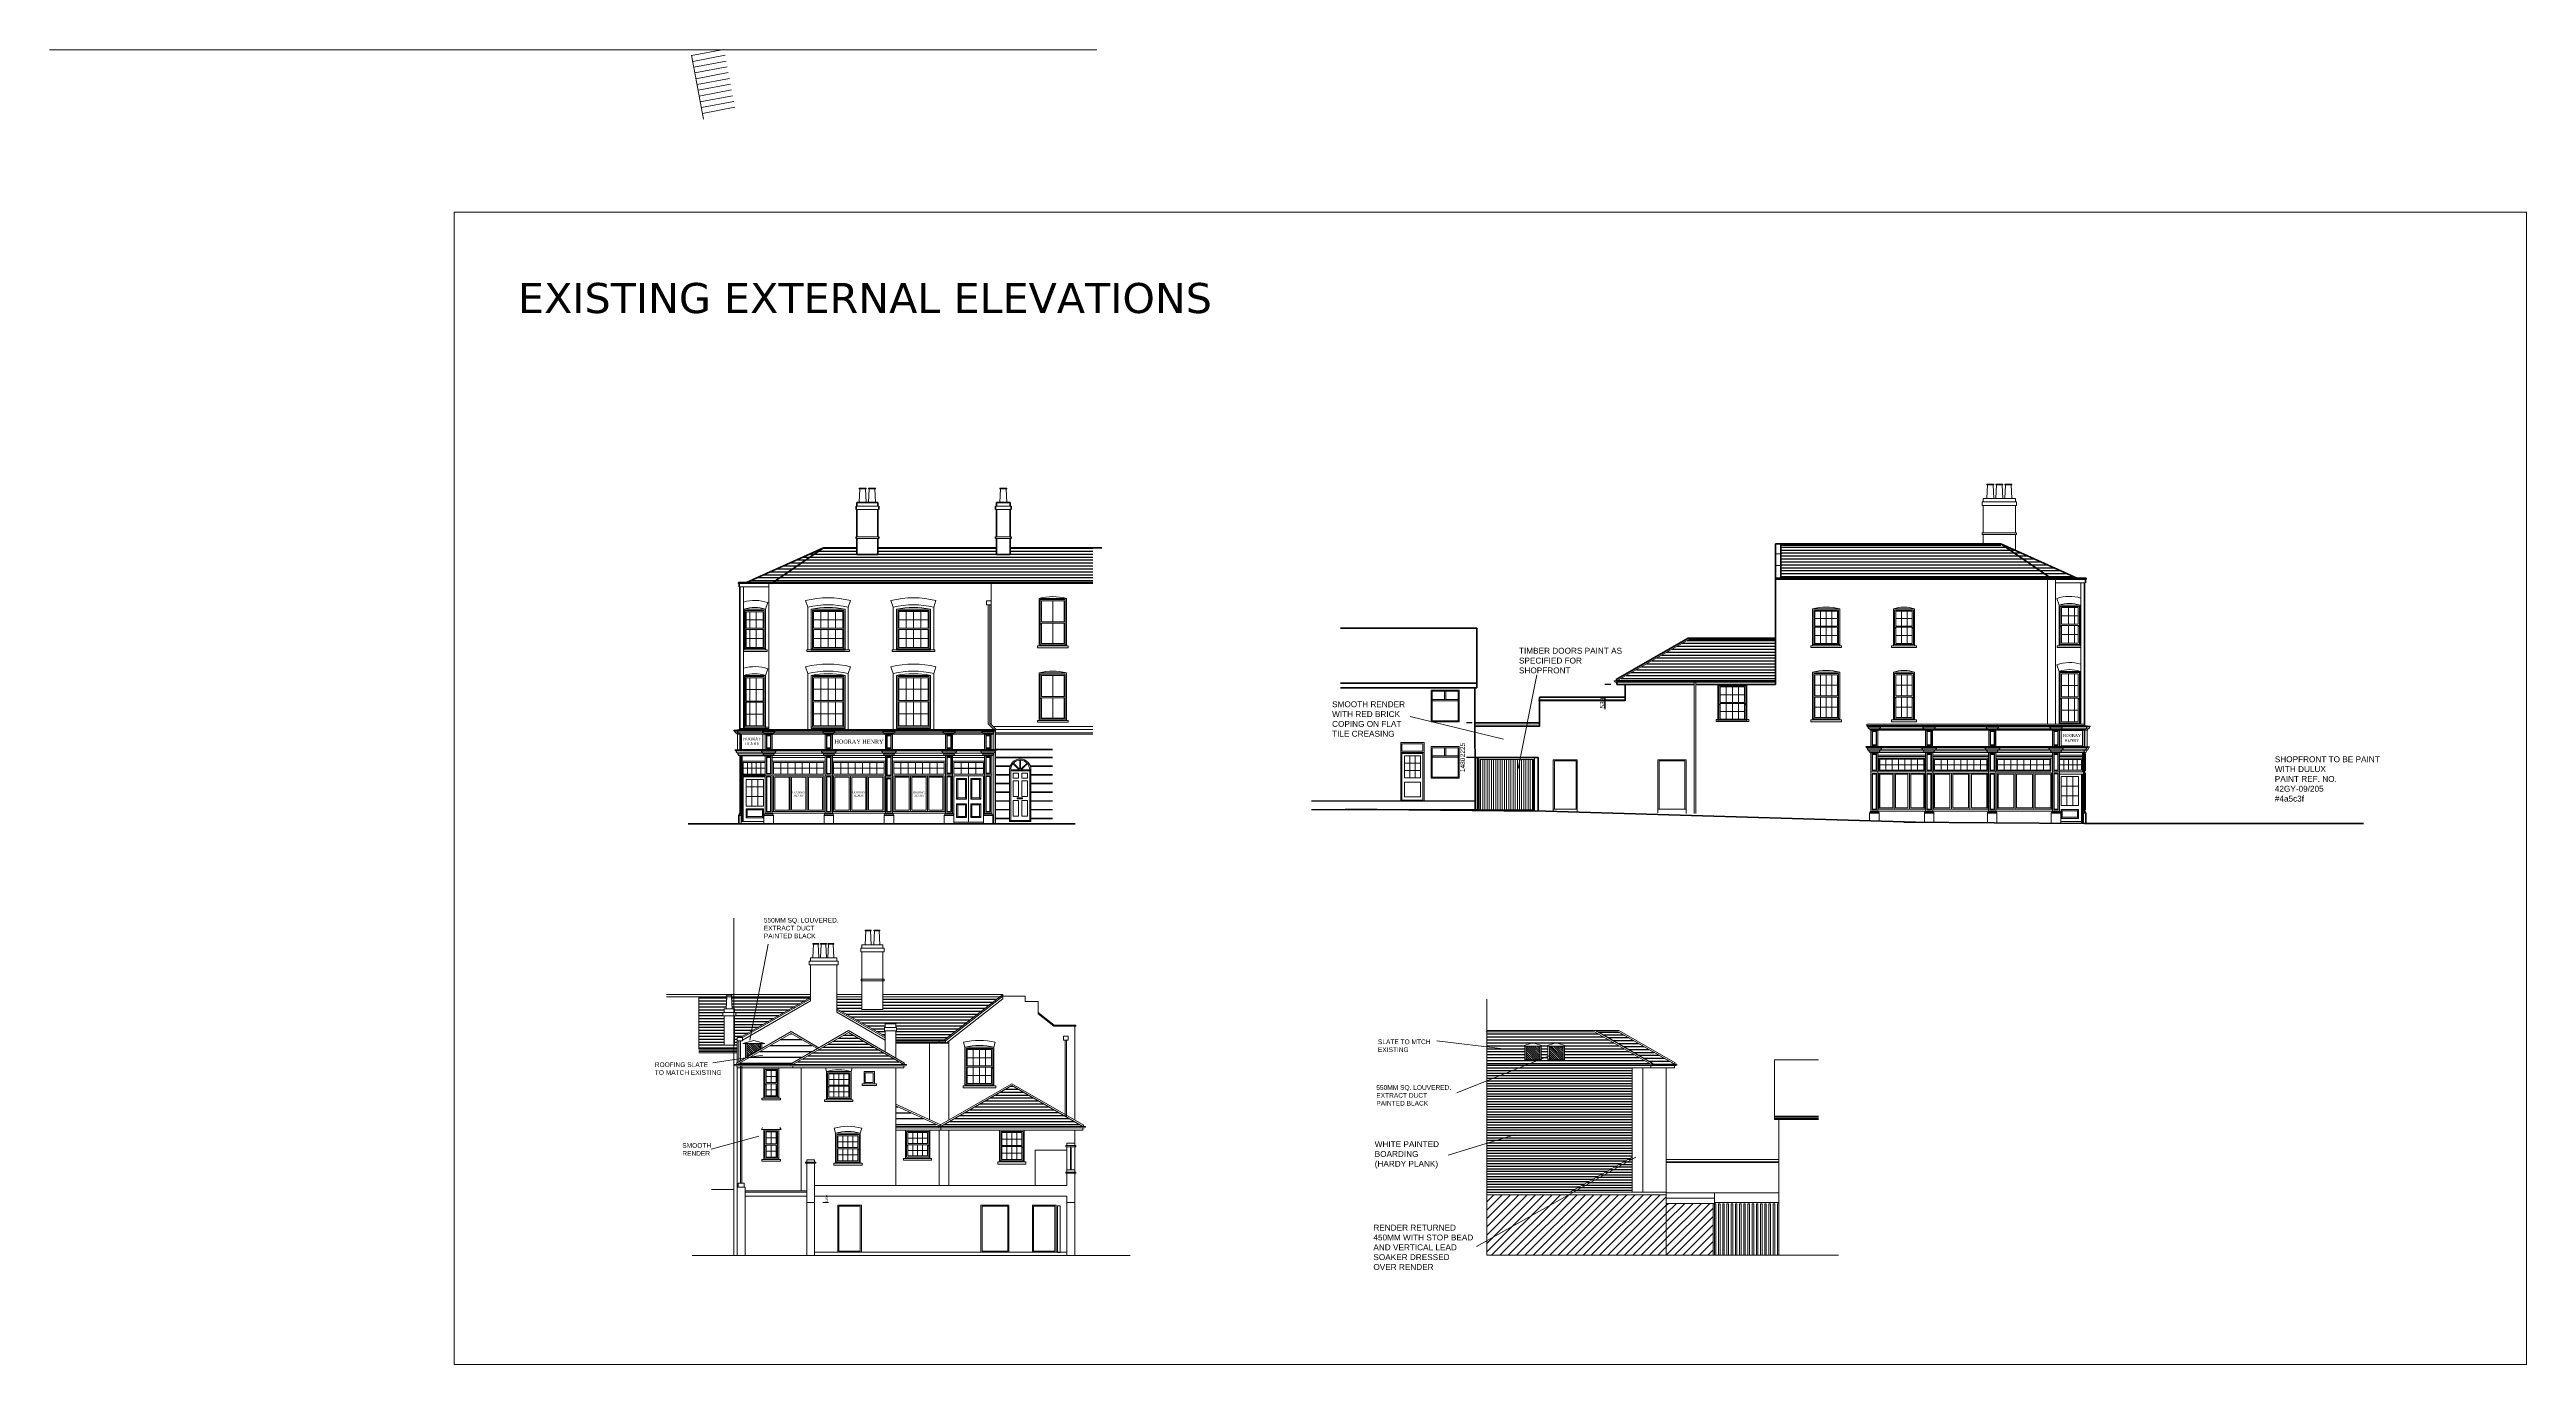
# Model space of a CAD drawing. Header units: millimetres. Extents: x -159872 to 386485, y -250577 to 158966.
# Drawn here: x 198145 to 303498, y 35644 to 91564 of the extents above; entities that cross this region are included whole.
import ezdxf

# ---------------------------------------------------------------- set-up
doc = ezdxf.new("R2010")
doc.units = ezdxf.units.MM
doc.header["$PDMODE"] = 1
doc.header["$PDSIZE"] = -2
doc.linetypes.add('ACAD_ISO10W100', pattern=[18, 12, -3, 0, -3])
doc.layers.get('0').update_dxf_attribs({"lineweight": 25})
for name, color, linetype, lineweight in [('Dimension', 7, 'Continuous', 5), ('LDS-details', 4, 'Continuous', 25), ('LDS-elevation', 7, 'Continuous', 9), ('LDS-equipment-kitchen equipment', 3, 'Continuous', 13), ('LDS-ground line', 1, 'Continuous', 35), ('LDS-hatch', 253, 'Continuous', 9), ('LDS-hatch_Hatch', 7, 'Continuous', 5), ('LDS-struct-extg-ceiling beams', 252, 'ACAD_ISO10W100', 9), ('LDS-struct-extg-doors windows', 7, 'Continuous', 9), ('LDS-struct-extg-stairs', 7, 'Continuous', 9), ('LDS-struct-extg-walls', 1, 'Continuous', 40), ('LDS-text-1-50', 7, 'Continuous', 9), ('LDS-title-title block', 7, 'Continuous', 18), ('LDS-vport', 100, 'Continuous', 18), ('LDS-xref-ga', 7, 'Continuous', 9)]:
    doc.layers.add(name, color=color, linetype=linetype, lineweight=lineweight)
doc.styles.add('2Stone Sans', font='')
doc.styles.add('Arial', font='Arial.ttf')
doc.styles.add('Times New Roman Bold', font='Times New Roman.ttf')
doc.styles.add('Verdana', font='Verdana.ttf')
doc.styles.get('2Stone Sans').set_extended_font_data('2Stone Sans')
doc.dimstyles.new('DIM-5', dxfattribs={"dimtxt": 2.541058, "dimasz": 0.18, "dimexe": 0.0006, "dimexo": 0.0012, "dimgap": 0.0004, "dimtad": 1, "dimtih": 1, "dimtoh": 1, "dimdec": 0, "dimdsep": 46, "dimtxsty": 'Verdana', "dimblk": 'DOT', "dimblk1": 'DOT', "dimblk2": 'DOT', "dimcen": 0, "dimazin": 0, "dimtfac": 1, "dimtdec": 0, "dimtix": 1, "dimtofl": 0, "dimtmove": 0, "dimatfit": 0, "dimldrblk": 'DOT', "dimfxl": 1, "dimfrac": 2, "dimtolj": 1, "dimarcsym": 0})
doc.dimstyles.new('Standard-1', dxfattribs={"dimtxt": 2.541058, "dimasz": 0.179834, "dimexe": 0.0036, "dimexo": 0.00125, "dimgap": 0, "dimtad": 0, "dimtih": 1, "dimtoh": 1, "dimdec": 0, "dimdsep": 46, "dimtxsty": 'Verdana', "dimblk": 'VW_FILLEDARROW', "dimblk1": 'VW_FILLEDARROW', "dimblk2": 'VW_FILLEDARROW', "dimcen": 0, "dimazin": 0, "dimtfac": 1, "dimtdec": 0, "dimtix": 1, "dimtofl": 0, "dimtmove": 0, "dimatfit": 0, "dimldrblk": 'VW_FILLEDARROW', "dimfxl": 1, "dimfrac": 2, "dimtolj": 1, "dimarcsym": 0})
pattern_1 = [(45, (203198.73, 68859.19), (-176.7767, 176.7767), [])]
pattern_2 = [(-45, (-6720.52, 89529.29), (44.194174, 44.194174), [])]

# ---------------------------------------------------------------- blocks, each defined once
blk = doc.blocks.new('_Dot')
at = {"color": 0, "linetype": 'ByBlock', "lineweight": -2}
blk.add_line((-0.5, 0), (-1, 0), dxfattribs=at)
at = {"color": 0, "linetype": 'ByBlock', "const_width": 0.5}
blk.add_lwpolyline([(-0.25, 0, 1), (0.25, 0, 1)], format="xyb", close=True, dxfattribs=at)
blk = doc.blocks.new('*D470')
at = {"layer": 'Defpoints', "color": 0}
for p in [(258851, 61456), (258412, 59231), (258851, 59231)]:
    blk.add_point(p, dxfattribs=at)
at = {"layer": 'Dimension', "color": 0, "lineweight": -2}
for p, q in [((258412, 61456), (258412, 61457)), ((258851, 61456), (258412, 61456)), ((258851, 59231), (258412, 59231)), ((258412, 59231), (258412, 59231))]:
    blk.add_line(p, q, dxfattribs=at)
at = {"layer": 'Dimension', "color": 0, "lineweight": -2, "xscale": 0.18, "yscale": 0.18, "zscale": 0.18}
for p, rotation in [((258412, 61456), 270), ((258412, 59231), 90)]:
    blk.add_blockref('_Dot', p, dxfattribs=dict(at, rotation=rotation))
at = {"layer": 'Dimension', "color": 0, "insert": (258251, 61771), "char_height": 200, "attachment_point": 5, "rotation": 90, "style": '2Stone Sans'}
blk.add_mtext('\\A1;2225', dxfattribs=at)
blk = doc.blocks.new('*D471')
at = {"layer": 'Defpoints', "color": 0}
for p in [(258412, 62936), (258650, 62936), (258650, 61456)]:
    blk.add_point(p, dxfattribs=at)
at = {"layer": 'Dimension', "color": 0, "lineweight": -2}
for p, q in [((258650, 62936), (258412, 62936)), ((258412, 62936), (258412, 62936)), ((258650, 61456), (258412, 61456)), ((258412, 61456), (258412, 61456))]:
    blk.add_line(p, q, dxfattribs=at)
at = {"layer": 'Dimension', "color": 0, "lineweight": -2, "xscale": 0.18, "yscale": 0.18, "zscale": 0.18}
for p, rotation in [((258412, 62936), 270), ((258412, 61456), 90)]:
    blk.add_blockref('_Dot', p, dxfattribs=dict(at, rotation=rotation))
at = {"layer": 'Dimension', "color": 0, "insert": (258251, 61142), "char_height": 200, "attachment_point": 5, "rotation": 90, "style": '2Stone Sans'}
blk.add_mtext('\\A1;1480', dxfattribs=at)
blk = doc.blocks.new('*D472')
at = {"layer": 'Defpoints', "color": 0}
for p in [(264291, 64563), (264554, 64563), (264554, 64023)]:
    blk.add_point(p, dxfattribs=at)
at = {"layer": 'Dimension', "color": 0, "lineweight": -2}
for p, q in [((264554, 64563), (264291, 64563)), ((264291, 64563), (264291, 64563)), ((264554, 64023), (264291, 64023)), ((264291, 64023), (264291, 63518)), ((264291, 64023), (264291, 64023))]:
    blk.add_line(p, q, dxfattribs=at)
at = {"layer": 'Dimension', "color": 0, "lineweight": -2, "xscale": 0.18, "yscale": 0.18, "zscale": 0.18}
for p, rotation in [((264291, 64563), 270), ((264291, 64023), 90)]:
    blk.add_blockref('_Dot', p, dxfattribs=dict(at, rotation=rotation))
at = {"layer": 'Dimension', "color": 0, "insert": (264191, 63771), "char_height": 200, "attachment_point": 5, "rotation": 90, "style": '2Stone Sans'}
blk.add_mtext('\\A1;539', dxfattribs=at)
blk = doc.blocks.new('VW_FILLEDARROW')
at = {"color": 0, "linetype": 'Continuous', "lineweight": 20, "transparency": 16777216, "flags": 128}
blk.add_lwpolyline([(-1, 0), (0, 0), (-1, 0)], close=True, dxfattribs=at)
blk = doc.blocks.new('*D502')
at = {"layer": 'Defpoints', "color": 0}
for p in [(170357, 78986), (170357, 76736), (170610, 76736)]:
    blk.add_point(p, dxfattribs=at)
at = {"layer": 'LDS-struct-extg-walls', "color": 0, "linetype": 'Continuous', "lineweight": -2}
for p, q in [((170357, 78986), (170610, 78986)), ((170610, 78986), (170610, 78986)), ((170357, 76736), (170610, 76736)), ((170610, 76735), (170610, 76735))]:
    blk.add_line(p, q, dxfattribs=at)
at = {"layer": 'LDS-struct-extg-walls', "color": 0, "lineweight": -2, "xscale": 0.179833984375, "yscale": 0.179833984375, "zscale": 0.179833984375}
for p, rotation in [((170610, 78986), 270), ((170610, 76736), 90)]:
    blk.add_blockref('VW_FILLEDARROW', p, dxfattribs=dict(at, rotation=rotation))
at = {"layer": 'LDS-struct-extg-walls', "color": 0, "lineweight": 5, "insert": (170530, 79143), "char_height": 100, "attachment_point": 5, "rotation": 90, "style": '2Stone Sans'}
blk.add_mtext('\\A1;2250', dxfattribs=at)
blk = doc.blocks.new('Group-221')
at = {"layer": 'LDS-struct-extg-doors windows'}
blk.add_line((165287, 125061), (164779, 127776), dxfattribs=at)
at = {"layer": 'LDS-struct-extg-stairs'}
for p, q in [((166157, 128021), (164781, 127764)), ((166203, 127775), (164827, 127518)), ((166249, 127530), (164873, 127272)), ((166295, 127284), (164919, 127026)), ((166341, 127038), (164965, 126781)), ((166387, 126792), (165011, 126535)), ((166433, 126547), (165057, 126289)), ((166479, 126301), (165103, 126043)), ((166525, 126055), (165149, 125798)), ((166571, 125809), (165195, 125552)), ((166617, 125564), (165241, 125306))]:
    blk.add_line(p, q, dxfattribs=at)
blk = doc.blocks.new('Group-222')
at = {"layer": 'LDS-xref-ga', "lineweight": 18}
blk.add_line((137471, 128013), (182015, 128013), dxfattribs=at)
at = {"layer": 'LDS-xref-ga', "color": 7}
blk.add_blockref('Group-221', (0, 0), dxfattribs=at)
blk = doc.blocks.new('Group-214')
at = {"layer": 'LDS-hatch_Hatch', "linetype": 'Continuous', "lineweight": 25}
h = blk.add_hatch(dxfattribs=at)
h.set_pattern_fill('ACET-2D-ACET-2D-ACET-2D-_USE', color=41, style=0, pattern_type=2)
h.set_pattern_definition([(0, (-27560.45, 2605.8), (8e-15, 125), [])])
h.paths.add_polyline_path([(166482.18177, 87739.23699), (166508.83468, 87220.80112), (166609.0647, 87220.80112), (166609.0647, 87070.80112), (166659.0647, 87070.80112), (166659.0647, 86920.80112), (166609.0647, 86920.80112), (166609.0647, 85675.52863), (166159.0647, 85675.52863), (166159.0647, 86920.80112), (166109.0647, 86920.80112), (166109.0647, 87070.80112), (166159.0647, 87070.80112), (166159.0647, 87220.80112), (166248.83468, 87220.80112), (166275.48758, 87739.23699), (165083.19173, 87739.23699), (165083.19173, 85517.82594), (166724.77271, 85517.82594), (166724.77271, 85863.22704), (166724.77271, 86003.27509), (166839.76889, 86003.27509), (169835.95195, 87701.42885), (169835.95195, 87739.23699)])
h = blk.add_hatch(dxfattribs=at)
h.set_pattern_fill('ACET-2D-ACET-2D-ACET-2D-_USER_1-2', color=41, style=0, pattern_type=2)
h.set_pattern_definition([(0, (-20594.58, 2797.24), (8e-15, 125), [])])
h.paths.add_polyline_path([(175543.61798, 85900.71517), (177889.92202, 87739.23699), (172914.38399, 87739.23699), (172914.38399, 87192.55257), (172024.38399, 87192.55257), (172024.38399, 87739.23699), (170960.95195, 87739.23699), (170960.95195, 87224.75442), (173020.26887, 86057.5905), (173020.26887, 86284.41864), (172980.26887, 86284.41864), (172980.26887, 86434.41864), (173020.26887, 86434.41864), (173020.26887, 86584.41864), (173460.26887, 86584.41864), (173460.26887, 86434.41864), (173500.26887, 86434.41864), (173500.26887, 86284.41864), (173460.26887, 86284.41864), (173460.26887, 85900.71517)])
h = blk.add_hatch(dxfattribs=at)
h.set_pattern_fill('_USER_1-1', color=41, style=0, pattern_type=2)
h.set_pattern_definition([(-9e-11, (343676.16, 59209.9), (4e-10, 250), [])])
h.paths.add_polyline_path([(169010.40215, 86181.10299), (166721.25629, 84859.46401), (169089.77271, 84859.46401), (169057.27271, 84915.75566), (170129.66036, 85534.89896)])
at = {"layer": 'LDS-hatch_Hatch', "linetype": 'Continuous', "lineweight": 35}
h = blk.add_hatch(dxfattribs=at)
h.set_pattern_fill('ANSI31_5', color=96, style=0, pattern_type=2)
h.set_pattern_definition([(-45, (-67394.03, 125986.805), (44.194174, 44.194174), [])])
h.paths.add_polyline_path([(167132.23643, 85186.80277), (167715.35056, 85523.46387), (167715.35056, 85746.02988), (167132.23643, 85746.02988)])
at = {"layer": 'LDS-hatch_Hatch', "linetype": 'Continuous', "lineweight": 25}
h = blk.add_hatch(dxfattribs=at)
h.set_pattern_fill('ACET-2D-ACET-2D-ACET-2D-_USER_1-1', color=41, style=0, pattern_type=2)
h.set_pattern_definition([(0, (-23570, 1518.08), (8e-15, 125), [])])
h.paths.add_polyline_path([(173810.26887, 84859.46401), (171450.02079, 86222.15388), (169089.77271, 84859.46401)])
h = blk.add_hatch(dxfattribs=at)
h.set_pattern_fill('ACET-2D-ACET-2D-ACET-2D-_USER_1', color=41, style=0, pattern_type=2)
h.set_pattern_definition([(0, (-195020.02, -84022.73), (8e-15, 125), [])])
h.paths.add_polyline_path([(175377.54107, 82215.51868), (181427.54107, 82215.51868), (178402.54107, 83962.00324)])
h = blk.add_hatch(dxfattribs=at)
h.set_pattern_fill('_USER_1', color=41, style=0, pattern_type=2)
h.set_pattern_definition([(-2e-10, (349669.6, 56347.6), (8e-10, 250), [])])
h.paths.add_polyline_path([(173460.26887, 83100.44946), (173460.26887, 82215.51868), (175377.54107, 82215.51868), (175376.86157, 82216.6956)])
at = {"layer": 'LDS-equipment-kitchen equipment', "color": 7, "linetype": 'Continuous', "lineweight": 5}
for p, q in [((166793.89686, 84976.4586), (166793.89686, 85863.22704)), ((166858.89686, 85013.98636), (166858.89686, 85863.22704)), ((174892.59513, 85768.18596), (174892.59513, 82512.22687)), ((176402.54107, 85594.36315), (176346.8836, 85802.07964)), ((177642.54107, 85594.36315), (177698.19853, 85802.07964)), ((170514.77271, 84559.46401), (170474.58033, 84709.46401)), ((171564.77271, 84559.46401), (171604.96509, 84709.46401)), ((168564.50444, 83426.92442), (167774.50444, 83426.92442)), ((167774.50444, 83426.92442), (167774.50444, 83351.92442)), ((168564.50444, 83351.92442), (167774.50444, 83351.92442)), ((168564.50444, 83426.92442), (168564.50444, 83351.92442)), ((170439.77271, 83359.46406), (171639.77271, 83359.46406)), ((170439.77271, 83359.46406), (170439.77271, 83284.46406)), ((170439.77271, 83284.46406), (171639.77271, 83284.46406)), ((171639.77271, 83359.46406), (171639.77271, 83284.46406)), ((170906.12357, 81932.0229), (170847.74414, 82149.89789)), ((171956.12357, 81932.0229), (172014.3709, 82149.40489)), ((175311.84906, 82065.51868), (175311.84906, 79705.51868)), ((168564.50444, 80817.77424), (167774.50444, 80817.77424)), ((167774.50444, 80817.77424), (167774.50444, 80742.77424)), ((168564.50444, 80742.77424), (167774.50444, 80742.77424)), ((168564.50444, 80817.77424), (168564.50444, 80742.77424)), ((172030.20501, 80657.29056), (170830.20501, 80657.29056)), ((170830.20501, 80657.29056), (170830.20501, 80582.29056)), ((172030.20501, 80582.29056), (170830.20501, 80582.29056)), ((172030.20501, 80657.29056), (172030.20501, 80582.29056)), ((179002.54107, 80715.51868), (177802.54107, 80715.51868)), ((177802.54107, 80715.51868), (177802.54107, 80615.51868)), ((179002.54107, 80615.51868), (177802.54107, 80615.51868)), ((179002.54107, 80715.51868), (179002.54107, 80615.51868))]:
    blk.add_line(p, q, dxfattribs=at)
for centre, radius, start, end in [((177022.54107, 83069.19649), 2815.16667, 76.1130934587, 103.8869065413), ((177022.54107, 83069.19649), 2600.16667, 76.2051448865, 103.7948551135), ((171039.77271, 82759.46401), 1875, 73.7397952935, 106.2602047065), ((171430.20501, 80132.29056), 2100, 73.7397952935, 106.2602047065), ((171430.20501, 80132.29056), 1875, 73.7397952935, 106.2602047065)]:
    blk.add_arc(centre, radius, start, end, dxfattribs=at)
at = {"layer": 'LDS-ground line', "color": 7, "linetype": 'Continuous', "lineweight": 5}
blk.add_line((183427.73814, 76735.51868), (164803.51933, 76735.51868), dxfattribs=at)
at = {"layer": 'LDS-hatch', "color": 7, "linetype": 'Continuous', "lineweight": 5}
for p, q in [((167423.79349, 85885.4442), (166956.01947, 85746.02988)), ((167075.09905, 85746.02988), (167075.09905, 85153.81449)), ((167891.56751, 85746.02988), (167082.23643, 85746.02988)), ((167132.23643, 85746.02988), (167132.23643, 85186.80277)), ((167423.79349, 85885.4442), (167891.56751, 85746.02988)), ((167715.35056, 85746.02988), (167715.35056, 85523.46387)), ((167772.48793, 85746.02988), (167772.48793, 85556.45215))]:
    blk.add_line(p, q, dxfattribs=at)
at = {"layer": 'LDS-hatch', "color": 7, "linetype": 'Continuous', "lineweight": 5, "flags": 128}
for points in [[(166482.18177, 87739.23699), (166508.83468, 87220.80112), (166609.0647, 87220.80112), (166609.0647, 87070.80112), (166659.0647, 87070.80112), (166659.0647, 86920.80112), (166609.0647, 86920.80112), (166609.0647, 85675.52863), (166159.0647, 85675.52863), (166159.0647, 86920.80112), (166109.0647, 86920.80112), (166109.0647, 87070.80112), (166159.0647, 87070.80112), (166159.0647, 87220.80112), (166248.83468, 87220.80112), (166275.48758, 87739.23699), (165083.19173, 87739.23699), (165083.19173, 85517.82594), (166724.77271, 85517.82594), (166724.77271, 85863.22704), (166724.77271, 86003.27509), (166839.76889, 86003.27509), (169835.95195, 87701.42885), (169835.95195, 87739.23699)], [(175543.61798, 85900.71517), (177889.92202, 87739.23699), (172914.38399, 87739.23699), (172914.38399, 87192.55257), (172024.38399, 87192.55257), (172024.38399, 87739.23699), (170960.95195, 87739.23699), (170960.95195, 87224.75442), (173020.26887, 86057.5905), (173020.26887, 86284.41864), (172980.26887, 86284.41864), (172980.26887, 86434.41864), (173020.26887, 86434.41864), (173020.26887, 86584.41864), (173460.26887, 86584.41864), (173460.26887, 86434.41864), (173500.26887, 86434.41864), (173500.26887, 86284.41864), (173460.26887, 86284.41864), (173460.26887, 85900.71517)], [(169010.40215, 86181.10299), (166721.25629, 84859.46401), (169089.77271, 84859.46401), (169057.27271, 84915.75566), (170129.66036, 85534.89896)], [(167132.23643, 85186.80277), (167715.35056, 85523.46387), (167715.35056, 85746.02988), (167132.23643, 85746.02988)], [(173810.26887, 84859.46401), (171450.02079, 86222.15388), (169089.77271, 84859.46401)], [(175377.54107, 82215.51868), (181427.54107, 82215.51868), (178402.54107, 83962.00324)], [(173460.26887, 83100.44946), (173460.26887, 82215.51868), (175377.54107, 82215.51868), (175376.86157, 82216.6956)], [(170011.0912, 80655.51868), (169681.0912, 80655.51868), (169681.0912, 78985.51868), (170011.0912, 78985.51868)], [(181077.54107, 80230.69285), (180747.54107, 80230.69285), (180747.54107, 79705.51868), (179390.63536, 79705.51868), (170011.0912, 79705.51868), (170011.0912, 79255.51868), (180747.54107, 79255.51868), (180747.54107, 78985.51868), (181077.54107, 78985.51868)]]:
    blk.add_lwpolyline(points, close=True, dxfattribs=at)
at = {"layer": 'LDS-struct-extg-ceiling beams', "color": 7, "linetype": 'Continuous', "lineweight": 5}
for p, q in [((166583.66535, 79542.96338), (166583.66535, 91086.97258)), ((180747.54107, 76875.87535), (170011.0912, 76875.87535))]:
    blk.add_line(p, q, dxfattribs=at)
at = {"layer": 'LDS-struct-extg-doors windows', "color": 7, "linetype": 'Continuous', "lineweight": 5}
for p, q in [((170196.24023, 90008.84979), (169936.24023, 90008.84979)), ((169936.24023, 89978.84979), (169936.24023, 90008.84979)), ((170196.24023, 89978.84979), (169936.24023, 89978.84979)), ((169936.24023, 89395.30832), (169966.24023, 89978.84979)), ((170196.24023, 89395.30832), (170166.24023, 89978.84979)), ((170196.24023, 89978.84979), (170196.24023, 90008.84979)), ((170259.04298, 89978.84979), (170259.04298, 90008.84979)), ((170259.04298, 90008.84979), (170519.04298, 90008.84979)), ((170259.04298, 89978.84979), (170519.04298, 89978.84979)), ((170259.04298, 89395.30832), (170289.04298, 89978.84979)), ((170519.04298, 89395.30832), (170489.04298, 89978.84979)), ((170519.04298, 89978.84979), (170519.04298, 90008.84979)), ((170835.28556, 90008.84979), (170575.28556, 90008.84979)), ((170575.28556, 89978.84979), (170575.28556, 90008.84979)), ((170835.28556, 89978.84979), (170575.28556, 89978.84979)), ((170575.28556, 89395.30832), (170605.28556, 89978.84979)), ((170835.28556, 89395.30832), (170805.28556, 89978.84979)), ((170835.28556, 89978.84979), (170835.28556, 90008.84979)), ((171974.38399, 89801.8851), (172964.38399, 89801.8851)), ((171974.38399, 89801.8851), (171974.38399, 89651.8851)), ((171974.38399, 89651.8851), (172964.38399, 89651.8851)), ((172024.38399, 89951.8851), (172914.38399, 89951.8851)), ((172024.38399, 89951.8851), (172024.38399, 89801.8851)), ((172024.38399, 87192.55257), (172024.38399, 89651.8851)), ((172159.45275, 90535.42657), (172159.45275, 90565.42657)), ((172159.45275, 90565.42657), (172419.45275, 90565.42657)), ((172159.45275, 90535.42657), (172419.45275, 90535.42657)), ((172159.45275, 89951.8851), (172189.45275, 90535.42657)), ((172419.45275, 89951.8851), (172389.45275, 90535.42657)), ((172419.45275, 90535.42657), (172419.45275, 90565.42657)), ((172788.7176, 90565.42657), (172528.7176, 90565.42657)), ((172528.7176, 90535.42657), (172528.7176, 90565.42657)), ((172788.7176, 90535.42657), (172528.7176, 90535.42657)), ((172528.7176, 89951.8851), (172558.7176, 90535.42657)), ((172788.7176, 89951.8851), (172758.7176, 90535.42657)), ((172788.7176, 90535.42657), (172788.7176, 90565.42657)), ((172914.38399, 89951.8851), (172914.38399, 89801.8851)), ((172914.38399, 87192.55257), (172914.38399, 89651.8851)), ((172964.38399, 89801.8851), (172964.38399, 89651.8851)), ((169785.95195, 89245.30832), (171010.95195, 89245.30832)), ((169785.95195, 89245.30832), (169785.95195, 89095.30832)), ((169785.95195, 89095.30832), (171010.95195, 89095.30832)), ((169835.95195, 89395.30832), (170960.95195, 89395.30832)), ((169835.95195, 89395.30832), (169835.95195, 89245.30832)), ((169835.95195, 89095.30832), (169835.95195, 87568.18596)), ((169835.95195, 89095.30832), (169835.95195, 87568.18596)), ((170960.95195, 89395.30832), (170960.95195, 89245.30832)), ((170960.95195, 89095.30832), (170960.95195, 87081.59878)), ((171010.95195, 89245.30832), (171010.95195, 89095.30832)), ((169835.95195, 87839.23699), (163712.07446, 87839.23699)), ((169835.95195, 87739.23699), (163712.07446, 87739.23699)), ((166508.83468, 87834.34259), (166248.83468, 87834.34259)), ((166248.83468, 87804.34259), (166248.83468, 87834.34259)), ((166508.83468, 87804.34259), (166248.83468, 87804.34259)), ((166248.83468, 87220.80112), (166278.83468, 87804.34259)), ((166508.83468, 87220.80112), (166478.83468, 87804.34259)), ((166508.83468, 87804.34259), (166508.83468, 87834.34259)), ((166839.76889, 86003.27509), (169835.95195, 87701.42885)), ((166945.88057, 86001.90895), (169835.95195, 87651.4716)), ((166945.88057, 85896.10985), (169835.95195, 87568.18596)), ((170960.95195, 87839.23699), (172024.38399, 87839.23699)), ((170960.95195, 87739.23699), (172024.38399, 87739.23699)), ((172964.38399, 88492.45907), (171990.09759, 88492.45907)), ((172964.38399, 88417.45907), (171990.09759, 88417.45907)), ((172914.38399, 87839.23699), (178017.54107, 87839.23699)), ((172914.38399, 87739.23699), (178017.54107, 87739.23699)), ((175543.61798, 85900.71517), (178017.54107, 87839.23699)), ((175577.54107, 85857.42286), (178017.54107, 87769.36315)), ((175609.57614, 85768.18596), (178017.54107, 87655.02415)), ((178017.54107, 87839.23699), (178017.54107, 87655.02415)), ((178017.54107, 87769.36315), (178967.54107, 87769.36315)), ((178967.54107, 87769.36315), (178967.54107, 87534.36315)), ((178967.54107, 87534.36315), (179517.54107, 87534.36315)), ((179517.54107, 87534.36315), (179517.54107, 87009.36315)), ((166109.0647, 87070.80112), (166659.0647, 87070.80112)), ((166109.0647, 87070.80112), (166109.0647, 86920.80112)), ((166109.0647, 86920.80112), (166659.0647, 86920.80112)), ((166159.0647, 87220.80112), (166609.0647, 87220.80112)), ((166159.0647, 87220.80112), (166159.0647, 87070.80112)), ((166159.0647, 85675.52863), (166159.0647, 86920.80112)), ((166609.0647, 87220.80112), (166609.0647, 87070.80112)), ((166609.0647, 85675.52863), (166609.0647, 86920.80112)), ((166659.0647, 87070.80112), (166659.0647, 86920.80112)), ((173020.26887, 86057.5905), (170960.95195, 87224.75442)), ((173020.26887, 85996.04211), (170960.95195, 87171.43602)), ((173020.26887, 85890.16294), (170960.95195, 87081.59878)), ((172914.38399, 87192.55257), (172024.38399, 87192.55257)), ((173500.26887, 86434.41864), (172980.26887, 86434.41864)), ((172980.26887, 86284.41864), (172980.26887, 86434.41864)), ((173460.26887, 86584.41864), (173020.26887, 86584.41864)), ((173020.26887, 86434.41864), (173020.26887, 86584.41864)), ((173460.26887, 86434.41864), (173460.26887, 86584.41864)), ((173500.26887, 86284.41864), (173500.26887, 86434.41864)), ((180203.07167, 86529.36315), (179517.54107, 87066.53265)), ((180187.54107, 86484.36315), (179517.54107, 87009.36315)), ((180187.54107, 86484.36315), (181122.54107, 86484.36315)), ((180203.07167, 86529.36315), (181122.54107, 86529.36315)), ((181077.54107, 82492.64681), (181077.54107, 86484.36315)), ((181122.54107, 86529.36315), (181122.54107, 86484.36315)), ((166724.77271, 85517.82594), (165083.19173, 85517.82594)), ((166724.77271, 85462.82594), (165083.19173, 85462.82594)), ((166724.77271, 85407.82594), (165083.19173, 85407.82594)), ((166724.77271, 85352.82594), (165083.19173, 85352.82594)), ((166609.0647, 85675.52863), (166159.0647, 85675.52863)), ((166688.75629, 84915.75566), (169010.40215, 86256.15853)), ((166721.25629, 84859.46401), (169010.40215, 86181.10299)), ((166724.77271, 84936.54975), (166724.77271, 85863.22704)), ((170194.66036, 85572.42673), (169010.40215, 86256.15853)), ((170129.66036, 85534.89896), (169010.40215, 86181.10299)), ((169089.77271, 84859.46401), (171450.02079, 86222.15388)), ((173810.26887, 84859.46401), (171450.02079, 86222.15388)), ((173500.26887, 86284.41864), (172980.26887, 86284.41864)), ((173020.26887, 85390.62626), (173020.26887, 86284.41864)), ((173460.26887, 85136.59214), (173460.26887, 86284.41864)), ((175543.61798, 85900.71517), (173460.26887, 85900.71517)), ((175577.54107, 85857.42286), (173460.26887, 85857.42286)), ((175577.54107, 85802.42286), (173460.26887, 85802.42286)), ((175275.506, 85768.18596), (173460.26887, 85768.18596)), ((175307.54107, 85768.18596), (175275.506, 85768.18596)), ((175307.54107, 85857.42286), (175341.46415, 85900.71517)), ((175307.54107, 85900.71517), (175307.54107, 85768.18596)), ((175307.54107, 85857.42286), (175307.54107, 85768.18596)), ((175577.54107, 85768.18596), (175307.54107, 85768.18596)), ((175577.54107, 85857.42286), (175543.61798, 85900.71517)), ((175577.54107, 85857.42286), (175577.54107, 85768.18596)), ((175577.54107, 85768.18596), (175727.54107, 85768.18596)), ((175727.54107, 85860.62117), (175727.54107, 82492.64681)), ((176402.54107, 85594.36315), (176402.54107, 83944.36315)), ((177642.54107, 85594.36315), (176402.54107, 85594.36315)), ((177642.54107, 85594.35603), (176402.54107, 85594.3489)), ((177642.54107, 85594.35603), (176402.54107, 85594.3489)), ((176402.54107, 85594.3489), (176402.54107, 83944.36315)), ((176402.54107, 85594.3489), (176402.54107, 83944.36315)), ((176452.54107, 85542.1754), (177592.54107, 85542.18253)), ((176452.54107, 85542.1754), (176452.54107, 83996.53665)), ((176502.54107, 85490.0019), (177542.54107, 85490.00903)), ((176502.54107, 85490.0019), (176502.54107, 84795.44278)), ((176762.54107, 85490.00903), (176762.54107, 84795.4499)), ((177022.54107, 85490.00903), (177022.54107, 84795.4499)), ((177282.54107, 85490.00903), (177282.54107, 84795.4499)), ((177542.54107, 85490.00903), (177542.54107, 84795.4499)), ((177592.54107, 85542.18253), (177592.54107, 83996.54378)), ((177642.54107, 85594.36315), (177642.54107, 83944.36315)), ((177642.54107, 83944.37028), (177642.54107, 85594.35603)), ((177642.54107, 85594.35603), (177642.54107, 83944.37028)), ((180665.58178, 85899.51785), (180665.58178, 82672.26349)), ((180724.20656, 82638.41646), (180724.20656, 85899.51785)), ((165684.77651, 84930.46061), (167812.93371, 85249.3036)), ((166611.25629, 84849.46401), (166611.25629, 84859.46401)), ((166721.25629, 84859.46401), (166611.25629, 84859.46401)), ((166611.25629, 84857.45283), (168973.42074, 84857.45283)), ((166656.25629, 84804.46401), (169089.77271, 84804.46401)), ((166721.25629, 84804.46401), (166656.25629, 84804.46401)), ((166688.75629, 84915.75566), (166721.25629, 84859.46401)), ((166721.25629, 84804.46401), (166721.25629, 84709.46401)), ((166721.25629, 84709.46401), (166724.77271, 84709.46401)), ((166724.77271, 76735.51868), (166724.77271, 84709.46401)), ((166724.77271, 84709.46401), (169439.77271, 84709.46401)), ((166856.64275, 84804.46401), (166856.64275, 79808.43735)), ((166915.26753, 79808.43735), (166915.26753, 84804.46401)), ((168489.50444, 84701.92442), (167849.50444, 84701.92442)), ((167849.50444, 84701.92442), (167849.50444, 83426.92442)), ((168489.50444, 84701.92437), (167849.50444, 84701.92437)), ((167849.50444, 84701.92437), (167849.50444, 83426.92442)), ((168489.50444, 84701.92437), (167849.50444, 84701.92437)), ((167849.50444, 84701.92437), (167849.50444, 83426.92442)), ((167899.50444, 84649.75087), (168439.50444, 84649.75087)), ((167899.50444, 84649.75087), (167899.50444, 83479.09792)), ((167949.50444, 84597.57737), (168389.50444, 84597.57737)), ((167949.50444, 84597.57737), (167949.50444, 84092.00404)), ((167949.50444, 84345.29071), (168389.50444, 84345.29071)), ((167957.00444, 84597.57737), (167957.00444, 84092.00404)), ((168169.50444, 84597.57737), (168169.50444, 84092.00404)), ((168382.00444, 84597.57737), (168382.00444, 84092.00404)), ((168389.50444, 84597.57737), (168389.50444, 84092.00404)), ((168439.50444, 84649.75087), (168439.50444, 83479.09792)), ((168489.50444, 84701.92442), (168489.50444, 83426.92442)), ((168489.50444, 83426.92442), (168489.50444, 84701.92437)), ((168489.50444, 84701.92437), (168489.50444, 83426.92442)), ((168979.77271, 84849.46401), (168979.77271, 84859.46401)), ((173825.50771, 84804.46401), (169089.77271, 84804.46401)), ((171564.77271, 84559.46401), (170514.77271, 84559.46401)), ((170514.77271, 84559.46401), (170514.77271, 83359.46406)), ((171564.77271, 84559.46401), (170514.77271, 84559.46401)), ((170514.77271, 84559.46401), (170514.77271, 83359.46406)), ((170564.77271, 84507.29051), (171514.77271, 84507.29051)), ((170564.77271, 84507.29051), (170564.77271, 83411.63756)), ((170614.77271, 84455.11701), (171464.77271, 84455.11701)), ((170614.77271, 84455.11701), (170614.77271, 83985.54369)), ((170827.27271, 84455.11701), (170827.27271, 83985.54369)), ((171039.77271, 84455.11701), (171039.77271, 83985.54369)), ((171252.27271, 84455.11701), (171252.27271, 83985.54369)), ((171464.77271, 84455.11701), (171464.77271, 83985.54369)), ((171514.77271, 84507.29051), (171514.77271, 83411.63756)), ((171564.77271, 83359.46406), (171564.77271, 84559.46401)), ((171564.77271, 84559.46401), (171564.77271, 83359.46406)), ((172114.77271, 84559.46401), (172564.77271, 84559.46401)), ((172114.77271, 84034.46401), (172114.77271, 84559.46401)), ((172564.77271, 84034.46401), (172564.77271, 84559.46401)), ((173920.26887, 84849.46401), (173920.26887, 84859.46401)), ((176452.54107, 84691.09578), (176462.54107, 84691.09578)), ((176462.54107, 84701.53048), (176462.54107, 84691.09578)), ((176497.54107, 84743.26928), (177547.54107, 84743.2764)), ((176497.54107, 84743.26928), (176497.54107, 84738.05193)), ((176502.54107, 85142.72234), (177542.54107, 85142.72947)), ((176502.54107, 84795.44278), (177542.54107, 84795.4499)), ((176502.54107, 84743.26928), (176502.54107, 84048.71015)), ((176502.54107, 84395.98972), (177542.54107, 84395.99684)), ((176762.54107, 84743.26928), (176762.54107, 84048.71015)), ((177022.54107, 84743.26928), (177022.54107, 84048.71015)), ((177282.54107, 84743.26928), (177282.54107, 84048.71015)), ((177542.54107, 84743.2764), (177542.54107, 84048.71728)), ((177547.54107, 84743.2764), (177547.54107, 84738.05905)), ((177582.54107, 84701.5376), (177582.54107, 84691.1029)), ((177592.54107, 84691.1029), (177582.54107, 84691.1029)), ((167849.50444, 83479.09792), (168489.50444, 83479.09792)), ((167849.50444, 83426.92442), (168489.50444, 83426.92442)), ((167849.50444, 83426.92442), (168489.50444, 83426.92442)), ((167899.50444, 83987.65704), (167909.50444, 83987.65704)), ((167909.50444, 83998.09174), (167909.50444, 83987.65704)), ((167944.50444, 84039.83054), (168394.50444, 84039.83054)), ((167944.50444, 84039.83054), (167944.50444, 84034.61319)), ((167949.50444, 84092.00404), (168389.50444, 84092.00404)), ((167949.50444, 84039.83054), (167949.50444, 83531.27142)), ((167949.50444, 83785.55098), (168389.50444, 83785.55098)), ((167949.50444, 83531.27142), (168389.50444, 83531.27142)), ((167957.00444, 84039.83054), (167957.00444, 83531.27142)), ((168169.50444, 84039.83054), (168169.50444, 83531.27142)), ((168382.00444, 84039.83054), (168382.00444, 83531.27142)), ((168389.50444, 84039.83054), (168389.50444, 83531.27142)), ((168394.50444, 84039.83054), (168394.50444, 84034.61319)), ((168429.50444, 83998.09174), (168429.50444, 83987.65704)), ((168439.50444, 83987.65704), (168429.50444, 83987.65704)), ((170514.77271, 83411.63756), (171564.77271, 83411.63756)), ((170514.77271, 83359.46406), (171564.77271, 83359.46406)), ((170514.77271, 83359.46406), (171564.77271, 83359.46406)), ((170564.77271, 83881.19669), (170574.77271, 83881.19669)), ((170574.77271, 83891.63139), (170574.77271, 83881.19669)), ((170609.77271, 83933.37019), (171469.77271, 83933.37019)), ((170609.77271, 83933.37019), (170609.77271, 83928.15284)), ((170614.77271, 84220.33035), (171464.77271, 84220.33035)), ((170614.77271, 83985.54369), (171464.77271, 83985.54369)), ((170614.77271, 83933.37019), (170614.77271, 83463.81106)), ((171464.77271, 83698.59062), (170614.77271, 83698.59062)), ((170614.77271, 83463.81106), (171464.77271, 83463.81106)), ((170827.27271, 83933.37019), (170827.27271, 83463.81106)), ((171039.77271, 83933.37019), (171039.77271, 83463.81106)), ((171252.27271, 83933.37019), (171252.27271, 83463.81106)), ((171464.77271, 83933.37019), (171464.77271, 83463.81106)), ((171469.77271, 83933.37019), (171469.77271, 83928.15284)), ((171504.77271, 83891.63139), (171504.77271, 83881.19669)), ((171514.77271, 83881.19669), (171504.77271, 83881.19669)), ((172039.77271, 84034.46401), (172639.77271, 84034.46401)), ((172039.77271, 83959.46401), (172039.77271, 84034.46401)), ((172039.77271, 83959.46401), (172639.77271, 83959.46401)), ((172639.77271, 83959.46401), (172639.77271, 84034.46401)), ((175377.54107, 82215.51868), (178402.54107, 83962.00324)), ((176327.54107, 83944.36315), (176327.54107, 83869.36315)), ((177717.54107, 83944.36315), (176327.54107, 83944.36315)), ((177717.54107, 83869.36315), (176327.54107, 83869.36315)), ((176402.54107, 83996.53665), (177642.54107, 83996.54378)), ((176402.54107, 83944.36315), (177642.54107, 83944.37028)), ((176402.54107, 83944.36315), (177642.54107, 83944.37028)), ((176502.54107, 84048.71015), (177542.54107, 84048.71728)), ((177717.54107, 83944.36315), (177717.54107, 83869.36315)), ((181427.54107, 82215.51868), (178402.54107, 83962.00324)), ((167755.05296, 82092.77419), (167801.7007, 82185.38423)), ((168583.95593, 82092.77419), (168537.30819, 82185.38423)), ((175374.78486, 82288.98292), (173460.26887, 83175.36453)), ((175379.41396, 82215.51868), (173460.26887, 83100.44946)), ((175379.41396, 82215.51868), (173460.26887, 82215.51868)), ((175345.04107, 82271.81033), (175377.54107, 82215.51868)), ((175377.54107, 82215.51868), (175377.54107, 82065.51868)), ((165619.79295, 81261.23445), (167638.10991, 81812.47399)), ((167849.50444, 82092.77419), (167755.05296, 82092.77419)), ((168489.50444, 82092.77424), (167849.50444, 82092.77424)), ((167849.50444, 82092.77424), (167849.50444, 80817.77424)), ((168489.50444, 82092.77419), (167849.50444, 82092.77419)), ((167849.50444, 82092.77419), (167849.50444, 80817.77424)), ((168489.50444, 82092.77419), (167849.50444, 82092.77419)), ((167849.50444, 82092.77419), (167849.50444, 80817.77424)), ((167899.50444, 82040.60069), (168439.50444, 82040.60069)), ((167899.50444, 82040.60069), (167899.50444, 80869.94774)), ((167899.50444, 81378.50686), (167909.50444, 81378.50686)), ((167909.50444, 81388.94156), (167909.50444, 81378.50686)), ((167944.50444, 81430.68036), (168394.50444, 81430.68036)), ((167944.50444, 81430.68036), (167944.50444, 81425.46301)), ((167949.50444, 81988.42719), (168389.50444, 81988.42719)), ((167949.50444, 81988.42719), (167949.50444, 81482.85386)), ((167949.50444, 81736.14052), (168389.50444, 81736.14052)), ((167949.50444, 81482.85386), (168389.50444, 81482.85386)), ((167949.50444, 81430.68036), (167949.50444, 80922.12124)), ((167949.50444, 81176.4008), (168389.50444, 81176.4008)), ((167957.00444, 81988.42719), (167957.00444, 81482.85386)), ((167957.00444, 81430.68036), (167957.00444, 80922.12124)), ((168169.50444, 81988.42719), (168169.50444, 81482.85386)), ((168169.50444, 81430.68036), (168169.50444, 80922.12124)), ((168382.00444, 81988.42719), (168382.00444, 81482.85386)), ((168382.00444, 81430.68036), (168382.00444, 80922.12124)), ((168389.50444, 81988.42719), (168389.50444, 81482.85386)), ((168389.50444, 81430.68036), (168389.50444, 80922.12124)), ((168394.50444, 81430.68036), (168394.50444, 81425.46301)), ((168429.50444, 81388.94156), (168429.50444, 81378.50686)), ((168439.50444, 81378.50686), (168429.50444, 81378.50686)), ((168439.50444, 82040.60069), (168439.50444, 80869.94774)), ((168489.50444, 82092.77424), (168489.50444, 80817.77424)), ((168489.50444, 80817.77424), (168489.50444, 82092.77419)), ((168489.50444, 82092.77419), (168489.50444, 80817.77424)), ((168489.50444, 82092.77419), (168583.95593, 82092.77419)), ((171955.20501, 81932.29056), (170905.20501, 81932.29056)), ((170905.20501, 81932.29056), (170905.20501, 80657.29056)), ((171955.20501, 81932.29051), (170905.20501, 81932.29051)), ((170905.20501, 81932.29051), (170905.20501, 80657.29056)), ((171955.20501, 81932.29051), (170905.20501, 81932.29051)), ((170905.20501, 81932.29051), (170905.20501, 80657.29056)), ((170955.20501, 81880.11701), (171905.20501, 81880.11701)), ((170955.20501, 81880.11701), (170955.20501, 80709.46406)), ((170955.20501, 81218.02319), (170965.20501, 81218.02319)), ((170965.20501, 81228.45789), (170965.20501, 81218.02319)), ((171000.20501, 81270.19669), (171860.20501, 81270.19669)), ((171000.20501, 81270.19669), (171000.20501, 81264.97934)), ((171005.20501, 81827.94351), (171855.20501, 81827.94351)), ((171005.20501, 81827.94351), (171005.20501, 81322.37019)), ((171005.20501, 81575.65685), (171855.20501, 81575.65685)), ((171005.20501, 81322.37019), (171855.20501, 81322.37019)), ((171005.20501, 81270.19669), (171005.20501, 80761.63756)), ((171217.70501, 81827.94351), (171217.70501, 81322.37019)), ((171217.70501, 81270.19669), (171217.70501, 80761.63756)), ((171430.20501, 81827.94351), (171430.20501, 81322.37019)), ((171430.20501, 81270.19669), (171430.20501, 80761.63756)), ((171642.70501, 81827.94351), (171642.70501, 81322.37019)), ((171642.70501, 81270.19669), (171642.70501, 80761.63756)), ((171855.20501, 81827.94351), (171855.20501, 81322.37019)), ((171855.20501, 81270.19669), (171855.20501, 80761.63756)), ((171860.20501, 81270.19669), (171860.20501, 81264.97934)), ((171895.20501, 81228.45789), (171895.20501, 81218.02319)), ((171905.20501, 81218.02319), (171895.20501, 81218.02319)), ((171905.20501, 81880.11701), (171905.20501, 80709.46406)), ((171955.20501, 81932.29056), (171955.20501, 80657.29056)), ((171955.20501, 80657.29056), (171955.20501, 81932.29051)), ((171955.20501, 81932.29051), (171955.20501, 80657.29056)), ((175377.54107, 82160.51868), (173460.26887, 82160.51868)), ((175377.54107, 82065.51868), (173460.26887, 82065.51868)), ((173874.56249, 82065.51868), (173874.56249, 80865.51868)), ((174904.56249, 82065.51868), (173874.56249, 82065.51868)), ((174914.56249, 82065.51863), (173874.56249, 82065.51863)), ((173874.56249, 82065.51863), (173874.56249, 80865.51868)), ((174914.56249, 82065.51863), (173874.56249, 82065.51863)), ((173874.56249, 82065.51863), (173874.56249, 80865.51868)), ((173924.56249, 82013.34513), (174864.56249, 82013.34513)), ((173924.56249, 82013.34513), (173924.56249, 80917.69218)), ((173924.56249, 81387.2513), (173934.56249, 81387.2513)), ((173934.56249, 81397.686), (173934.56249, 81387.2513)), ((173969.56249, 81439.4248), (174819.56249, 81439.4248)), ((173969.56249, 81439.4248), (173969.56249, 81434.20745)), ((173974.56249, 81961.17163), (174814.56249, 81961.17163)), ((173974.56249, 81961.17163), (173974.56249, 81491.5983)), ((173974.56249, 81726.38497), (174814.56249, 81726.38497)), ((173974.56249, 81491.5983), (174814.56249, 81491.5983)), ((173974.56249, 81439.4248), (173974.56249, 80969.86568)), ((174814.56249, 81204.64524), (173974.56249, 81204.64524)), ((174184.56249, 81961.17163), (174184.56249, 81491.5983)), ((174184.56249, 81439.4248), (174184.56249, 80969.86568)), ((174394.56249, 81961.17163), (174394.56249, 81491.5983)), ((174394.56249, 81439.4248), (174394.56249, 80969.86568)), ((174604.56249, 81961.17163), (174604.56249, 81491.5983)), ((174604.56249, 81439.4248), (174604.56249, 80969.86568)), ((174814.56249, 81961.17163), (174814.56249, 81491.5983)), ((174814.56249, 81439.4248), (174814.56249, 80969.86568)), ((174819.56249, 81439.4248), (174819.56249, 81434.20745)), ((174854.56249, 81397.686), (174854.56249, 81387.2513)), ((174864.56249, 81387.2513), (174854.56249, 81387.2513)), ((174864.56249, 82013.34513), (174864.56249, 80917.69218)), ((174914.56249, 82065.51868), (174914.56249, 80865.51868)), ((174914.56249, 80865.51868), (174914.56249, 82065.51863)), ((174914.56249, 82065.51863), (174914.56249, 80865.51868)), ((181427.54107, 82160.51868), (175377.54107, 82160.51868)), ((178927.54107, 82065.51868), (177877.54107, 82065.51868)), ((177877.54107, 82065.51868), (177877.54107, 80715.51868)), ((178927.54107, 82065.51863), (177877.54107, 82065.51863)), ((177877.54107, 82065.51863), (177877.54107, 80715.51868)), ((178927.54107, 82065.51863), (177877.54107, 82065.51863)), ((177877.54107, 82065.51863), (177877.54107, 80715.51868)), ((177927.54107, 82013.34513), (178877.54107, 82013.34513)), ((177927.54107, 82013.34513), (177927.54107, 80767.69218)), ((177927.54107, 81312.2513), (177937.54107, 81312.2513)), ((177937.54107, 81322.686), (177937.54107, 81312.2513)), ((177972.54107, 81364.4248), (178832.54107, 81364.4248)), ((177972.54107, 81364.4248), (177972.54107, 81359.20745)), ((177977.54107, 81961.17163), (178827.54107, 81961.17163)), ((177977.54107, 81961.17163), (177977.54107, 81416.5983)), ((177977.54107, 81688.88497), (178827.54107, 81688.88497)), ((177977.54107, 81416.5983), (178827.54107, 81416.5983)), ((177977.54107, 81364.4248), (177977.54107, 80819.86568)), ((178190.04107, 81961.17163), (178190.04107, 81416.5983)), ((178190.04107, 81364.4248), (178190.04107, 80819.86568)), ((178402.54107, 81961.17163), (178402.54107, 81416.5983)), ((178402.54107, 81364.4248), (178402.54107, 80819.86568)), ((178615.04107, 81961.17163), (178615.04107, 81416.5983)), ((178615.04107, 81364.4248), (178615.04107, 80819.86568)), ((178827.54107, 81961.17163), (178827.54107, 81416.5983)), ((178827.54107, 81364.4248), (178827.54107, 80819.86568)), ((178832.54107, 81364.4248), (178832.54107, 81359.20745)), ((178867.54107, 81322.686), (178867.54107, 81312.2513)), ((178877.54107, 81312.2513), (178867.54107, 81312.2513)), ((178877.54107, 82013.34513), (178877.54107, 80767.69218)), ((178927.54107, 82065.51868), (178927.54107, 80715.51868)), ((178927.54107, 80715.51868), (178927.54107, 82065.51863)), ((178927.54107, 82065.51863), (178927.54107, 80715.51868)), ((181127.54107, 81407.02016), (180697.54107, 81407.02016)), ((181127.54107, 81362.02016), (180697.54107, 81362.02016)), ((180747.54107, 81362.02016), (180747.54107, 80380.69285)), ((180902.54107, 80380.69285), (180902.54107, 81319.20376)), ((180922.54107, 81319.20376), (180902.54107, 81319.20376)), ((180922.54107, 80380.69285), (180922.54107, 81319.20376)), ((167849.50444, 80869.94774), (168489.50444, 80869.94774)), ((167849.50444, 80817.77424), (168489.50444, 80817.77424)), ((167849.50444, 80817.77424), (168489.50444, 80817.77424)), ((167949.50444, 80922.12124), (168389.50444, 80922.12124)), ((169631.0912, 80700.51868), (169631.0912, 80655.51868)), ((170060.85031, 80700.51868), (169631.0912, 80700.51868)), ((170060.85031, 80655.51868), (169631.0912, 80655.51868)), ((169681.0912, 80805.51868), (169681.0912, 80700.51868)), ((170011.0912, 80805.51868), (169681.0912, 80805.51868)), ((170011.0912, 80805.51868), (170011.0912, 80700.51868)), ((170060.85031, 80700.51868), (170060.85031, 80655.51868)), ((170905.20501, 80709.46406), (171955.20501, 80709.46406)), ((170905.20501, 80657.29056), (171955.20501, 80657.29056)), ((170905.20501, 80657.29056), (171955.20501, 80657.29056)), ((171005.20501, 81015.91712), (171855.20501, 81015.91712)), ((171005.20501, 80761.63756), (171855.20501, 80761.63756)), ((173799.56249, 80865.51868), (174989.56249, 80865.51868)), ((173799.56249, 80865.51868), (173799.56249, 80790.51868)), ((173799.56249, 80790.51868), (174989.56249, 80790.51868)), ((173874.56249, 80917.69218), (174914.56249, 80917.69218)), ((173874.56249, 80865.51868), (174914.56249, 80865.51868)), ((174904.56249, 80865.51868), (173874.56249, 80865.51868)), ((173974.56249, 80969.86568), (174814.56249, 80969.86568)), ((174989.56249, 80790.51868), (174989.56249, 80865.51868)), ((177877.54107, 80767.69218), (178927.54107, 80767.69218)), ((177877.54107, 80715.51868), (178927.54107, 80715.51868)), ((177877.54107, 80715.51868), (178927.54107, 80715.51868)), ((177977.54107, 81092.14524), (178827.54107, 81092.14524)), ((177977.54107, 80819.86568), (178827.54107, 80819.86568)), ((181127.54107, 80275.69285), (180697.54107, 80275.69285)), ((181127.54107, 80230.69285), (180697.54107, 80230.69285)), ((166583.66535, 79542.96338), (165628.3458, 79542.96338)), ((166583.66535, 76735.51868), (166583.66535, 79542.96338)), ((169681.0912, 79430.51868), (167054.77271, 79430.51868)), ((169681.0912, 79255.51868), (167054.77271, 79255.51868)), ((169681.0912, 78985.51868), (169681.0912, 76735.51868)), ((170011.0912, 78985.51868), (170011.0912, 76735.51868)), ((180747.54107, 78985.51868), (180747.54107, 76735.51868)), ((181077.54107, 78985.51868), (181077.54107, 76735.51868))]:
    blk.add_line(p, q, dxfattribs=at)
at = {"layer": 'LDS-struct-extg-doors windows', "color": 7, "linetype": 'Continuous', "lineweight": 5, "flags": 128}
blk.add_lwpolyline([(169010.40215, 86181.10299), (170129.66036, 85534.89896), (169051.75814, 84912.57183), (169089.77271, 84859.46401), (166721.25629, 84859.46401), (169010.40215, 86181.10299)], dxfattribs=at)
for points in [[(166724.77271, 86003.27509), (166945.88057, 86003.27509), (166945.88057, 85863.22704), (166724.77271, 85863.22704)], [(180794.62312, 85899.51785), (180593.09531, 85899.51785), (180593.09531, 86068.48914), (180794.62312, 86068.48914)], [(172564.77271, 84034.46401), (172114.77271, 84034.46401), (172114.77271, 84559.46401), (172564.77271, 84559.46401)], [(172509.77271, 84089.46401), (172169.77271, 84089.46401), (172169.77271, 84504.46401), (172509.77271, 84504.46401)], [(180747.54107, 79705.51868), (179390.63536, 79705.51868), (179390.63536, 81207.79501), (180747.54107, 81207.79501)], [(172004.68807, 76875.87535), (170996.57941, 76875.87535), (170996.57941, 78881.19897), (172004.68807, 78881.19897)], [(171954.68807, 76925.87535), (171046.57941, 76925.87535), (171046.57941, 78831.19897), (171954.68807, 78831.19897)], [(178279.1172, 76875.87535), (177089.00854, 76875.87535), (177089.00854, 78881.19897), (178279.1172, 78881.19897)], [(178229.1172, 76925.87535), (177139.00854, 76925.87535), (177139.00854, 78831.19897), (178229.1172, 78831.19897)], [(180287.21086, 76875.87535), (179279.10221, 76875.87535), (179279.10221, 78881.19897), (180287.21086, 78881.19897)], [(180237.21086, 76925.87535), (179329.10221, 76925.87535), (179329.10221, 78831.19897), (180237.21086, 78831.19897)], [(180340.0835, 76868.60162), (180454.99899, 76868.60162), (180454.99899, 78844.41779), (180340.0835, 78844.41779)]]:
    blk.add_lwpolyline(points, close=True, dxfattribs=at)
at = {"layer": 'LDS-struct-extg-doors windows', "color": 7, "linetype": 'Continuous', "lineweight": 5}
blk.add_arc((166656.25629, 84849.46401), 45, 180, 270, dxfattribs=at)
for points in [[(176462.54107, 84701.53048), (176474.91544, 84701.53048), (176497.54107, 84725.13965), (176497.54107, 84738.05193)], [(177547.54107, 84738.05905), (177547.54107, 84725.14677), (177570.1667, 84701.5376), (177582.54107, 84701.5376)], [(167909.50444, 83998.09174), (167921.87881, 83998.09174), (167944.50444, 84021.70091), (167944.50444, 84034.61319)], [(168394.50444, 84034.61319), (168394.50444, 84021.70091), (168417.13008, 83998.09174), (168429.50444, 83998.09174)], [(170574.77271, 83891.63139), (170587.14708, 83891.63139), (170609.77271, 83915.24055), (170609.77271, 83928.15284)], [(171469.77271, 83928.15284), (171469.77271, 83915.24055), (171492.39834, 83891.63139), (171504.77271, 83891.63139)], [(167909.50444, 81388.94156), (167921.87881, 81388.94156), (167944.50444, 81412.55073), (167944.50444, 81425.46301)], [(168394.50444, 81425.46301), (168394.50444, 81412.55073), (168417.13008, 81388.94156), (168429.50444, 81388.94156)], [(170965.20501, 81228.45789), (170977.57938, 81228.45789), (171000.20501, 81252.06705), (171000.20501, 81264.97934)], [(171860.20501, 81264.97934), (171860.20501, 81252.06705), (171882.83064, 81228.45789), (171895.20501, 81228.45789)], [(173934.56249, 81397.686), (173946.93686, 81397.686), (173969.56249, 81421.29517), (173969.56249, 81434.20745)], [(174819.56249, 81434.20745), (174819.56249, 81421.29517), (174842.18812, 81397.686), (174854.56249, 81397.686)], [(177937.54107, 81322.686), (177949.91544, 81322.686), (177972.54107, 81346.29517), (177972.54107, 81359.20745)], [(178832.54107, 81359.20745), (178832.54107, 81346.29517), (178855.1667, 81322.686), (178867.54107, 81322.686)]]:
    blk.add_open_spline(points, degree=2, dxfattribs=at)
at = {"layer": 'LDS-struct-extg-walls', "color": 7, "linetype": 'Continuous', "lineweight": 5}
for p, q in [((168039.9166, 89976.1829), (167260.05433, 85892.75543)), ((171990.09759, 88417.45907), (171990.09759, 88492.45907)), ((172964.38399, 88417.45907), (172964.38399, 88492.45907)), ((166956.01947, 85746.02988), (167765.35056, 85746.02988)), ((169057.27271, 84915.75566), (171450.02079, 86297.20941)), ((173842.76887, 84915.75566), (171450.02079, 86297.20941)), ((169089.77271, 84859.46401), (168979.77271, 84859.46401)), ((169089.77271, 84804.46401), (169024.77271, 84804.46401)), ((169057.27271, 84915.75566), (169089.77271, 84859.46401)), ((173810.26887, 84859.46401), (169089.77271, 84859.46401)), ((169089.77271, 84804.46401), (169089.77271, 84709.46401)), ((173810.26887, 84709.46401), (169089.77271, 84709.46401)), ((169439.77271, 84709.46401), (169439.77271, 79480.51868)), ((173460.26887, 84709.46401), (173460.26887, 79705.51868)), ((173842.76887, 84915.75566), (173810.26887, 84859.46401)), ((173920.26887, 84859.46401), (173810.26887, 84859.46401)), ((173810.26887, 84804.46401), (173810.26887, 84709.46401)), ((173875.26887, 84804.46401), (173825.50771, 84804.46401)), ((175345.04107, 82271.81033), (178402.54107, 84037.05878)), ((181460.04107, 82271.81033), (178402.54107, 84037.05878)), ((181427.54107, 82215.51868), (175377.54107, 82215.51868)), ((181460.04107, 82271.81033), (181427.54107, 82215.51868)), ((181427.54107, 82215.51868), (181537.54107, 82215.51868)), ((181537.54107, 82215.51868), (181537.54107, 82205.51868)), ((175312.54107, 82160.51868), (175377.54107, 82160.51868)), ((181427.54107, 82065.51868), (175377.54107, 82065.51868)), ((175727.54107, 82065.51868), (175727.54107, 79705.51868)), ((180697.54107, 81407.02016), (180697.54107, 81362.02016)), ((180747.54107, 81512.02016), (180747.54107, 81407.02016)), ((181077.54107, 81512.02016), (180747.54107, 81512.02016)), ((181077.54107, 82065.51868), (181077.54107, 78985.51868)), ((181077.54107, 81512.02016), (181077.54107, 81407.02016)), ((181127.54107, 81407.02016), (181127.54107, 81362.02016)), ((181492.54107, 82160.51868), (181427.54107, 82160.51868)), ((181427.54107, 82160.51868), (181427.54107, 82065.51868)), ((169681.0912, 80655.51868), (169681.0912, 78985.51868)), ((170011.0912, 80655.51868), (170011.0912, 79705.51868)), ((180697.54107, 80275.69285), (180697.54107, 80230.69285)), ((180747.54107, 80380.69285), (180747.54107, 80275.69285)), ((181077.54107, 80380.69285), (180747.54107, 80380.69285)), ((181127.54107, 80275.69285), (181127.54107, 80230.69285)), ((167054.77271, 79643.50648), (166724.77271, 79643.50648)), ((166724.77271, 76735.51868), (166724.77271, 79643.50648)), ((166762.3428, 79643.50648), (166762.3428, 79808.43735)), ((167019.9558, 79808.43735), (166762.3428, 79808.43735)), ((167019.9558, 79643.50648), (167019.9558, 79808.43735)), ((167054.77271, 76735.51868), (167054.77271, 79643.50648)), ((169681.0912, 79480.51868), (167054.77271, 79480.51868)), ((180747.54107, 79705.51868), (170011.0912, 79705.51868)), ((180747.54107, 79255.51868), (170011.0912, 79255.51868)), ((170011.0912, 79255.51868), (170011.0912, 78985.51868)), ((180747.54107, 79255.51868), (180747.54107, 78985.51868)), ((170011.0912, 78985.51868), (169681.0912, 78985.51868)), ((181077.54107, 78985.51868), (180747.54107, 78985.51868))]:
    blk.add_line(p, q, dxfattribs=at)
for centre, start, end in [((169024.77271, 84849.46401), 180, 270), ((173875.26887, 84849.46401), 270, 0), ((175312.54107, 82205.51868), 180, 270), ((181492.54107, 82205.51868), 270, 0)]:
    blk.add_arc(centre, 45, start, end, dxfattribs=at)
at = {"layer": 'LDS-text-1-50', "color": 7, "char_height": 200, "attachment_point": 1, "line_spacing_factor": 1.004016, "style": 'Arial'}
for s, insert, width in [('550MM SQ. LOUVERED.\\PEXTRACT DUCT\\PPAINTED BLACK', (167852.23571, 91093.11905), 4500), ('ROOFING SLATE\\PTO MATCH EXISTING', (163214.51092, 84950.46335), 4442.8571429), ('SMOOTH\\PRENDER', (164384.99531, 81514.0401), 1700)]:
    blk.add_mtext(s, dxfattribs=dict(at, insert=insert, width=width))
at = {"layer": 'LDS-struct-extg-walls', "color": 7, "linetype": 'Continuous', "lineweight": 5}
dim = blk.add_linear_dim(base=(170610.02056, 76735.51868), p1=(170356.9014, 78985.51868), p2=(170356.9014, 76735.51868), angle=270, dimstyle='Standard-1', override={"dimtxt": 100, "dimgap": 2.79029e-13, "dimtad": 1, "dimtih": 0, "dimtoh": 0, "dimdec": 4, "dimpost": '<>', "dimtxsty": '2Stone Sans', "dimtix": 0, "dimtmove": 2}, dxfattribs=at)
dim.commit()
dim.dimension.update_dxf_attribs({"geometry": '*D502', "text_midpoint": (170530.11639, 79143.19895), "dimtype": 160})

msp = doc.modelspace()

# ---------------------------------------------------------------- hatches: boundary and pattern name
at = {"layer": 'LDS-hatch_Hatch', "linetype": 'Continuous', "lineweight": 25}
h = msp.add_hatch(dxfattribs=at)
h.set_pattern_fill('_USER_1-2', color=41, scale=0.5, style=0, pattern_type=2)
h.set_pattern_definition([(-9e-11, (317067.71, 56480.52), (2e-10, 125), [])])
h.paths.add_polyline_path([(231066.90078, 70368.22502), (227817.81713, 68903.20906), (228919.9641, 68903.20906)])
h = msp.add_hatch(dxfattribs=at)
h.set_pattern_fill('_USER_1-3', color=41, scale=0.5, style=0, pattern_type=2)
h.set_pattern_definition([(-2e-10, (323348.4, 56480.52), (4e-10, 125), [])])
h.paths.add_polyline_path([(242526.14135, 70368.22502), (239005.2016, 70368.22502), (239005.2016, 70089.81094), (238420.05535, 70089.81094), (238420.05535, 70368.22502), (233381.1574, 70368.22502), (233381.1574, 70089.81094), (232486.87099, 70089.81094), (232486.87099, 70368.22502), (231066.90078, 70368.22502), (228919.9641, 68903.20906), (242526.14135, 68903.20906)])
h = msp.add_hatch(dxfattribs=at)
h.set_pattern_fill('_USER_1-4', color=41, scale=0.5, angle=314.9999999998, style=0, pattern_type=2)
h.set_pattern_definition([(360, (365165.51, 56653.54), (4e-10, 125), [])])
h.paths.add_polyline_path([(281144.24944, 70541.24101), (271789.13227, 70541.24101), (271789.13227, 69076.22505), (283291.18612, 69076.22505)])
h = msp.add_hatch(dxfattribs=at)
h.set_pattern_fill('_USER_1-4', color=41, scale=0.5, angle=314.9999999998, style=0, pattern_type=2)
h.set_pattern_definition([(360, (370394.14, 56653.54), (4e-10, 125), [])])
h.paths.add_polyline_path([(281144.24944, 70541.24101), (283291.18612, 69076.22505), (284393.3331, 69076.22505)])
h = msp.add_hatch(dxfattribs=at)
h.set_pattern_fill('_USER_1-4', color=41, scale=0.5, angle=315.0000000002, style=0, pattern_type=2)
h.set_pattern_definition([(360, (355808.48, 52438.79), (-4e-10, 125), [])])
h.paths.add_polyline_path([(271554.13227, 66477.2566), (267871.86947, 66477.2566), (264812.13227, 64710.7165), (271554.13227, 64710.7165)])
h = msp.add_hatch(dxfattribs=at)
h.set_pattern_fill('_USER_1-4', color=41, scale=0.5, angle=314.9999999998, style=0, pattern_type=2)
h.set_pattern_definition([(360, (350392.19, 35947.39), (4e-10, 125), [])])
h.paths.add_polyline_path([(263863.84468, 49793.3113), (259277.07913, 49793.3113), (259277.07913, 48411.85755), (266256.59277, 48411.85755)])
h.paths.add_polyline_path([(261880.068, 48592.84742), (261880.068, 49185.06281), (261760.98842, 49185.06281), (262228.76244, 49324.47713), (262696.53646, 49185.06281), (262577.45688, 49185.06281), (262577.45688, 48592.84742)])
h.paths.add_polyline_path([(260892.31733, 48592.84742), (260892.31733, 49185.06281), (260773.23775, 49185.06281), (261241.01177, 49324.47713), (261708.78579, 49185.06281), (261589.70621, 49185.06281), (261589.70621, 48592.84742)])
h = msp.add_hatch(dxfattribs=at)
h.set_pattern_fill('_USER_1-4', color=41, scale=0.5, angle=314.9999999998, style=0, pattern_type=2)
h.set_pattern_definition([(360, (353307.56, 35916.72), (4e-10, 125), [])])
h.paths.add_polyline_path([(264920.8312, 49762.6409), (264050.8312, 49762.6409), (266346.07929, 48437.47881), (266313.57929, 48381.18715), (266423.57929, 48381.18715), (267313.57929, 48381.18715)])
at = {"layer": 'LDS-hatch_Hatch', "linetype": 'Continuous', "lineweight": 35}
h = msp.add_hatch(dxfattribs=at)
h.set_pattern_fill('ANSI31_5', color=96, style=0, pattern_type=2)
h.set_pattern_definition(pattern_2)
h.paths.add_polyline_path([(261532.56883, 49185.06281), (260949.4547, 49185.06281), (260949.4547, 48592.84743), (261532.56883, 48592.84743)])
h = msp.add_hatch(dxfattribs=at)
h.set_pattern_fill('ANSI31_5', color=96, style=0, pattern_type=2)
h.set_pattern_definition(pattern_2)
h.paths.add_polyline_path([(262520.3195, 49185.06281), (261937.20537, 49185.06281), (261937.20537, 48592.84743), (262520.3195, 48592.84743)])
at = {"layer": 'LDS-hatch_Hatch', "linetype": 'Continuous', "lineweight": 25}
h = msp.add_hatch(dxfattribs=at)
h.set_pattern_fill('_USER_2', color=43, scale=1.1, angle=314.9999999999, style=0, pattern_type=2)
h.set_pattern_definition([(360, (262369.17, 45617.86), (2e-10, 110), [])])
h.paths.add_polyline_path([(265461.25465, 44454.46369), (265461.25465, 48261.85755), (259277.07913, 48261.85755), (259277.07913, 42973.87183), (262812.31908, 42973.87183)])
h = msp.add_hatch(dxfattribs=at)
h.set_pattern_fill('_USER_2', color=43, scale=1.1, angle=314.9999999999, style=0, pattern_type=2)
h.set_pattern_definition([(360, (264136.79, 43714.17), (2e-10, 110), [])])
h.paths.add_polyline_path([(265461.25465, 44454.46369), (262812.31908, 42973.87183), (265461.25465, 42973.87183)])
h = msp.add_hatch(dxfattribs=at)
h.set_pattern_fill('_USER_1-4', color=41, style=0, pattern_type=2)
h.set_pattern_definition(pattern_1)
h.paths.add_polyline_path([(266911.25465, 42863.87183), (259277.07913, 42863.87183), (259277.07913, 40287.91222), (266911.25465, 40287.91222)])
h = msp.add_hatch(dxfattribs=at)
h.set_pattern_fill('_USER_1-4', color=41, style=0, pattern_type=2)
h.set_pattern_definition(pattern_1)
h.paths.add_polyline_path([(268905.25981, 42495.13654), (266911.25465, 42495.13654), (266911.25465, 40287.91222), (268905.25981, 40287.91222)])

# ---------------------------------------------------------------- linework, layer by layer
at = {"color": 7}
for p, q in [((238366.28924, 62641.14003), (238366.28924, 62617.36604)), ((275456.84641, 62790.38203), (275456.84641, 62814.15601)), ((276061.41942, 62790.38203), (276061.41942, 62814.15601)), ((277785.71203, 62790.38203), (277785.71203, 62814.15601)), ((278390.28505, 62790.38203), (278390.28505, 62814.15601)), ((280478.91858, 62790.38203), (280478.91858, 62814.15601)), ((281083.4916, 62790.38203), (281083.4916, 62814.15601)), ((283184.03454, 62790.38203), (283184.03454, 62814.15601)), ((283788.60756, 62790.38203), (283788.60756, 62814.15601)), ((236607.74004, 60997.73479), (237862.86901, 60997.73479)), ((258775.41961, 59596.27034), (251820.17052, 59596.27034)), ((258775.41961, 59231.27034), (251820.17052, 59231.27034))]:
    msp.add_line(p, q, dxfattribs=at)
at = {"layer": 'LDS-details', "color": 7}
for p, q in [((227268.7895, 62597.09009), (227268.7895, 62617.36604)), ((227268.7895, 62597.09009), (227283.69425, 62597.09009)), ((227283.69425, 62582.09009), (227283.69425, 62597.09009)), ((227359.13287, 62487.20589), (227359.13287, 62502.20589)), ((227359.13287, 62487.43266), (227359.13288, 62487.43266)), ((227359.13287, 62487.43266), (227359.13288, 62487.43266)), ((227359.96527, 62489.85756), (227359.96527, 62489.85756)), ((227373.73452, 62472.25593), (227373.73452, 62487.43266)), ((227373.73452, 62472.25593), (227373.73453, 62472.25593)), ((227373.73452, 62472.25593), (227373.73453, 62472.25593)), ((227374.78398, 62472.07919), (227388.14975, 62472.07919)), ((227383.60619, 62597.09009), (227383.60619, 62617.36604)), ((227383.60619, 62597.09009), (227398.51094, 62597.09009)), ((227388.14975, 62452.02916), (227388.14975, 62472.07919)), ((227398.51094, 62582.09009), (227398.51094, 62597.09009)), ((227473.94956, 62487.43266), (227473.94956, 62502.20589)), ((227473.94956, 62487.43266), (227473.94956, 62487.43266)), ((227473.94956, 62487.43266), (227473.94956, 62487.43266)), ((227474.78195, 62489.85756), (227474.78196, 62489.85756)), ((227488.55121, 62472.25593), (227488.55121, 62487.43266)), ((227488.55121, 62472.25593), (227488.55121, 62472.25593)), ((227488.55121, 62472.25593), (227488.55121, 62472.25593)), ((227489.60067, 62472.07919), (227502.96644, 62472.07919)), ((227502.96644, 62452.25593), (227502.96644, 62472.07919)), ((229032.12146, 62617.36604), (228427.54844, 62617.36604)), ((228442.61133, 62597.09009), (228442.61133, 62617.30872)), ((228442.61133, 62597.09009), (228457.51608, 62597.09009)), ((228457.51608, 62582.09009), (228457.51608, 62597.09009)), ((228457.51608, 62597.09009), (229002.15382, 62597.09009)), ((228457.51608, 62582.09009), (229002.15382, 62582.09009)), ((228532.9547, 62487.43266), (228532.9547, 62502.20589)), ((228532.9547, 62502.20589), (228926.7152, 62502.20589)), ((228926.7152, 62487.43266), (228532.9547, 62487.43266)), ((228532.9547, 62487.43266), (228532.9547, 62487.43266)), ((228532.9547, 62487.43266), (228532.9547, 62487.43266)), ((228533.78709, 62489.85756), (228533.7871, 62489.85756)), ((228547.55635, 62472.25593), (228547.55635, 62487.43266)), ((228912.11355, 62472.25593), (228547.55635, 62472.25593)), ((228547.55635, 62472.25593), (228547.55635, 62472.25593)), ((228547.55635, 62472.25593), (228547.55635, 62472.25593)), ((228548.60581, 62472.07919), (228561.97158, 62472.07919)), ((228561.97158, 62452.25593), (228561.97158, 62472.07919)), ((228561.97158, 62452.25593), (228897.69832, 62452.25593)), ((228911.06409, 62472.07919), (228897.69832, 62472.07919)), ((228897.69832, 62452.25593), (228897.69832, 62472.07919)), ((228912.11355, 62472.25593), (228912.11355, 62487.43266)), ((228912.11355, 62472.25593), (228912.11356, 62472.25593)), ((228912.11355, 62472.25593), (228912.11356, 62472.25593)), ((228925.88281, 62489.85756), (228925.88281, 62489.85756)), ((228926.7152, 62487.43266), (228926.7152, 62502.20589)), ((228926.7152, 62487.43266), (228926.71521, 62487.43266)), ((228926.7152, 62487.43266), (228926.71521, 62487.43266)), ((229002.15382, 62582.09009), (229002.15382, 62597.09009)), ((229017.05857, 62597.09009), (229002.15382, 62597.09009)), ((229017.05857, 62597.09009), (229017.05857, 62617.30872)), ((231590.37858, 62617.36604), (230985.80556, 62617.36604)), ((231000.86845, 62597.09009), (231000.86845, 62617.30872)), ((231000.86845, 62597.09009), (231015.7732, 62597.09009)), ((231015.7732, 62582.09009), (231015.7732, 62597.09009)), ((231015.7732, 62597.09009), (231560.41094, 62597.09009)), ((231015.7732, 62582.09009), (231560.41094, 62582.09009)), ((231091.21182, 62487.43266), (231091.21182, 62502.20589)), ((231091.21182, 62502.20589), (231484.97232, 62502.20589)), ((231484.97232, 62487.43266), (231091.21182, 62487.43266)), ((231091.21182, 62487.43266), (231091.21182, 62487.43266)), ((231091.21182, 62487.43266), (231091.21182, 62487.43266)), ((231092.04421, 62489.85756), (231092.04422, 62489.85756)), ((231105.81347, 62472.25593), (231105.81347, 62487.43266)), ((231470.37067, 62472.25593), (231105.81347, 62472.25593)), ((231105.81347, 62472.25593), (231105.81347, 62472.25593)), ((231105.81347, 62472.25593), (231105.81347, 62472.25593)), ((231106.86293, 62472.07919), (231120.2287, 62472.07919)), ((231120.2287, 62452.25593), (231120.2287, 62472.07919)), ((231120.2287, 62452.25593), (231455.95544, 62452.25593)), ((231469.32121, 62472.07919), (231455.95544, 62472.07919)), ((231455.95544, 62452.25593), (231455.95544, 62472.07919)), ((231470.37067, 62472.25593), (231470.37067, 62487.43266)), ((231470.37067, 62472.25593), (231470.37068, 62472.25593)), ((231470.37067, 62472.25593), (231470.37068, 62472.25593)), ((231484.13993, 62489.85756), (231484.13993, 62489.85756)), ((231484.97232, 62487.43266), (231484.97232, 62502.20589)), ((231484.97232, 62487.43266), (231484.97233, 62487.43266)), ((231484.97232, 62487.43266), (231484.97233, 62487.43266)), ((231560.41094, 62582.09009), (231560.41094, 62597.09009)), ((231575.31569, 62597.09009), (231560.41094, 62597.09009)), ((231575.31569, 62597.09009), (231575.31569, 62617.30872)), ((234148.6357, 62617.36604), (233544.06268, 62617.36604)), ((233559.12557, 62597.09009), (233559.12557, 62617.30872)), ((233559.12557, 62597.09009), (233574.03032, 62597.09009)), ((233574.03032, 62582.09009), (233574.03032, 62597.09009)), ((233574.03032, 62597.09009), (234118.66806, 62597.09009)), ((233574.03032, 62582.09009), (234118.66806, 62582.09009)), ((233649.46894, 62487.43266), (233649.46894, 62502.20589)), ((233649.46894, 62502.20589), (234043.22944, 62502.20589)), ((234043.22944, 62487.43266), (233649.46894, 62487.43266)), ((233649.46894, 62487.43266), (233649.46894, 62487.43266)), ((233649.46894, 62487.43266), (233649.46894, 62487.43266)), ((233650.30133, 62489.85756), (233650.30134, 62489.85756)), ((233664.07059, 62472.25593), (233664.07059, 62487.43266)), ((234028.62779, 62472.25593), (233664.07059, 62472.25593)), ((233664.07059, 62472.25593), (233664.07059, 62472.25593)), ((233664.07059, 62472.25593), (233664.07059, 62472.25593)), ((233665.12005, 62472.07919), (233678.48582, 62472.07919)), ((233678.48582, 62452.25593), (233678.48582, 62472.07919)), ((233678.48582, 62452.25593), (234014.21256, 62452.25593)), ((234027.57833, 62472.07919), (234014.21256, 62472.07919)), ((234014.21256, 62452.25593), (234014.21256, 62472.07919)), ((234028.62779, 62472.25593), (234028.62779, 62487.43266)), ((234028.62779, 62472.25593), (234028.62779, 62472.25593)), ((234028.62779, 62472.25593), (234028.62779, 62472.25593)), ((234042.39705, 62489.85756), (234042.39705, 62489.85756)), ((234043.22944, 62487.43266), (234043.22944, 62502.20589)), ((234043.22944, 62487.43266), (234043.22945, 62487.43266)), ((234043.22944, 62487.43266), (234043.22945, 62487.43266)), ((234118.66806, 62582.09009), (234118.66806, 62597.09009)), ((234133.57281, 62597.09009), (234118.66806, 62597.09009)), ((234133.57281, 62597.09009), (234133.57281, 62617.30872)), ((236706.89282, 62617.40542), (236102.3198, 62617.40542)), ((236117.38269, 62597.12946), (236117.38269, 62617.3481)), ((236117.38269, 62597.12946), (236132.28744, 62597.12946)), ((236132.28744, 62582.12946), (236132.28744, 62597.12946)), ((236132.28744, 62597.12946), (236676.92518, 62597.12946)), ((236132.28744, 62582.12946), (236676.92518, 62582.12946)), ((236207.72606, 62487.47204), (236207.72606, 62502.24527)), ((236207.72606, 62502.24527), (236601.48656, 62502.24527)), ((236601.48656, 62487.47204), (236207.72606, 62487.47204)), ((236207.72606, 62487.47204), (236207.72606, 62487.47204)), ((236207.72606, 62487.47204), (236207.72606, 62487.47204)), ((236208.55845, 62489.89693), (236208.55846, 62489.89693)), ((236222.32771, 62472.2953), (236222.32771, 62487.47204)), ((236586.88491, 62472.2953), (236222.32771, 62472.2953)), ((236222.32771, 62472.2953), (236222.32771, 62472.2953)), ((236222.32771, 62472.2953), (236222.32771, 62472.2953)), ((236223.37717, 62472.11856), (236236.74294, 62472.11856)), ((236236.74294, 62452.2953), (236236.74294, 62472.11856)), ((236236.74294, 62452.2953), (236572.46968, 62452.2953)), ((236585.83545, 62472.11856), (236572.46968, 62472.11856)), ((236572.46968, 62452.2953), (236572.46968, 62472.11856)), ((236586.88491, 62472.2953), (236586.88491, 62487.47204)), ((236586.88491, 62472.2953), (236586.88491, 62472.2953)), ((236586.88491, 62472.2953), (236586.88491, 62472.2953)), ((236600.65417, 62489.89693), (236600.65417, 62489.89693)), ((236601.48656, 62487.47204), (236601.48656, 62502.24527)), ((236601.48656, 62487.47204), (236601.48657, 62487.47204)), ((236601.48656, 62487.47204), (236601.48657, 62487.47204)), ((236676.92518, 62582.12946), (236676.92518, 62597.12946)), ((236691.82993, 62597.12946), (236676.92518, 62597.12946)), ((236691.82993, 62597.12946), (236691.82993, 62617.3481)), ((238366.28924, 62617.36604), (237761.71623, 62617.36604)), ((237776.77911, 62597.09009), (237776.77911, 62617.30872)), ((237776.77911, 62597.09009), (237791.68387, 62597.09009)), ((237791.68387, 62582.09009), (237791.68387, 62597.09009)), ((237791.68387, 62597.09009), (238336.3216, 62597.09009)), ((237791.68387, 62582.09009), (238336.3216, 62582.09009)), ((237867.12248, 62487.43266), (237867.12248, 62502.20589)), ((237867.12248, 62502.20589), (238260.88298, 62502.20589)), ((238260.88298, 62487.43266), (237867.12248, 62487.43266)), ((237867.12248, 62487.43266), (237867.12249, 62487.43266)), ((237867.12248, 62487.43266), (237867.12249, 62487.43266)), ((237867.95488, 62489.85756), (237867.95488, 62489.85756)), ((237881.72413, 62472.25593), (237881.72413, 62487.43266)), ((238246.28133, 62472.25593), (237881.72413, 62472.25593)), ((237881.72413, 62472.25593), (237881.72414, 62472.25593)), ((237881.72413, 62472.25593), (237881.72414, 62472.25593)), ((237882.77359, 62472.07919), (237896.13936, 62472.07919)), ((237896.13936, 62452.25593), (237896.13936, 62472.07919)), ((237896.13936, 62452.25593), (238231.86611, 62452.25593)), ((238245.23188, 62472.07919), (238231.86611, 62472.07919)), ((238231.86611, 62452.25593), (238231.86611, 62472.07919)), ((238246.28133, 62472.25593), (238246.28133, 62487.43266)), ((238246.28133, 62472.25593), (238246.28134, 62472.25593)), ((238246.28133, 62472.25593), (238246.28134, 62472.25593)), ((238260.05059, 62489.85756), (238260.0506, 62489.85756)), ((238260.88298, 62487.43266), (238260.88298, 62502.20589)), ((238260.88298, 62487.43266), (238260.88299, 62487.43266)), ((238260.88298, 62487.43266), (238260.88299, 62487.43266)), ((238336.3216, 62582.09009), (238336.3216, 62597.09009)), ((238351.22636, 62597.09009), (238336.3216, 62597.09009)), ((238351.22636, 62597.09009), (238351.22636, 62617.30872)), ((276061.41942, 62790.38203), (275456.84641, 62790.38203)), ((275471.90929, 62770.10607), (275471.90929, 62790.32471)), ((275471.90929, 62770.10607), (275486.81405, 62770.10607)), ((275486.81405, 62755.10607), (275486.81405, 62770.10607)), ((275486.81405, 62770.10607), (276031.45178, 62770.10607)), ((275486.81405, 62755.10607), (276031.45178, 62755.10607)), ((275562.25266, 62660.44865), (275562.25266, 62675.22188)), ((275562.25266, 62675.22188), (275956.01317, 62675.22188)), ((275956.01317, 62660.44865), (275562.25266, 62660.44865)), ((275562.25266, 62660.44865), (275562.25267, 62660.44865)), ((275562.25266, 62660.44865), (275562.25267, 62660.44865)), ((275563.08506, 62662.87354), (275563.08506, 62662.87355)), ((275576.85431, 62645.27191), (275576.85431, 62660.44865)), ((275941.41152, 62645.27191), (275576.85431, 62645.27191)), ((275576.85431, 62645.27191), (275576.85432, 62645.27191)), ((275576.85431, 62645.27191), (275576.85432, 62645.27191)), ((275577.90377, 62645.09517), (275591.26954, 62645.09517)), ((275591.26954, 62625.27191), (275591.26954, 62645.09517)), ((275591.26954, 62625.27191), (275926.99629, 62625.27191)), ((275940.36206, 62645.09517), (275926.99629, 62645.09517)), ((275926.99629, 62625.27191), (275926.99629, 62645.09517)), ((275941.41152, 62645.27191), (275941.41152, 62660.44865)), ((275941.41152, 62645.27191), (275941.41152, 62645.27191)), ((275941.41152, 62645.27191), (275941.41152, 62645.27191)), ((275955.18077, 62662.87354), (275955.18078, 62662.87355)), ((275956.01317, 62660.44865), (275956.01317, 62675.22188)), ((275956.01317, 62660.44865), (275956.01317, 62660.44865)), ((275956.01317, 62660.44865), (275956.01317, 62660.44865)), ((276031.45178, 62755.10607), (276031.45178, 62770.10607)), ((276046.35654, 62770.10607), (276031.45178, 62770.10607)), ((276046.35654, 62770.10607), (276046.35654, 62790.32471)), ((278390.28505, 62790.38203), (277785.71203, 62790.38203)), ((277800.77491, 62770.10607), (277800.77491, 62790.32471)), ((277800.77491, 62770.10607), (277815.67967, 62770.10607)), ((277815.67967, 62755.10607), (277815.67967, 62770.10607)), ((277815.67967, 62770.10607), (278360.31741, 62770.10607)), ((277815.67967, 62755.10607), (278360.31741, 62755.10607)), ((277891.11829, 62660.44865), (277891.11829, 62675.22188)), ((277891.11829, 62675.22188), (278284.87879, 62675.22188)), ((278284.87879, 62660.44865), (277891.11829, 62660.44865)), ((277891.11829, 62660.44865), (277891.11829, 62660.44865)), ((277891.11829, 62660.44865), (277891.11829, 62660.44865)), ((277891.95068, 62662.87354), (277891.95069, 62662.87355)), ((277905.71994, 62645.27191), (277905.71994, 62660.44865)), ((278270.27714, 62645.27191), (277905.71994, 62645.27191)), ((277905.71994, 62645.27191), (277905.71994, 62645.27191)), ((277905.71994, 62645.27191), (277905.71994, 62645.27191)), ((277906.7694, 62645.09517), (277920.13517, 62645.09517)), ((277920.13517, 62625.27191), (277920.13517, 62645.09517)), ((277920.13517, 62625.27191), (278255.86191, 62625.27191)), ((278269.22768, 62645.09517), (278255.86191, 62645.09517)), ((278255.86191, 62625.27191), (278255.86191, 62645.09517)), ((278270.27714, 62645.27191), (278270.27714, 62660.44865)), ((278270.27714, 62645.27191), (278270.27714, 62645.27191)), ((278270.27714, 62645.27191), (278270.27714, 62645.27191)), ((278284.0464, 62662.87354), (278284.0464, 62662.87355)), ((278284.87879, 62660.44865), (278284.87879, 62675.22188)), ((278284.87879, 62660.44865), (278284.87879, 62660.44865)), ((278284.87879, 62660.44865), (278284.87879, 62660.44865)), ((278360.31741, 62755.10607), (278360.31741, 62770.10607)), ((278375.22216, 62770.10607), (278360.31741, 62770.10607)), ((278375.22216, 62770.10607), (278375.22216, 62790.32471)), ((281083.4916, 62790.38203), (280478.91858, 62790.38203)), ((280493.98147, 62770.10607), (280493.98147, 62790.32471)), ((280493.98147, 62770.10607), (280508.88622, 62770.10607)), ((280508.88622, 62755.10607), (280508.88622, 62770.10607)), ((280508.88622, 62770.10607), (281053.52396, 62770.10607)), ((280508.88622, 62755.10607), (281053.52396, 62755.10607)), ((280584.32484, 62660.44865), (280584.32484, 62675.22188)), ((280584.32484, 62675.22188), (280978.08534, 62675.22188)), ((280978.08534, 62660.44865), (280584.32484, 62660.44865)), ((280584.32484, 62660.44865), (280584.32485, 62660.44865)), ((280584.32484, 62660.44865), (280584.32485, 62660.44865)), ((280585.15723, 62662.87354), (280585.15724, 62662.87355)), ((280598.92649, 62645.27191), (280598.92649, 62660.44865)), ((280963.48369, 62645.27191), (280598.92649, 62645.27191)), ((280598.92649, 62645.27191), (280598.9265, 62645.27191)), ((280598.92649, 62645.27191), (280598.9265, 62645.27191)), ((280599.97595, 62645.09517), (280613.34172, 62645.09517)), ((280613.34172, 62625.27191), (280613.34172, 62645.09517)), ((280613.34172, 62625.27191), (280949.06846, 62625.27191)), ((280962.43423, 62645.09517), (280949.06846, 62645.09517)), ((280949.06846, 62625.27191), (280949.06846, 62645.09517)), ((280963.48369, 62645.27191), (280963.48369, 62660.44865)), ((280963.48369, 62645.27191), (280963.4837, 62645.27191)), ((280963.48369, 62645.27191), (280963.4837, 62645.27191)), ((280977.25295, 62662.87354), (280977.25295, 62662.87355)), ((280978.08534, 62660.44865), (280978.08534, 62675.22188)), ((280978.08534, 62660.44865), (280978.08535, 62660.44865)), ((280978.08534, 62660.44865), (280978.08535, 62660.44865)), ((281053.52396, 62755.10607), (281053.52396, 62770.10607)), ((281068.42871, 62770.10607), (281053.52396, 62770.10607)), ((281068.42871, 62770.10607), (281068.42871, 62790.32471)), ((283788.60756, 62790.38203), (283184.03454, 62790.38203)), ((283199.09742, 62770.10607), (283199.09742, 62790.32471)), ((283199.09742, 62770.10607), (283214.00218, 62770.10607)), ((283214.00218, 62755.10607), (283214.00218, 62770.10607)), ((283214.00218, 62770.10607), (283758.63992, 62770.10607)), ((283214.00218, 62755.10607), (283758.63992, 62755.10607)), ((283289.4408, 62660.44865), (283289.4408, 62675.22188)), ((283289.4408, 62675.22188), (283683.2013, 62675.22188)), ((283683.2013, 62660.44865), (283289.4408, 62660.44865)), ((283289.4408, 62660.44865), (283289.4408, 62660.44865)), ((283289.4408, 62660.44865), (283289.4408, 62660.44865)), ((283290.27319, 62662.87354), (283290.2732, 62662.87355)), ((283304.04245, 62645.27191), (283304.04245, 62660.44865)), ((283668.59965, 62645.27191), (283304.04245, 62645.27191)), ((283304.04245, 62645.27191), (283304.04245, 62645.27191)), ((283304.04245, 62645.27191), (283304.04245, 62645.27191)), ((283305.09191, 62645.09517), (283318.45768, 62645.09517)), ((283318.45768, 62625.27191), (283318.45768, 62645.09517)), ((283318.45768, 62625.27191), (283654.18442, 62625.27191)), ((283667.55019, 62645.09517), (283654.18442, 62645.09517)), ((283654.18442, 62625.27191), (283654.18442, 62645.09517)), ((283668.59965, 62645.27191), (283668.59965, 62660.44865)), ((283668.59965, 62645.27191), (283668.59965, 62645.27191)), ((283668.59965, 62645.27191), (283668.59965, 62645.27191)), ((283682.36891, 62662.87354), (283682.36891, 62662.87355)), ((283683.2013, 62660.44865), (283683.2013, 62675.22188)), ((283683.2013, 62660.44865), (283683.2013, 62660.44865)), ((283683.2013, 62660.44865), (283683.2013, 62660.44865)), ((283758.63992, 62755.10607), (283758.63992, 62770.10607)), ((283773.54467, 62770.10607), (283758.63992, 62770.10607)), ((283773.54467, 62770.10607), (283773.54467, 62790.32471)), ((284722.17329, 62645.09517), (284708.80751, 62645.09517)), ((284708.80751, 62625.27191), (284708.80751, 62645.09517)), ((284723.22274, 62645.27191), (284723.22274, 62660.44865)), ((284737.82439, 62660.44865), (284723.22274, 62660.44865)), ((284723.22274, 62645.27191), (284723.22275, 62645.27191)), ((284723.22274, 62645.27191), (284723.22275, 62645.27191)), ((284736.992, 62662.87354), (284736.99201, 62662.87355)), ((284737.82439, 62660.44865), (284737.82439, 62675.22188)), ((284737.82439, 62660.44865), (284737.8244, 62660.44865)), ((284737.82439, 62660.44865), (284737.8244, 62660.44865)), ((284813.26301, 62755.10607), (284813.26301, 62770.10607)), ((284828.16777, 62770.10607), (284813.26301, 62770.10607)), ((284828.16777, 62770.10607), (284828.16777, 62790.38203)), ((227305.52937, 61774.21332), (227305.52937, 61783.61558)), ((227305.52937, 61774.21332), (227320.43412, 61774.21332)), ((227320.43412, 61756.5794), (227320.43412, 61774.21332)), ((227330.8654, 61756.5794), (227320.43412, 61756.5794)), ((227330.8654, 61739.36557), (227330.8654, 61756.5794)), ((227406.30402, 61637.48137), (227406.30402, 61652.48137)), ((227406.30402, 61637.48137), (227406.30403, 61637.48137)), ((227406.30402, 61637.48137), (227406.30403, 61637.48137)), ((227437.04588, 61567.19881), (227437.04589, 61567.19881)), ((227480.20366, 61537.05938), (227480.20366, 61552.05938)), ((227500.4896, 61537.05938), (227482.10137, 61537.05938)), ((228383.74099, 61801.09658), (229079.92891, 61801.09658)), ((228383.74099, 61774.21332), (228383.74099, 61801.09658)), ((228383.74099, 61774.21332), (229079.92891, 61774.21332)), ((228383.74099, 61774.21332), (228398.64574, 61774.21332)), ((228398.64574, 61756.5794), (228398.64574, 61774.21332)), ((228409.07702, 61756.5794), (228398.64574, 61756.5794)), ((228409.07702, 61739.36557), (228409.07702, 61756.5794)), ((229054.59287, 61756.5794), (228409.07702, 61756.5794)), ((228409.07702, 61739.36557), (229054.59287, 61739.36557)), ((228483.11101, 61652.48137), (228979.15426, 61652.48137)), ((228484.51564, 61637.48137), (228484.51564, 61652.48137)), ((228484.51564, 61637.48137), (228484.51565, 61637.48137)), ((228484.51564, 61637.48137), (228484.51565, 61637.48137)), ((228484.51564, 61637.48137), (228979.15426, 61637.48137)), ((228515.2575, 61567.19881), (228515.25751, 61567.19881)), ((228558.41528, 61537.05938), (228558.41528, 61552.05938)), ((228904.95152, 61552.05938), (228558.41528, 61552.05938)), ((228558.41528, 61537.05938), (228905.25462, 61537.05938)), ((228578.70122, 61537.05938), (228560.31299, 61537.05938)), ((228905.25462, 61537.05938), (228905.25462, 61552.05938)), ((228948.41239, 61567.19881), (228948.4124, 61567.19881)), ((228979.15426, 61637.48137), (228979.15426, 61652.48137)), ((228979.15426, 61637.48137), (228979.15426, 61637.48137)), ((228979.15426, 61637.48137), (228979.15426, 61637.48137)), ((229054.59287, 61739.36557), (229054.59287, 61756.5794)), ((229054.59287, 61756.5794), (229065.02416, 61756.5794)), ((229065.02416, 61756.5794), (229065.02416, 61774.21332)), ((229079.92891, 61774.21332), (229065.02416, 61774.21332)), ((229079.92891, 61774.21332), (229065.02416, 61774.21332)), ((229079.92891, 61774.21332), (229079.92891, 61801.09658)), ((230941.99811, 61801.09658), (231638.18603, 61801.09658)), ((230941.99811, 61774.21332), (230941.99811, 61801.09658)), ((230941.99811, 61774.21332), (231638.18603, 61774.21332)), ((230941.99811, 61774.21332), (230956.90286, 61774.21332)), ((230956.90286, 61756.5794), (230956.90286, 61774.21332)), ((230967.33414, 61756.5794), (230956.90286, 61756.5794)), ((230967.33414, 61739.36557), (230967.33414, 61756.5794)), ((231612.84999, 61756.5794), (230967.33414, 61756.5794)), ((230967.33414, 61739.36557), (231612.84999, 61739.36557)), ((231041.36813, 61652.48137), (231537.41138, 61652.48137)), ((231042.77276, 61637.48137), (231042.77276, 61652.48137)), ((231042.77276, 61637.48137), (231042.77277, 61637.48137)), ((231042.77276, 61637.48137), (231042.77277, 61637.48137)), ((231042.77276, 61637.48137), (231537.41138, 61637.48137)), ((231073.51462, 61567.19881), (231073.51463, 61567.19881)), ((231116.6724, 61537.05938), (231116.6724, 61552.05938)), ((231463.20864, 61552.05938), (231116.6724, 61552.05938)), ((231116.6724, 61537.05938), (231463.51174, 61537.05938)), ((231136.95834, 61537.05938), (231118.57011, 61537.05938)), ((231463.51174, 61537.05938), (231463.51174, 61552.05938)), ((231506.66951, 61567.19881), (231506.66952, 61567.19881)), ((231537.41138, 61637.48137), (231537.41138, 61652.48137)), ((231537.41138, 61637.48137), (231537.41138, 61637.48137)), ((231537.41138, 61637.48137), (231537.41138, 61637.48137)), ((231612.84999, 61739.36557), (231612.84999, 61756.5794)), ((231612.84999, 61756.5794), (231623.28128, 61756.5794)), ((231623.28128, 61756.5794), (231623.28128, 61774.21332)), ((231638.18603, 61774.21332), (231623.28128, 61774.21332)), ((231638.18603, 61774.21332), (231623.28128, 61774.21332)), ((231638.18603, 61774.21332), (231638.18603, 61801.09658)), ((233500.25523, 61801.09658), (234196.44315, 61801.09658)), ((233500.25523, 61774.21332), (233500.25523, 61801.09658)), ((233500.25523, 61774.21332), (234196.44315, 61774.21332)), ((233500.25523, 61774.21332), (233515.15998, 61774.21332)), ((233515.15998, 61756.5794), (233515.15998, 61774.21332)), ((233525.59126, 61756.5794), (233515.15998, 61756.5794)), ((233525.59126, 61739.36557), (233525.59126, 61756.5794)), ((234171.10711, 61756.5794), (233525.59126, 61756.5794)), ((233525.59126, 61739.36557), (234171.10711, 61739.36557)), ((233599.62525, 61652.48137), (234095.6685, 61652.48137)), ((233601.02988, 61637.48137), (233601.02988, 61652.48137)), ((233601.02988, 61637.48137), (233601.02989, 61637.48137)), ((233601.02988, 61637.48137), (233601.02989, 61637.48137)), ((233601.02988, 61637.48137), (234095.6685, 61637.48137)), ((233631.77174, 61567.19881), (233631.77175, 61567.19881)), ((233674.92952, 61537.05938), (233674.92952, 61552.05938)), ((234021.46576, 61552.05938), (233674.92952, 61552.05938)), ((233674.92952, 61537.05938), (234021.76886, 61537.05938)), ((233695.21546, 61537.05938), (233676.82723, 61537.05938)), ((234021.76886, 61537.05938), (234021.76886, 61552.05938)), ((234064.92663, 61567.19881), (234064.92664, 61567.19881)), ((234095.6685, 61637.48137), (234095.6685, 61652.48137)), ((234095.6685, 61637.48137), (234095.6685, 61637.48137)), ((234095.6685, 61637.48137), (234095.6685, 61637.48137)), ((234171.10711, 61739.36557), (234171.10711, 61756.5794)), ((234171.10711, 61756.5794), (234181.5384, 61756.5794)), ((234181.5384, 61756.5794), (234181.5384, 61774.21332)), ((234196.44315, 61774.21332), (234181.5384, 61774.21332)), ((234196.44315, 61774.21332), (234181.5384, 61774.21332)), ((234196.44315, 61774.21332), (234196.44315, 61801.09658)), ((236058.51235, 61801.13595), (236754.70027, 61801.13595)), ((236058.51235, 61774.2527), (236058.51235, 61801.13595)), ((236058.51235, 61774.2527), (236754.70027, 61774.2527)), ((236058.51235, 61774.2527), (236073.4171, 61774.2527)), ((236073.4171, 61756.61877), (236073.4171, 61774.2527)), ((236083.84838, 61756.61877), (236073.4171, 61756.61877)), ((236083.84838, 61739.40494), (236083.84838, 61756.61877)), ((236729.36423, 61756.61877), (236083.84838, 61756.61877)), ((236083.84838, 61739.40494), (236729.36423, 61739.40494)), ((236157.88237, 61652.52074), (236653.92562, 61652.52074)), ((236159.287, 61637.52074), (236159.287, 61652.52074)), ((236159.287, 61637.52074), (236159.28701, 61637.52074)), ((236159.287, 61637.52074), (236159.28701, 61637.52074)), ((236159.287, 61637.52074), (236653.92562, 61637.52074)), ((236190.02886, 61567.23818), (236190.02887, 61567.23818)), ((236233.18664, 61537.09875), (236233.18664, 61552.09875)), ((236579.72288, 61552.09875), (236233.18664, 61552.09875)), ((236233.18664, 61537.09875), (236580.02598, 61537.09875)), ((236253.47258, 61537.09875), (236235.08435, 61537.09875)), ((236580.02598, 61537.09875), (236580.02598, 61552.09875)), ((236623.18375, 61567.23818), (236623.18376, 61567.23818)), ((236653.92562, 61637.52074), (236653.92562, 61652.52074)), ((236653.92562, 61637.52074), (236653.92562, 61637.52074)), ((236653.92562, 61637.52074), (236653.92562, 61637.52074)), ((236729.36423, 61739.40494), (236729.36423, 61756.61877)), ((236729.36423, 61756.61877), (236739.79552, 61756.61877)), ((236739.79552, 61756.61877), (236739.79552, 61774.2527)), ((236754.70027, 61774.2527), (236739.79552, 61774.2527)), ((236754.70027, 61774.2527), (236739.79552, 61774.2527)), ((236754.70027, 61774.2527), (236754.70027, 61801.13595)), ((237717.90877, 61801.09658), (238414.0967, 61801.09658)), ((237717.90877, 61774.21332), (237717.90877, 61801.09658)), ((237717.90877, 61774.21332), (238414.0967, 61774.21332)), ((237717.90877, 61774.21332), (237732.81353, 61774.21332)), ((237732.81353, 61756.5794), (237732.81353, 61774.21332)), ((237743.24481, 61756.5794), (237732.81353, 61756.5794)), ((237743.24481, 61739.36557), (237743.24481, 61756.5794)), ((238388.76066, 61756.5794), (237743.24481, 61756.5794)), ((237743.24481, 61739.36557), (238388.76066, 61739.36557)), ((237817.2788, 61652.48137), (238313.32204, 61652.48137)), ((237818.68343, 61637.48137), (237818.68343, 61652.48137)), ((237818.68343, 61637.48137), (237818.68343, 61637.48137)), ((237818.68343, 61637.48137), (237818.68343, 61637.48137)), ((237818.68343, 61637.48137), (238313.32204, 61637.48137)), ((237849.42529, 61567.19881), (237849.4253, 61567.19881)), ((237892.58306, 61537.05938), (237892.58306, 61552.05938)), ((238239.1193, 61552.05938), (237892.58306, 61552.05938)), ((237892.58306, 61537.05938), (238239.42241, 61537.05938)), ((237912.86901, 61537.05938), (237894.48078, 61537.05938)), ((238239.42241, 61537.05938), (238239.42241, 61552.05938)), ((238282.58018, 61567.19881), (238282.58019, 61567.19881)), ((238313.32204, 61637.48137), (238313.32204, 61652.48137)), ((238313.32204, 61637.48137), (238313.32205, 61637.48137)), ((238313.32204, 61637.48137), (238313.32205, 61637.48137)), ((238388.76066, 61739.36557), (238388.76066, 61756.5794)), ((238388.76066, 61756.5794), (238399.19194, 61756.5794)), ((238399.19194, 61756.5794), (238399.19194, 61774.21332)), ((238414.0967, 61774.21332), (238399.19194, 61774.21332)), ((238414.0967, 61774.21332), (238399.19194, 61774.21332)), ((238414.0967, 61774.21332), (238414.0967, 61801.09658)), ((275413.03895, 61926.39825), (276109.22688, 61926.39825)), ((275413.03895, 61899.51499), (275413.03895, 61926.39825)), ((275413.03895, 61899.51499), (276109.22688, 61899.51499)), ((275413.03895, 61899.51499), (275427.94371, 61899.51499)), ((275427.94371, 61881.88106), (275427.94371, 61899.51499)), ((275438.37499, 61881.88106), (275427.94371, 61881.88106)), ((275438.37499, 61864.66723), (275438.37499, 61881.88106)), ((276083.89084, 61881.88106), (275438.37499, 61881.88106)), ((275438.37499, 61864.66723), (276083.89084, 61864.66723)), ((275512.40898, 61777.78304), (276008.45222, 61777.78304)), ((275513.81361, 61762.78304), (275513.81361, 61777.78304)), ((275513.81361, 61762.78304), (275513.81361, 61762.78304)), ((275513.81361, 61762.78304), (275513.81361, 61762.78304)), ((275513.81361, 61762.78304), (275528.90282, 61762.78304)), ((275544.55547, 61692.50048), (275544.55548, 61692.50048)), ((275587.71324, 61662.36104), (275587.71324, 61677.36104)), ((275934.24948, 61677.36104), (275587.71324, 61677.36104)), ((275587.71324, 61662.36104), (275934.55259, 61662.36104)), ((275607.99919, 61662.36104), (275589.61096, 61662.36104)), ((275934.55259, 61662.36104), (275934.55259, 61677.36104)), ((275977.71036, 61692.50048), (275977.71037, 61692.50048)), ((275995.08645, 61762.78304), (276008.45222, 61762.78304)), ((276008.45222, 61762.78304), (276008.45222, 61777.78304)), ((276008.45222, 61762.78304), (276008.45223, 61762.78304)), ((276008.45222, 61762.78304), (276008.45223, 61762.78304)), ((276083.89084, 61864.66723), (276083.89084, 61881.88106)), ((276083.89084, 61881.88106), (276094.32212, 61881.88106)), ((276094.32212, 61881.88106), (276094.32212, 61899.51499)), ((276109.22688, 61899.51499), (276094.32212, 61899.51499)), ((276109.22688, 61899.51499), (276094.32212, 61899.51499)), ((276109.22688, 61899.51499), (276109.22688, 61926.39825)), ((277741.90457, 61926.39825), (278438.0925, 61926.39825)), ((277741.90457, 61899.51499), (277741.90457, 61926.39825)), ((277741.90457, 61899.51499), (278438.0925, 61899.51499)), ((277741.90457, 61899.51499), (277756.80933, 61899.51499)), ((277756.80933, 61881.88106), (277756.80933, 61899.51499)), ((277767.24061, 61881.88106), (277756.80933, 61881.88106)), ((277767.24061, 61864.66723), (277767.24061, 61881.88106)), ((278412.75646, 61881.88106), (277767.24061, 61881.88106)), ((277767.24061, 61864.66723), (278412.75646, 61864.66723)), ((277841.2746, 61777.78304), (278337.31784, 61777.78304)), ((277842.67923, 61762.78304), (277842.67923, 61777.78304)), ((277842.67923, 61762.78304), (277842.67924, 61762.78304)), ((277842.67923, 61762.78304), (277842.67924, 61762.78304)), ((277842.67923, 61762.78304), (277857.76844, 61762.78304)), ((277873.42109, 61692.50048), (277873.4211, 61692.50048)), ((277916.57887, 61662.36104), (277916.57887, 61677.36104)), ((278263.11511, 61677.36104), (277916.57887, 61677.36104)), ((277916.57887, 61662.36104), (278263.41821, 61662.36104)), ((277936.86481, 61662.36104), (277918.47658, 61662.36104)), ((278263.41821, 61662.36104), (278263.41821, 61677.36104)), ((278306.57598, 61692.50048), (278306.57599, 61692.50048)), ((278323.95207, 61762.78304), (278337.31784, 61762.78304)), ((278337.31784, 61762.78304), (278337.31784, 61777.78304)), ((278337.31784, 61762.78304), (278337.31785, 61762.78304)), ((278337.31784, 61762.78304), (278337.31785, 61762.78304)), ((278412.75646, 61864.66723), (278412.75646, 61881.88106)), ((278412.75646, 61881.88106), (278423.18775, 61881.88106)), ((278423.18775, 61881.88106), (278423.18775, 61899.51499)), ((278438.0925, 61899.51499), (278423.18775, 61899.51499)), ((278438.0925, 61899.51499), (278423.18775, 61899.51499)), ((278438.0925, 61899.51499), (278438.0925, 61926.39825)), ((280435.11113, 61926.39825), (281131.29905, 61926.39825)), ((280435.11113, 61899.51499), (280435.11113, 61926.39825)), ((280435.11113, 61899.51499), (281131.29905, 61899.51499)), ((280435.11113, 61899.51499), (280450.01588, 61899.51499)), ((280450.01588, 61881.88106), (280450.01588, 61899.51499)), ((280460.44717, 61881.88106), (280450.01588, 61881.88106)), ((280460.44717, 61864.66723), (280460.44717, 61881.88106)), ((281105.96302, 61881.88106), (280460.44717, 61881.88106)), ((280460.44717, 61864.66723), (281105.96302, 61864.66723)), ((280534.48115, 61777.78304), (281030.5244, 61777.78304)), ((280535.88578, 61762.78304), (280535.88578, 61777.78304)), ((280535.88578, 61762.78304), (280535.88579, 61762.78304)), ((280535.88578, 61762.78304), (280535.88579, 61762.78304)), ((280535.88578, 61762.78304), (280550.97499, 61762.78304)), ((280566.62765, 61692.50048), (280566.62765, 61692.50048)), ((280609.78542, 61662.36104), (280609.78542, 61677.36104)), ((280956.32166, 61677.36104), (280609.78542, 61677.36104)), ((280609.78542, 61662.36104), (280956.62476, 61662.36104)), ((280630.07136, 61662.36104), (280611.68314, 61662.36104)), ((280956.62476, 61662.36104), (280956.62476, 61677.36104)), ((280999.78254, 61692.50048), (280999.78254, 61692.50048)), ((281017.15863, 61762.78304), (281030.5244, 61762.78304)), ((281030.5244, 61762.78304), (281030.5244, 61777.78304)), ((281030.5244, 61762.78304), (281030.5244, 61762.78304)), ((281030.5244, 61762.78304), (281030.5244, 61762.78304)), ((281105.96302, 61864.66723), (281105.96302, 61881.88106)), ((281105.96302, 61881.88106), (281116.3943, 61881.88106)), ((281116.3943, 61881.88106), (281116.3943, 61899.51499)), ((281131.29905, 61899.51499), (281116.3943, 61899.51499)), ((281131.29905, 61899.51499), (281116.3943, 61899.51499)), ((281131.29905, 61899.51499), (281131.29905, 61926.39825)), ((283140.22709, 61926.39825), (283836.41501, 61926.39825)), ((283140.22709, 61899.51499), (283140.22709, 61926.39825)), ((283140.22709, 61899.51499), (283836.41501, 61899.51499)), ((283140.22709, 61899.51499), (283155.13184, 61899.51499)), ((283155.13184, 61881.88106), (283155.13184, 61899.51499)), ((283165.56312, 61881.88106), (283155.13184, 61881.88106)), ((283165.56312, 61864.66723), (283165.56312, 61881.88106)), ((283811.07897, 61881.88106), (283165.56312, 61881.88106)), ((283165.56312, 61864.66723), (283811.07897, 61864.66723)), ((283239.59711, 61777.78304), (283735.64036, 61777.78304)), ((283241.00174, 61762.78304), (283241.00174, 61777.78304)), ((283241.00174, 61762.78304), (283241.00175, 61762.78304)), ((283241.00174, 61762.78304), (283241.00175, 61762.78304)), ((283241.00174, 61762.78304), (283256.09095, 61762.78304)), ((283271.7436, 61692.50048), (283271.74361, 61692.50048)), ((283314.90138, 61662.36104), (283314.90138, 61677.36104)), ((283661.43762, 61677.36104), (283314.90138, 61677.36104)), ((283314.90138, 61662.36104), (283661.74072, 61662.36104)), ((283335.18732, 61662.36104), (283316.79909, 61662.36104)), ((283661.74072, 61662.36104), (283661.74072, 61677.36104)), ((283704.89849, 61692.50048), (283704.8985, 61692.50048)), ((283722.27458, 61762.78304), (283735.64036, 61762.78304)), ((283735.64036, 61762.78304), (283735.64036, 61777.78304)), ((283735.64036, 61762.78304), (283735.64036, 61762.78304)), ((283735.64036, 61762.78304), (283735.64036, 61762.78304)), ((283811.07897, 61864.66723), (283811.07897, 61881.88106)), ((283811.07897, 61881.88106), (283821.51026, 61881.88106)), ((283821.51026, 61881.88106), (283821.51026, 61899.51499)), ((283836.41501, 61899.51499), (283821.51026, 61899.51499)), ((283836.41501, 61899.51499), (283821.51026, 61899.51499)), ((283836.41501, 61899.51499), (283836.41501, 61926.39825)), ((284625.25726, 61662.36104), (284643.64549, 61662.36104)), ((284645.54321, 61662.36104), (284645.54321, 61677.36104)), ((284688.70098, 61692.50048), (284688.70099, 61692.50048)), ((284718.6664, 61662.36104), (284737.05462, 61662.36104)), ((284719.44284, 61762.78304), (284719.44284, 61777.78304)), ((284719.44284, 61762.78304), (284719.44285, 61762.78304)), ((284719.44284, 61762.78304), (284719.44285, 61762.78304)), ((284738.95234, 61662.36104), (284738.95234, 61677.36104)), ((284794.88146, 61864.66723), (284794.88146, 61881.88106)), ((284794.88146, 61881.88106), (284805.31275, 61881.88106)), ((284805.31275, 61881.88106), (284805.31275, 61899.51499)), ((284820.2175, 61899.51499), (284805.31275, 61899.51499)), ((284820.2175, 61899.51499), (284820.2175, 61908.91725))]:
    msp.add_line(p, q, dxfattribs=at)
for centre, radius, start, end in [((227365.4576, 62572.77964), 70.57871, 172.4196839717, 265.3557873103), ((227480.27429, 62572.77964), 70.57871, 172.4196839717, 265.3557873103), ((228539.27943, 62572.77964), 70.57871, 172.4196839717, 265.3557873103), ((228918.81725, 62572.17341), 70.53762, 275.1170673213, 8.0818224903), ((231097.53655, 62572.77964), 70.57871, 172.4196839717, 265.3557873103), ((231477.07437, 62572.17341), 70.53762, 275.1170673213, 8.0818224903), ((233655.79367, 62572.77964), 70.57871, 172.4196839717, 265.3557873103), ((234035.33149, 62572.17341), 70.53762, 275.1170673213, 8.0818224903), ((236214.05079, 62572.81901), 70.57871, 172.4196839717, 265.3557873103), ((236593.58861, 62572.21278), 70.53762, 275.1170673213, 8.0818224903), ((237873.44721, 62572.77964), 70.57871, 172.4196839717, 265.3557873103), ((238252.98503, 62572.17341), 70.53762, 275.1170673213, 8.0818224903), ((275568.57739, 62745.79562), 70.57871, 172.4196839717, 265.3557873104), ((275948.11521, 62745.18939), 70.53762, 275.1170673212, 8.0818224911), ((277897.44302, 62745.79562), 70.57871, 172.4196839717, 265.3557873104), ((278276.98083, 62745.18939), 70.53762, 275.1170673212, 8.0818224911), ((280590.64957, 62745.79562), 70.57871, 172.4196839717, 265.3557873104), ((280970.18739, 62745.18939), 70.53762, 275.1170673212, 8.0818224911), ((283295.76553, 62745.79562), 70.57871, 172.4196839717, 265.3557873104), ((283675.30334, 62745.18939), 70.53762, 275.1170673212, 8.0818224911), ((284731.49967, 62745.79562), 70.57871, 274.6442126854, 7.5803160283), ((227419.75331, 61725.99573), 75, 169.7313144792, 259.7313144783), ((227493.78031, 61624.36208), 73.56634, 169.7273310811, 260.648644312), ((228497.96493, 61725.99573), 75, 169.7313144792, 259.7313144783), ((228571.99193, 61624.36208), 73.56634, 169.7273310811, 260.648644312), ((228893.34033, 61624.70362), 73.56634, 279.0811302641, 10.0024434978), ((228967.36652, 61726.34195), 75, 279.9999999987, 9.9999999988), ((231056.22205, 61725.99573), 75, 169.7313144792, 259.7313144783), ((231130.24905, 61624.36208), 73.56634, 169.7273310811, 260.648644312), ((231451.59745, 61624.70362), 73.56634, 279.0811302641, 10.0024434978), ((231525.62364, 61726.34195), 75, 279.9999999987, 9.9999999988), ((233614.47917, 61725.99573), 75, 169.7313144792, 259.7313144783), ((233688.50617, 61624.36208), 73.56634, 169.7273310811, 260.648644312), ((234009.85457, 61624.70362), 73.56634, 279.0811302641, 10.0024434978), ((234083.88076, 61726.34195), 75, 279.9999999988, 9.9999999988), ((236172.73629, 61726.0351), 75, 169.7313144792, 259.7313144783), ((236246.76329, 61624.40145), 73.56634, 169.7273310811, 260.648644312), ((236568.11169, 61624.74299), 73.56634, 279.0811302641, 10.0024434978), ((236642.13788, 61726.38132), 75, 279.9999999988, 9.9999999988), ((237832.13271, 61725.99573), 75, 169.7313144792, 259.7313144783), ((237906.15972, 61624.36208), 73.56634, 169.7273310811, 260.648644312), ((238227.50812, 61624.70362), 73.56634, 279.0811302641, 10.0024434978), ((238301.53431, 61726.34195), 75, 279.9999999988, 9.9999999988), ((275527.26289, 61851.2974), 75, 169.73131448, 259.7313144785), ((275601.2899, 61749.66374), 73.56634, 169.7273310803, 260.6486443118), ((275922.6383, 61750.00529), 73.56634, 279.0811302642, 10.0024434978), ((275996.66449, 61851.64362), 75, 279.9999999989, 9.9999999988), ((277856.12852, 61851.2974), 75, 169.73131448, 259.7313144785), ((277930.15552, 61749.66374), 73.56634, 169.7273310803, 260.6486443118), ((278251.50392, 61750.00529), 73.56634, 279.0811302642, 10.0024434978), ((278325.53011, 61851.64362), 75, 279.9999999989, 9.9999999988), ((280549.33507, 61851.2974), 75, 169.73131448, 259.7313144785), ((280623.36208, 61749.66374), 73.56634, 169.7273310803, 260.6486443118), ((280944.71047, 61750.00529), 73.56634, 279.0811302642, 10.0024434978), ((281018.73666, 61851.64362), 75, 279.9999999989, 9.9999999988), ((283254.45103, 61851.2974), 75, 169.73131448, 259.7313144785), ((283328.47803, 61749.66374), 73.56634, 169.7273310803, 260.6486443118), ((283649.82643, 61750.00529), 73.56634, 279.0811302642, 10.0024434978), ((283723.85262, 61851.64362), 75, 279.9999999989, 9.9999999988), ((284631.96655, 61749.66374), 73.56634, 279.3513556882, 10.2726689197), ((284705.99356, 61851.2974), 75, 280.2686855215, 10.2686855199)]:
    msp.add_arc(centre, radius, start, end, dxfattribs=at)
at = {"layer": 'LDS-elevation', "color": 7, "lineweight": 18, "flags": 128}
msp.add_lwpolyline([(227506.01796, 62696.14003), (227506.01796, 62641.14003), (227268.7895, 62617.36604), (227268.7895, 62597.09009), (227283.69425, 62597.09009), (227283.69425, 62582.09009), (227295.49569, 62582.09009), (227293.90357, 62570.1264), (227296.37733, 62558.31347), (227310.52072, 62528.47058), (227319.87786, 62516.86907), (227341.90778, 62506.24574), (227359.74298, 62502.43266), (227359.13287, 62487.20589), (227373.73452, 62487.43266), (227373.73452, 62472.25593), (227388.14975, 62472.07919), (227388.14975, 62452.02916), (227404.8794, 62452.02916), (227404.8794, 61791.72486), (227305.52937, 61783.61558), (227305.52937, 61774.21332), (227320.43412, 61774.21332), (227320.43412, 61756.5794), (227330.8654, 61756.5794), (227330.8654, 61739.36557), (227345.95461, 61739.36557), (227343.88153, 61727.92259), (227345.95461, 61712.6259), (227350.65451, 61696.83486), (227358.11585, 61683.26607), (227367.97608, 61673.40585), (227377.4945, 61664.03451), (227387.22272, 61658.41792), (227397.46427, 61653.48784), (227406.38347, 61652.19704), (227406.30402, 61637.48137), (227421.39323, 61637.48137), (227419.8986, 61629.23457), (227421.39323, 61611.24278), (227422.98446, 61602.46301), (227433.65707, 61581.96867), (227444.57824, 61569.67056), (227455.34189, 61561.63653), (227465.30147, 61556.53169), (227480.20366, 61552.05938), (227480.20366, 61537.05938), (227514.02373, 61537.05938), (227514.02373, 59085.63257), (227512.1074, 59085.63257), (227512.1074, 59078.04406), (227508.84903, 59071.1907), (227505.13463, 59065.12829), (227498.97762, 59058.97129), (227491.31055, 59054.5447), (227487.1074, 59053.1256), (227487.1074, 59040.63257), (227485.90573, 59031.72247), (227483.69778, 59025.8768), (227480.13463, 59020.12829), (227476.0488, 59014.81558), (227470.23863, 59011.47481), (227462.1074, 59008.1256), (227462.1074, 58634.97089), (238311.25149, 58634.97089), (238311.25149, 61652.48137), (238314.55792, 61652.48137), (238358.98764, 61678.13288), (238372.01125, 61700.69044), (238375.39489, 61739.36557), (238388.76066, 61739.36557), (238388.76066, 61756.5794), (238399.19194, 61756.5794), (238399.19194, 61774.21332), (238414.0967, 61774.21332), (238414.0967, 61801.09658), (238386.25149, 61801.09658), (238311.25149, 61801.09658), (238311.25149, 62532.41696), (238316.54835, 62541.59139), (238325.74857, 62560.71361), (238322.82209, 62582.09009), (238336.3216, 62582.09009), (238336.3216, 62597.09009), (238351.22636, 62597.09009), (238351.22636, 62617.30872), (238366.28924, 62617.36604), (238366.28924, 62641.14003), (227506.01796, 62641.14003)], dxfattribs=at)
for points in [[(227576.74953, 62452.02916), (228486.01583, 62452.02916), (228486.01583, 61801.09658), (227576.74953, 61801.09658)], [(231441.2258, 62452.02916), (233695.21546, 62452.02916), (233695.21546, 61801.09658), (231441.2258, 61801.09658)], [(283708.1942, 62598.70591), (284617.46051, 62598.70591), (284617.46051, 61947.77334), (283708.1942, 61947.77334)], [(227643.41617, 61244.24754), (228578.96868, 61244.24754), (228578.96868, 60749.56922), (227643.41617, 60749.56922)], [(228936.96868, 61244.24754), (231082.56868, 61244.24754), (231082.56868, 60749.56922), (228936.96868, 60749.56922)], [(231495.2258, 61244.24754), (233640.8258, 61244.24754), (233640.8258, 60749.56922), (231495.2258, 60749.56922)], [(234053.48292, 61244.24754), (236199.08292, 61244.24754), (236199.08292, 60749.56922), (234053.48292, 60749.56922)], [(236607.74004, 61244.24754), (237862.86901, 61244.24754), (237862.86901, 60749.56922), (236607.74004, 60749.56922)], [(227769.41617, 60519.56922), (228515.69313, 60519.56922), (228515.69313, 59391.21456), (227769.41617, 59391.21456)], [(228990.96868, 60625.56922), (229598.16868, 60625.56922), (229598.16868, 59221.59212), (228990.96868, 59221.59212)], [(229706.16868, 60625.56922), (230313.36868, 60625.56922), (230313.36868, 59221.59212), (229706.16868, 59221.59212)], [(230421.36868, 60625.56922), (231028.56868, 60625.56922), (231028.56868, 59221.59212), (230421.36868, 59221.59212)], [(231549.61546, 60625.56922), (232156.81546, 60625.56922), (232156.81546, 59221.59212), (231549.61546, 59221.59212)], [(232264.81546, 60625.56922), (232872.01546, 60625.56922), (232872.01546, 59221.59212), (232264.81546, 59221.59212)], [(232980.01546, 60625.56922), (233587.21546, 60625.56922), (233587.21546, 59221.59212), (232980.01546, 59221.59212)], [(234107.48292, 60625.56922), (234714.68292, 60625.56922), (234714.68292, 59221.59212), (234107.48292, 59221.59212)], [(234822.68292, 60625.56922), (235429.88292, 60625.56922), (235429.88292, 59221.59212), (234822.68292, 59221.59212)], [(235537.88292, 60625.56922), (236145.08292, 60625.56922), (236145.08292, 59221.59212), (235537.88292, 59221.59212)], [(236776.6952, 60514.7715), (237102.43808, 60514.7715), (237102.43808, 59740.5467), (236776.6952, 59740.5467)], [(237699.86901, 60514.7715), (237374.12613, 60514.7715), (237374.12613, 59740.5467), (237699.86901, 59740.5467)], [(283703.46286, 60654.49406), (284449.73983, 60654.49406), (284449.73983, 59416.96645), (283703.46286, 59416.96645)]]:
    msp.add_lwpolyline(points, close=True, dxfattribs=at)
at = {"layer": 'LDS-elevation', "lineweight": 18, "flags": 128}
for points in [[(284942.98445, 62790.38203), (284705.13227, 62814.15601), (284705.13227, 62869.15601), (275443.58924, 62869.15601), (275443.58924, 62814.15601), (275456.84641, 62814.15601), (275456.84641, 62790.38203), (275471.90929, 62790.32471), (275471.90929, 62770.10607), (275486.81405, 62770.10607), (275486.81405, 62755.10607), (275498.61548, 62755.10607), (275496.22041, 62737.10871), (275502.80741, 62720.1897), (275513.64051, 62701.48656), (275534.78198, 62680.3451), (275562.86277, 62675.44865), (275562.25266, 62660.44865), (275576.85431, 62660.44865), (275577.90377, 62645.09517), (275591.26954, 62645.09517), (275591.26954, 62625.27191), (275607.99919, 62625.27191), (275607.99919, 61926.39825), (275413.03895, 61926.39825), (275413.03895, 61899.51499), (275427.94371, 61899.51499), (275427.94371, 61881.88106), (275438.37499, 61881.88106), (275438.37499, 61864.66723), (275453.4642, 61864.66723), (275453.4642, 61837.92757), (275465.62543, 61808.56774), (275484.53324, 61789.65994), (275513.81361, 61777.78304), (275513.81361, 61762.78304), (275528.90282, 61762.78304), (275528.90282, 61736.54445), (275541.16665, 61707.27033), (275558.89649, 61689.5405), (275587.71324, 61677.36104), (275587.71324, 61662.36104), (275607.99919, 61662.36104), (275608.99919, 59178.57844), (275602.02642, 59158.07415), (275583.99919, 59146.07147), (275583.99919, 59133.57844), (275577.02642, 59113.07415), (275558.99919, 59101.07147), (275558.99919, 58761.57266), (277287.73569, 58710.55823), (277655.73396, 58707.62589), (279962.57881, 58689.24416), (281787.66347, 58674.70127), (284757.0486, 58651.45388), (284757.0486, 59101.07147), (284739.02137, 59113.07415), (284732.0486, 59133.57844), (284732.0486, 59146.07147), (284714.02137, 59158.07415), (284707.0486, 59178.57844), (284705.13227, 59178.57844), (284705.13227, 59233.57844), (284738.29505, 59233.57844), (284738.29505, 60788.56268), (284705.13227, 60788.56268), (284705.13227, 60896.72153), (284738.29505, 60896.72153), (284738.29505, 61607.36104), (284705.13227, 61607.36104), (284705.13227, 61662.36104), (284738.95234, 61662.36104), (284738.95234, 61677.36104), (284764.03351, 61687.07318), (284785.49893, 61707.27033), (284797.02758, 61732.99006), (284798.93008, 61748.3385), (284797.76277, 61762.78304), (284812.85198, 61762.78304), (284812.77252, 61777.4987), (284836.13146, 61785.90629), (284861.04015, 61808.56774), (284872.38399, 61834.01359), (284876.25729, 61850.36869), (284873.20139, 61864.66723), (284888.29059, 61864.66723), (284888.29059, 61881.88106), (284898.72188, 61881.88106), (284898.72188, 61899.51499), (284913.62663, 61899.51499), (284913.62663, 61908.91725), (284814.2766, 61917.02653), (284814.2766, 62625.27191), (284823.6242, 62625.04514), (284823.6242, 62645.09517), (284838.03943, 62645.27191), (284838.03943, 62660.44865), (284852.64108, 62660.22188), (284852.64108, 62675.22188), (284880.61579, 62684.11174), (284901.25323, 62701.48656), (284912.15756, 62720.37342), (284916.52524, 62738.58), (284916.27826, 62755.10607), (284928.0797, 62755.10607), (284928.0797, 62770.10607), (284942.98445, 62770.10607)], [(275988.26664, 61380.88016), (277862.86481, 61380.88016), (277862.86481, 60917.1484), (275988.26664, 60917.1484)], [(280548.25376, 60923.09877), (278317.13537, 60917.69819), (278316.05477, 61364.12396), (280547.17316, 61369.52454)], [(283233.11939, 60923.09877), (281002.001, 60917.69819), (281000.92039, 61364.12396), (283232.03878, 61369.52454)], [(284576.26179, 60926.34994), (283640.98222, 60924.08603), (283639.90162, 61370.5118), (284575.18119, 61372.77571)], [(275988.26664, 60754.30042), (276540.26664, 60754.30042), (276540.26664, 59313.57844), (275988.26664, 59313.57844)], [(276660.26664, 60754.30042), (277192.26664, 60754.30042), (277192.26664, 59313.57844), (276660.26664, 59313.57844)], [(277312.26664, 60754.30042), (277864.26664, 60754.30042), (277864.26664, 59313.57844), (277312.26664, 59313.57844)], [(278315.73043, 60754.30042), (278975.79893, 60754.30042), (278975.79893, 59313.57844), (278315.73043, 59313.57844)], [(279095.79893, 60754.30042), (279769.4656, 60754.30042), (279769.4656, 59313.57844), (279095.79893, 59313.57844)], [(279889.06377, 60754.30042), (280547.73043, 60754.30042), (280547.73043, 59313.57844), (279889.06377, 59313.57844)], [(281030.58915, 60754.30042), (281689.25582, 60754.30042), (281689.25582, 59313.57844), (281030.58915, 59313.57844)], [(281808.85399, 60754.30042), (282482.52065, 60754.30042), (282482.52065, 59313.57844), (281808.85399, 59313.57844)], [(282602.52065, 60754.30042), (283262.58915, 60754.30042), (283262.58915, 59313.57844), (282602.52065, 59313.57844)], [(227563.41617, 58740.5204), (228528.70122, 58740.5204), (228528.70122, 58634.97089), (227563.41617, 58634.97089)]]:
    msp.add_lwpolyline(points, close=True, dxfattribs=at)
msp.add_lwpolyline([(275443.58924, 62869.15601), (275443.58924, 62814.15601), (275456.84641, 62814.15601), (275456.84641, 62790.38203), (275471.90929, 62790.32471), (275471.90929, 62770.10607), (275486.81405, 62770.10607), (275486.81405, 62755.10607), (275498.61548, 62755.10607)], dxfattribs=at)
at = {"layer": 'LDS-equipment-kitchen equipment', "color": 7}
for p, q in [((228594.008, 67761.15843), (228691.31565, 68044.93867)), ((230400.07726, 67844.92988), (230302.41906, 68129.73243)), ((230400.06687, 66025.47638), (230400.06687, 67844.96018)), ((232120.05647, 67844.92988), (232217.71467, 68129.73243)), ((232120.06687, 66025.47638), (232120.06687, 67844.96018)), ((234031.07726, 67844.92988), (233933.41906, 68129.73243)), ((234031.06687, 66025.47638), (234031.06687, 67844.96018)), ((235751.05647, 67844.92988), (235848.71467, 68129.73243)), ((235751.06687, 66025.47638), (235751.06687, 67844.96018)), ((283617.14222, 67934.17442), (283519.83458, 68217.95465)), ((283617.14222, 65119.15958), (283519.83458, 65402.93981)), ((228594.008, 64946.14359), (228691.31565, 65229.92383)), ((230400.07726, 65025.91646), (230302.41906, 65310.71902)), ((230400.06687, 62641.14003), (230400.06687, 65025.94676)), ((232120.05647, 65025.91646), (232217.71467, 65310.71902)), ((232120.06687, 62641.14003), (232120.06687, 65025.94676)), ((234031.07726, 65025.91646), (233933.41906, 65310.71902)), ((234031.06687, 62641.14003), (234031.06687, 65025.94676)), ((235751.05647, 65025.91646), (235848.71467, 65310.71902)), ((235751.06687, 62641.14003), (235751.06687, 65025.94676))]:
    msp.add_line(p, q, dxfattribs=at)
for centre, radius, start, end in [((228144.01818, 66448.65358), 1687.50129, 71.075364483, 106.6319150592), ((228144.02857, 66448.76519), 1387.39235, 71.0747291249, 108.9266316653), ((231260.06687, 64381.6392), 3868.5, 75.6674093391, 104.3325906609), ((231260.06687, 64381.6392), 3568.5, 76.0545719426, 103.9454280574), ((231260.06687, 64346.6392), 3493.5, 78.1062738919, 101.8937261081), ((234891.06687, 64381.6392), 3868.5, 75.6674093391, 104.3325906609), ((234891.06687, 64381.6392), 3568.5, 76.0545719426, 103.9454280574), ((234891.06687, 64346.6392), 3493.5, 78.1062738919, 101.8937261081), ((240816.44292, 66019.87078), 2280.16667, 75.2638978572, 104.7361021428), ((273712.13102, 65574.04689), 2280.16667, 75.2638978568, 104.7361021432), ((277022.13124, 66466.71227), 1387.50129, 71.0753644831, 108.9246355169), ((284067.13205, 66621.66956), 1687.50129, 73.3680849403, 108.9246355169), ((284067.12166, 66621.78117), 1387.39235, 71.0733683349, 108.9252708756), ((228144.01818, 63633.63874), 1687.50129, 71.075364483, 106.6319150592), ((231260.06687, 61562.62578), 3868.5, 75.6674093391, 104.3325906609), ((234891.06687, 61562.62578), 3868.5, 75.6674093391, 104.3325906609), ((284067.13205, 63806.65472), 1687.50129, 73.3680849403, 108.9246355169), ((228144.02857, 63633.75034), 1387.39235, 71.0747291249, 108.9266316653), ((231260.06687, 61562.62578), 3568.5, 76.0545719426, 103.9454280574), ((231260.06687, 61527.62578), 3493.5, 78.1062738919, 101.8937261081), ((234891.06687, 61562.62578), 3568.5, 76.0545719426, 103.9454280574), ((234891.06687, 61527.62578), 3493.5, 78.1062738919, 101.8937261081), ((240816.44292, 62847.29417), 2280.16667, 75.2638978572, 104.7361021428), ((273712.13124, 62873.98519), 2280.16667, 75.2638978568, 104.7361021432), ((277022.13146, 63766.65057), 1387.50129, 71.0753644831, 108.9246355169), ((284067.12166, 63806.76633), 1387.39235, 71.0733683349, 108.9252708756)]:
    msp.add_arc(centre, radius, start, end, dxfattribs=at)
at = {"layer": 'LDS-ground line', "color": 7}
for p, q in [((261346.27479, 59180.0359), (253264.64068, 59252.7954)), ((261311.13227, 59182.0224), (277505.88601, 58704.12068)), ((225304.85938, 58634.97089), (241767.58462, 58634.97089)), ((277022.13205, 58712.67465), (284705.13227, 58651.45388)), ((284705.13227, 58651.45388), (296564.46486, 58655.03212))]:
    msp.add_line(p, q, dxfattribs=at)
at = {"layer": 'LDS-ground line', "color": 7, "linetype": 'Continuous', "lineweight": 5}
for p, q in [((259277.07913, 51181.1654), (259277.07913, 40287.91222)), ((259277.07913, 40287.91222), (274237.86336, 40287.91222))]:
    msp.add_line(p, q, dxfattribs=at)
at = {"layer": 'LDS-hatch', "color": 7}
for p, q in [((257480.18795, 64271.27118), (257480.17615, 63921.27118)), ((257530.18795, 64271.2695), (257530.17615, 63921.2695)), ((261410.90245, 64968.07036), (260609.51825, 60994.43426)), ((258055.15254, 63921.27034), (256955.22337, 63921.27034)), ((258055.15254, 63871.27034), (256955.22337, 63871.27034)), ((261494.63315, 63913.30455), (261884.63315, 63913.30455)), ((261494.63315, 63867.30455), (261494.63315, 63913.30455)), ((261494.63315, 63867.30455), (261884.63315, 63867.30455)), ((261854.63315, 63913.30455), (264937.13227, 63913.30455)), ((261854.63315, 63867.30455), (264937.13227, 63867.30455)), ((264907.13227, 63913.30455), (265162.13227, 63913.30455)), ((264907.13227, 63867.30455), (265162.13227, 63867.30455)), ((238311.83372, 62617.36604), (227268.7895, 62617.36604)), ((227283.69425, 62582.09009), (238311.25149, 62582.09009)), ((227359.13287, 62502.20589), (238311.25149, 62502.20589)), ((227388.14975, 62452.02916), (238311.25149, 62452.02916)), ((238386.25149, 62455.50034), (242526.14135, 62455.50034)), ((256012.21851, 63203.96746), (259987.09383, 62242.60423)), ((258775.26143, 62825.96393), (261524.63315, 62825.96393)), ((258775.26367, 62779.96393), (261524.63315, 62779.96393)), ((258775.26367, 62779.96393), (261524.63315, 62779.96393)), ((275926.99629, 62625.27191), (283318.45768, 62625.27191)), ((275941.41152, 62645.27191), (277906.7694, 62645.09517)), ((275956.01317, 62675.22188), (283289.4408, 62675.22188)), ((276017.95227, 62755.10607), (283214.00218, 62755.10607)), ((276061.41942, 62814.15601), (283259.8082, 62814.15601)), ((276061.41942, 62814.15601), (284705.75599, 62814.15601)), ((276061.41942, 62790.38203), (277785.71203, 62790.38203)), ((278270.27714, 62645.27191), (284708.80751, 62644.69292)), ((278390.28505, 62790.38203), (284828.16777, 62790.38203)), ((284928.0797, 62755.10607), (283279.91728, 62755.10607)), ((284852.64108, 62675.22188), (283311.49006, 62675.22188)), ((284823.6242, 62625.27191), (283318.45768, 62625.27191)), ((284942.98445, 62790.38203), (284705.75599, 62814.15601)), ((284836.98997, 62645.09517), (284823.6242, 62645.09517)), ((284823.6242, 62625.04514), (284823.6242, 62645.09517)), ((284838.03943, 62645.27191), (284838.03943, 62660.44865)), ((284852.64108, 62660.44865), (284838.03943, 62660.44865)), ((284838.03943, 62645.27191), (284838.03943, 62645.27191)), ((284838.03943, 62645.27191), (284838.03943, 62645.27191)), ((284851.80869, 62662.87354), (284851.80869, 62662.87355)), ((284852.64108, 62660.22188), (284852.64108, 62675.22188)), ((284852.64108, 62660.44865), (284852.64108, 62660.44865)), ((284852.64108, 62660.44865), (284852.64108, 62660.44865)), ((284928.0797, 62755.10607), (284928.0797, 62770.10607)), ((284942.98445, 62770.10607), (284928.0797, 62770.10607)), ((284942.98445, 62770.10607), (284942.98445, 62790.38203)), ((228383.74099, 61774.21332), (227320.43412, 61774.21332)), ((228398.64574, 61756.5794), (227330.8654, 61756.5794)), ((238285.14372, 61739.36557), (227330.8654, 61739.36557)), ((228483.11101, 61652.48137), (227406.30402, 61652.48137)), ((228484.51564, 61637.48137), (227406.30402, 61637.48137)), ((227480.20366, 61537.05938), (228558.41528, 61537.05938)), ((227519.69608, 61801.09658), (238293.51558, 61801.09658)), ((237818.68343, 61637.48137), (228979.15426, 61637.48137)), ((230941.99811, 61774.21332), (229079.92891, 61774.21332)), ((231638.18603, 61774.21332), (233500.25523, 61774.21332)), ((234196.44315, 61774.21332), (236058.51235, 61774.21332)), ((236754.70027, 61774.2527), (237717.90877, 61774.2527)), ((238386.25149, 61811.58329), (240811.25149, 61811.58329)), ((238386.25149, 61786.58329), (240811.25149, 61786.58329)), ((238386.25149, 61471.58329), (240811.25149, 61471.58329)), ((238386.25149, 61446.58329), (240811.25149, 61446.58329)), ((256462.51286, 61211.54257), (255769.62574, 61211.54257)), ((256000.51286, 61522.31169), (256000.51286, 60590.20924)), ((256231.51286, 61522.31169), (256231.51286, 60590.20924)), ((256462.51286, 61522.31169), (256462.51286, 60590.20924)), ((258055.15254, 61521.27034), (256955.22337, 61521.27034)), ((258055.15254, 61471.27034), (256955.22337, 61471.27034)), ((257480.18795, 61871.27118), (257480.17615, 61521.27118)), ((257530.18795, 61871.2695), (257530.17615, 61521.2695)), ((259010.76703, 59230.71099), (259010.74676, 61371.24538)), ((259102.76703, 59230.71191), (259102.74676, 61371.2463)), ((259194.76703, 59230.71283), (259194.74676, 61371.24722)), ((259286.76703, 59230.71375), (259286.74676, 61371.24814)), ((259378.76703, 59230.71467), (259378.74676, 61371.24906)), ((259470.76703, 59230.71558), (259470.74676, 61371.24997)), ((259562.76703, 59230.7165), (259562.74676, 61371.25089)), ((259654.86703, 59230.7165), (259654.84676, 61371.25089)), ((259746.96703, 59230.7165), (259746.94676, 61371.25089)), ((259839.06703, 59230.7165), (259839.04676, 61371.25089)), ((259931.16703, 59230.7165), (259931.14676, 61371.25089)), ((260023.26703, 59230.7165), (260023.24676, 61371.25089)), ((260115.36703, 59230.7165), (260115.38729, 61260.95724)), ((260207.46703, 59230.7165), (260207.48729, 61371.25089)), ((260299.56703, 59230.7165), (260299.58729, 61371.25089)), ((260391.66703, 59230.7165), (260391.68729, 61371.25089)), ((260483.76703, 59230.7165), (260483.78729, 61371.25089)), ((260575.86703, 59230.7165), (260575.88729, 61371.25089)), ((260667.96703, 59230.7165), (260667.98729, 61371.25089)), ((260759.96703, 59230.71558), (260759.98729, 61371.24997)), ((260851.96703, 59230.71467), (260851.98729, 61371.24906)), ((260943.96703, 59230.71375), (260943.98729, 61371.24814)), ((261035.96703, 59230.71283), (261035.98729, 61371.24722)), ((261127.96703, 59230.71191), (261127.98729, 61371.2463)), ((261219.96703, 59230.71099), (261219.98729, 61371.24538)), ((275913.26664, 61553.9559), (277937.86481, 61553.9559)), ((275913.26664, 61502.94151), (277937.86481, 61502.94151)), ((275934.24976, 61677.36109), (277918.20185, 61677.07507)), ((275934.55259, 61662.36104), (280639.41229, 61662.36104)), ((276008.45222, 61762.80901), (284812.85197, 61762.80901)), ((276009.6881, 61777.78304), (277842.75868, 61777.4987)), ((276070.52507, 61864.66723), (283165.56312, 61864.66723)), ((276094.32212, 61899.51499), (277741.90457, 61899.51499)), ((276109.22688, 61926.39825), (277741.90457, 61926.39825)), ((278242.13227, 61553.9559), (280622.73043, 61553.9559)), ((278242.13227, 61502.94151), (280622.73043, 61502.94151)), ((278263.41821, 61677.36104), (284645.54321, 61676.44096)), ((278338.55372, 61777.78304), (284719.44284, 61776.79327)), ((278438.0925, 61926.39825), (280460.44717, 61926.39825)), ((278438.0925, 61899.51499), (284805.31275, 61899.51499)), ((280926.99789, 61553.9559), (283336.18732, 61553.9559)), ((280926.99789, 61502.94151), (283336.18732, 61502.94151)), ((284738.95234, 61662.36104), (280938.90729, 61662.36104)), ((281131.29905, 61926.39825), (283140.22709, 61926.39825)), ((283640.45478, 61553.9559), (284615.73983, 61553.9559)), ((283640.45478, 61502.94151), (284615.73983, 61502.94151)), ((283811.07897, 61864.66723), (284888.29059, 61864.66723)), ((283836.41501, 61926.39825), (284699.45992, 61926.39825)), ((284913.62663, 61908.91725), (284699.45992, 61926.39825)), ((284782.11011, 61692.50048), (284782.11012, 61692.50048)), ((284812.85197, 61762.78304), (284812.85197, 61777.78304)), ((284812.85197, 61762.78304), (284812.85198, 61762.78304)), ((284812.85197, 61762.78304), (284812.85198, 61762.78304)), ((284888.29059, 61864.66723), (284888.29059, 61881.88106)), ((284888.29059, 61881.88106), (284898.72188, 61881.88106)), ((284898.72188, 61881.88106), (284898.72188, 61899.51499)), ((284913.62663, 61899.51499), (284898.72188, 61899.51499)), ((284913.62663, 61899.51499), (284913.62663, 61908.91725)), ((237152.43808, 60564.7715), (236726.6952, 60564.7715)), ((236726.6952, 60564.7715), (236726.6952, 59690.5467)), ((236726.6952, 60564.7715), (236776.6952, 60514.7715)), ((237152.43808, 60564.7715), (237102.43808, 60514.7715)), ((237152.43808, 59690.5467), (237152.43808, 60564.7715)), ((237324.12613, 60564.7715), (237749.86901, 60564.7715)), ((237324.12613, 59690.5467), (237324.12613, 60564.7715)), ((237324.12613, 60564.7715), (237374.12613, 60514.7715)), ((237749.86901, 60564.7715), (237699.86901, 60514.7715)), ((237749.86901, 60564.7715), (237749.86901, 59690.5467)), ((238386.25149, 61101.29729), (239007.82432, 61101.29729)), ((238386.25149, 61076.29729), (238998.82531, 61076.29729)), ((238386.25149, 60731.01129), (238976.25149, 60731.01129)), ((238386.25149, 60706.01129), (238976.25149, 60706.01129)), ((238386.25149, 60360.72529), (238976.25149, 60360.72529)), ((238386.25149, 60335.72529), (238976.25149, 60335.72529)), ((239854.67867, 61101.29729), (240811.25149, 61101.29729)), ((239863.67768, 61076.29729), (240811.25149, 61076.29729)), ((239886.25149, 60731.01129), (240811.25149, 60731.01129)), ((239886.25149, 60706.01129), (240811.25149, 60706.01129)), ((239886.25149, 60360.72529), (240811.25149, 60360.72529)), ((239886.25149, 60335.72529), (240811.25149, 60335.72529)), ((256462.51286, 60900.8759), (255769.62574, 60900.8759)), ((256462.51286, 60590.20924), (255769.62574, 60590.20924)), ((228515.69313, 59274.66802), (227769.41617, 59274.66802)), ((227769.41617, 58895.02678), (227769.41617, 59274.66802)), ((227819.41617, 59224.66802), (227769.41617, 59274.66802)), ((228515.69313, 59274.66802), (228465.69313, 59224.66802)), ((236776.6952, 59740.5467), (236726.6952, 59690.5467)), ((237152.43808, 59690.5467), (236726.6952, 59690.5467)), ((237152.43808, 59490.5467), (236726.6952, 59490.5467)), ((236726.6952, 58900.5467), (236726.6952, 59490.5467)), ((236726.6952, 59490.5467), (236776.6952, 59440.5467)), ((237102.43808, 59740.5467), (237152.43808, 59690.5467)), ((237152.43808, 59490.5467), (237102.43808, 59440.5467)), ((237152.43808, 58900.5467), (237152.43808, 59490.5467)), ((237374.12613, 59740.5467), (237324.12613, 59690.5467)), ((237324.12613, 59690.5467), (237749.86901, 59690.5467)), ((237324.12613, 59490.5467), (237749.86901, 59490.5467)), ((237324.12613, 58900.5467), (237324.12613, 59490.5467)), ((237324.12613, 59490.5467), (237374.12613, 59440.5467)), ((237699.86901, 59740.5467), (237749.86901, 59690.5467)), ((237749.86901, 59490.5467), (237699.86901, 59440.5467)), ((237749.86901, 58900.5467), (237749.86901, 59490.5467)), ((238386.25149, 59990.43929), (238976.25149, 59990.43929)), ((238386.25149, 59965.43929), (238976.25149, 59965.43929)), ((238386.25149, 59965.43929), (238976.25149, 59965.43929)), ((238386.25149, 59620.15329), (238976.25149, 59620.15329)), ((238386.25149, 59595.15329), (238976.25149, 59595.15329)), ((238386.25149, 59249.86729), (238976.25149, 59249.86729)), ((238386.25149, 59224.86729), (238976.25149, 59224.86729)), ((239886.25149, 59990.43929), (240811.25149, 59990.43929)), ((239886.25149, 59965.43929), (240811.25149, 59965.43929)), ((239886.25149, 59965.43929), (240811.25149, 59965.43929)), ((239886.25149, 59620.15329), (240811.25149, 59620.15329)), ((239886.25149, 59595.15329), (240811.25149, 59595.15329)), ((239886.25149, 59249.86729), (240811.25149, 59249.86729)), ((239886.25149, 59224.86729), (240811.25149, 59224.86729)), ((283703.46286, 59244.32133), (284449.73983, 59244.32133)), ((283753.46286, 59194.32133), (283703.46286, 59244.32133)), ((284399.73983, 59194.32133), (284449.73983, 59244.32133)), ((284449.73983, 58864.68008), (284449.73983, 59244.32133)), ((227819.41617, 58945.02678), (227769.41617, 58895.02678)), ((228465.69313, 58945.02678), (228515.69313, 58895.02678)), ((236776.6952, 58950.5467), (236726.6952, 58900.5467)), ((237152.43808, 58900.5467), (236726.6952, 58900.5467)), ((237102.43808, 58950.5467), (237152.43808, 58900.5467)), ((237374.12613, 58950.5467), (237324.12613, 58900.5467)), ((237324.12613, 58900.5467), (237749.86901, 58900.5467)), ((237699.86901, 58950.5467), (237749.86901, 58900.5467)), ((238386.25149, 58879.58129), (238976.25149, 58879.58129)), ((238386.25149, 58854.58129), (238976.25149, 58854.58129)), ((239886.25149, 58879.58129), (240811.25149, 58879.58129)), ((239886.25149, 58854.58129), (240811.25149, 58854.58129)), ((283753.46286, 58914.68008), (283703.46286, 58864.68008)), ((283703.46286, 58864.68008), (284449.73983, 58864.68008)), ((284399.73983, 58914.68008), (284449.73983, 58864.68008))]:
    msp.add_line(p, q, dxfattribs=at)
at = {"layer": 'LDS-hatch', "color": 7, "linetype": 'Continuous', "lineweight": 5}
for p, q in [((271705.29041, 44357.91222), (266911.25465, 44357.91222)), ((271705.29041, 44257.91222), (266911.25465, 44257.91222)), ((271705.29041, 44227.91222), (266911.25465, 44227.91222)), ((266911.25465, 42947.91222), (268955.25981, 42947.91222)), ((268955.25981, 42710.13654), (268955.25981, 42947.91222)), ((271705.29041, 42537.91222), (268955.25981, 42537.91222))]:
    msp.add_line(p, q, dxfattribs=at)
at = {"layer": 'LDS-hatch', "color": 7, "flags": 128}
for points in [[(256905.22337, 62971.27034), (258105.15254, 62971.27034), (258105.15254, 64321.27034), (256905.22337, 64321.27034)], [(256955.22337, 63021.27034), (258055.15254, 63021.27034), (258055.15254, 64271.27034), (256955.22337, 64271.27034)], [(228827.96868, 61842.66343), (228633.70122, 61842.66343), (228633.70122, 62403.17722), (228827.96868, 62403.17722)], [(228807.96868, 61862.66343), (228653.70122, 61862.66343), (228653.70122, 62383.17722), (228807.96868, 62383.17722)], [(231386.2258, 61842.66343), (231191.95834, 61842.66343), (231191.95834, 62403.17722), (231386.2258, 62403.17722)], [(231366.2258, 61862.66343), (231211.95834, 61862.66343), (231211.95834, 62383.17722), (231366.2258, 62383.17722)], [(233944.48292, 61842.66343), (233750.21546, 61842.66343), (233750.21546, 62403.17722), (233944.48292, 62403.17722)], [(233924.48292, 61862.66343), (233770.21546, 61862.66343), (233770.21546, 62383.17722), (233924.48292, 62383.17722)], [(236502.74004, 61842.7028), (236308.47258, 61842.7028), (236308.47258, 62403.21659), (236502.74004, 62403.21659)], [(236482.74004, 61862.7028), (236328.47258, 61862.7028), (236328.47258, 62383.21659), (236482.74004, 62383.21659)], [(238162.13646, 61842.66343), (237967.86901, 61842.66343), (237967.86901, 62403.17722), (238162.13646, 62403.17722)], [(238142.13646, 61862.66343), (237987.86901, 61862.66343), (237987.86901, 62383.17722), (238142.13646, 62383.17722)], [(275857.26664, 61967.9651), (275662.99919, 61967.9651), (275662.99919, 62576.19321), (275857.26664, 62576.19321)], [(275837.26664, 61987.9651), (275682.99919, 61987.9651), (275682.99919, 62556.19321), (275837.26664, 62556.19321)], [(278186.13227, 61967.9651), (277991.86481, 61967.9651), (277991.86481, 62576.19321), (278186.13227, 62576.19321)], [(278166.13227, 61987.9651), (278011.86481, 61987.9651), (278011.86481, 62556.19321), (278166.13227, 62556.19321)], [(280879.33882, 61967.9651), (280685.07136, 61967.9651), (280685.07136, 62576.19321), (280879.33882, 62576.19321)], [(280859.33882, 61987.9651), (280705.07136, 61987.9651), (280705.07136, 62556.19321), (280859.33882, 62556.19321)], [(283584.45478, 61967.9651), (283390.18732, 61967.9651), (283390.18732, 62576.19321), (283584.45478, 62576.19321)], [(283564.45478, 61987.9651), (283410.18732, 61987.9651), (283410.18732, 62556.19321), (283564.45478, 62556.19321)], [(228633.70122, 60758.97589), (228827.96868, 60758.97589), (228827.96868, 61482.05938), (228633.70122, 61482.05938)], [(228653.70122, 60778.97589), (228807.96868, 60778.97589), (228807.96868, 61462.05938), (228653.70122, 61462.05938)], [(231191.95834, 60758.97589), (231386.2258, 60758.97589), (231386.2258, 61482.05938), (231191.95834, 61482.05938)], [(231211.95834, 60778.97589), (231366.2258, 60778.97589), (231366.2258, 61462.05938), (231211.95834, 61462.05938)], [(233750.21546, 60678.06541), (233944.48292, 60678.06541), (233944.48292, 61482.05938), (233750.21546, 61482.05938)], [(233770.21546, 60698.06541), (233924.48292, 60698.06541), (233924.48292, 61462.05938), (233770.21546, 61462.05938)], [(236308.47258, 60770.12791), (236502.74004, 60770.12791), (236502.74004, 61482.05938), (236308.47258, 61482.05938)], [(236328.47258, 60790.12791), (236482.74004, 60790.12791), (236482.74004, 61462.05938), (236328.47258, 61462.05938)], [(238162.13646, 60776.4172), (237967.86901, 60776.4172), (237967.86901, 61482.05938), (238162.13646, 61482.05938)], [(238142.13646, 60796.4172), (237987.86901, 60796.4172), (237987.86901, 61462.05938), (238142.13646, 61462.05938)], [(256612.51286, 61672.31169), (255619.62574, 61672.31169), (255619.62574, 62092.59876), (256612.51286, 62092.59876)], [(256612.51286, 59594.95722), (255619.62574, 59594.95722), (255619.62574, 61672.31169), (256612.51286, 61672.31169)], [(256562.51286, 61722.31169), (255669.62574, 61722.31169), (255669.62574, 62042.59876), (256562.51286, 62042.59876)], [(256562.51286, 59644.95722), (255669.62574, 59644.95722), (255669.62574, 61622.31169), (256562.51286, 61622.31169)], [(256462.51286, 60590.20924), (255769.62574, 60590.20924), (255769.62574, 61522.31169), (256462.51286, 61522.31169)], [(256905.22337, 60571.27034), (258105.15254, 60571.27034), (258105.15254, 61921.27034), (256905.22337, 61921.27034)], [(256955.22337, 60621.27034), (258055.15254, 60621.27034), (258055.15254, 61871.27034), (256955.22337, 61871.27034)], [(275858.26664, 60898.70708), (275663.99919, 60898.70708), (275663.99919, 61607.36104), (275858.26664, 61607.36104)], [(275838.26664, 60918.70708), (275683.99919, 60918.70708), (275683.99919, 61587.36104), (275838.26664, 61587.36104)], [(278187.13227, 60898.70708), (277992.86481, 60898.70708), (277992.86481, 61607.36104), (278187.13227, 61607.36104)], [(278167.13227, 60918.70708), (278012.86481, 60918.70708), (278012.86481, 61587.36104), (278167.13227, 61587.36104)], [(280677.73043, 61607.36104), (280871.99789, 61607.36104), (280871.99789, 60898.56268), (280677.73043, 60898.56268)], [(280697.73043, 61587.36104), (280851.99789, 61587.36104), (280851.99789, 60918.56268), (280697.73043, 60918.56268)], [(283391.18732, 61607.36104), (283585.45478, 61607.36104), (283585.45478, 60898.56268), (283391.18732, 60898.56268)], [(283411.18732, 61587.36104), (283565.45478, 61587.36104), (283565.45478, 60918.56268), (283411.18732, 60918.56268)], [(228633.70122, 59140.63257), (228827.96868, 59140.63257), (228827.96868, 60653.97589), (228633.70122, 60653.97589)], [(228653.70122, 59160.63257), (228807.96868, 59160.63257), (228807.96868, 60633.97589), (228653.70122, 60633.97589)], [(231191.95834, 59140.63257), (231386.2258, 59140.63257), (231386.2258, 60653.97589), (231191.95834, 60653.97589)], [(231211.95834, 59160.63257), (231366.2258, 59160.63257), (231366.2258, 60633.97589), (231211.95834, 60633.97589)], [(233750.21546, 59140.63257), (233944.48292, 59140.63257), (233944.48292, 60568.06541), (233750.21546, 60568.06541)], [(233770.21546, 59160.63257), (233924.48292, 59160.63257), (233924.48292, 60548.06541), (233770.21546, 60548.06541)], [(236308.47258, 59140.63257), (236502.74004, 59140.63257), (236502.74004, 60660.12791), (236308.47258, 60660.12791)], [(236328.47258, 59160.63257), (236482.74004, 59160.63257), (236482.74004, 60640.12791), (236328.47258, 60640.12791)], [(236726.6952, 60564.7715), (237152.43808, 60564.7715), (237152.43808, 59690.5467), (236726.6952, 59690.5467)], [(237749.86901, 60564.7715), (237324.12613, 60564.7715), (237324.12613, 59690.5467), (237749.86901, 59690.5467)], [(238162.13646, 59140.63257), (237967.86901, 59140.63257), (237967.86901, 60666.4172), (238162.13646, 60666.4172)], [(238142.13646, 59160.63257), (237987.86901, 59160.63257), (237987.86901, 60646.4172), (238142.13646, 60646.4172)], [(256462.51286, 59789.44504), (255769.62574, 59789.44504), (255769.62574, 60410.13877), (256462.51286, 60410.13877)], [(275858.26664, 59233.57844), (275663.99919, 59233.57844), (275663.99919, 60768.70708), (275858.26664, 60768.70708)], [(275838.26664, 59253.57844), (275683.99919, 59253.57844), (275683.99919, 60748.70708), (275838.26664, 60748.70708)], [(278187.13227, 59233.57844), (277992.86481, 59233.57844), (277992.86481, 60768.70708), (278187.13227, 60768.70708)], [(278167.13227, 59253.57844), (278012.86481, 59253.57844), (278012.86481, 60748.70708), (278167.13227, 60748.70708)], [(280871.99789, 59233.57844), (280677.73043, 59233.57844), (280677.73043, 60768.70708), (280871.99789, 60768.70708)], [(280851.99789, 59253.57844), (280697.73043, 59253.57844), (280697.73043, 60748.70708), (280851.99789, 60748.70708)], [(283585.45478, 59233.57844), (283391.18732, 59233.57844), (283391.18732, 60788.56268), (283585.45478, 60788.56268)], [(283565.45478, 59253.57844), (283411.18732, 59253.57844), (283411.18732, 60768.56268), (283565.45478, 60768.56268)], [(228515.69313, 59274.66802), (227769.41617, 59274.66802), (227769.41617, 58895.02678), (228515.69313, 58895.02678)], [(228465.69313, 59224.66802), (227819.41617, 59224.66802), (227819.41617, 58945.02678), (228465.69313, 58945.02678)], [(236726.6952, 59490.5467), (237152.43808, 59490.5467), (237152.43808, 58900.5467), (236726.6952, 58900.5467)], [(236776.6952, 59440.5467), (237102.43808, 59440.5467), (237102.43808, 58950.5467), (236776.6952, 58950.5467)], [(237749.86901, 59490.5467), (237324.12613, 59490.5467), (237324.12613, 58900.5467), (237749.86901, 58900.5467)], [(237699.86901, 59440.5467), (237374.12613, 59440.5467), (237374.12613, 58950.5467), (237699.86901, 58950.5467)], [(284449.73983, 59244.32133), (283703.46286, 59244.32133), (283703.46286, 58864.68008), (284449.73983, 58864.68008)], [(284399.73983, 59194.32133), (283753.46286, 59194.32133), (283753.46286, 58914.68008), (284399.73983, 58914.68008)]]:
    msp.add_lwpolyline(points, close=True, dxfattribs=at)
at = {"layer": 'LDS-hatch', "color": 7, "linetype": 'Continuous', "lineweight": 5, "flags": 128}
for points in [[(263863.84468, 49793.3113), (259277.07913, 49793.3113), (259277.07913, 48411.85755), (266256.59277, 48411.85755)], [(264920.8312, 49762.6409), (264050.8312, 49762.6409), (266346.07929, 48437.47881), (266313.57929, 48381.18715), (266423.57929, 48381.18715), (267313.57929, 48381.18715)], [(260892.31733, 48592.84742), (260892.31733, 49185.06281), (260773.23775, 49185.06281), (261241.01177, 49324.47713), (261708.78579, 49185.06281), (261589.70621, 49185.06281), (261589.70621, 48592.84742)], [(261532.56883, 49185.06281), (260949.4547, 49185.06281), (260949.4547, 48592.84743), (261532.56883, 48592.84743)], [(261880.068, 48592.84742), (261880.068, 49185.06281), (261760.98842, 49185.06281), (262228.76244, 49324.47713), (262696.53646, 49185.06281), (262577.45688, 49185.06281), (262577.45688, 48592.84742)], [(262520.3195, 49185.06281), (261937.20537, 49185.06281), (261937.20537, 48592.84743), (262520.3195, 48592.84743)], [(265461.25465, 44454.46369), (265461.25465, 48261.85755), (259277.07913, 48261.85755), (259277.07913, 42973.87183), (262812.31908, 42973.87183)], [(265461.25465, 44454.46369), (262812.31908, 42973.87183), (265461.25465, 42973.87183)], [(266911.25465, 42863.87183), (259277.07913, 42863.87183), (259277.07913, 40287.91222), (266911.25465, 40287.91222)], [(268905.25981, 42495.13654), (266911.25465, 42495.13654), (266911.25465, 40287.91222), (268905.25981, 40287.91222)], [(268955.18093, 42475.17164), (269020.61014, 42475.17164), (269020.61014, 40295.32859), (268955.18093, 40295.32859)], [(269134.01768, 42475.17164), (269199.44689, 42475.17164), (269199.44689, 40295.32859), (269134.01768, 40295.32859)], [(269312.85443, 42475.17164), (269378.28364, 42475.17164), (269378.28364, 40295.32859), (269312.85443, 40295.32859)], [(269491.69118, 42475.17164), (269557.12039, 42475.17164), (269557.12039, 40295.32859), (269491.69118, 40295.32859)], [(269670.52792, 42475.17164), (269735.95713, 42475.17164), (269735.95713, 40295.32859), (269670.52792, 40295.32859)], [(269849.36467, 42475.17164), (269914.79388, 42475.17164), (269914.79388, 40295.32859), (269849.36467, 40295.32859)], [(270028.20142, 42475.17164), (270093.63063, 42475.17164), (270093.63063, 40295.32859), (270028.20142, 40295.32859)], [(270207.03816, 42475.17164), (270272.46737, 42475.17164), (270272.46737, 40295.32859), (270207.03816, 40295.32859)], [(270385.87491, 42475.17164), (270451.30412, 42475.17164), (270451.30412, 40295.32859), (270385.87491, 40295.32859)], [(270564.71166, 42475.17164), (270630.14087, 42475.17164), (270630.14087, 40295.32859), (270564.71166, 40295.32859)], [(270743.5484, 42475.17164), (270808.97761, 42475.17164), (270808.97761, 40295.32859), (270743.5484, 40295.32859)], [(270922.38515, 42475.17164), (270987.81436, 42475.17164), (270987.81436, 40295.32859), (270922.38515, 40295.32859)], [(271101.2219, 42475.17164), (271166.65111, 42475.17164), (271166.65111, 40295.32859), (271101.2219, 40295.32859)], [(271280.05864, 42475.17164), (271345.48785, 42475.17164), (271345.48785, 40295.32859), (271280.05864, 40295.32859)], [(271458.89539, 42475.17164), (271524.3246, 42475.17164), (271524.3246, 40295.32859), (271458.89539, 40295.32859)], [(271637.73214, 42475.17164), (271703.16135, 42475.17164), (271703.16135, 40295.32859), (271637.73214, 40295.32859)]]:
    msp.add_lwpolyline(points, close=True, dxfattribs=at)
at = {"layer": 'LDS-hatch', "color": 7}
for centre, radius, start, end in [((284846.31635, 62745.79562), 70.57871, 274.6442126854, 7.5803160283), ((284725.37568, 61749.66374), 73.56634, 279.3513556882, 10.2726689197), ((284799.40269, 61851.2974), 75, 280.2686855215, 10.2686855199)]:
    msp.add_arc(centre, radius, start, end, dxfattribs=at)
at = {"layer": 'LDS-struct-extg-doors windows', "color": 7}
for p, q in [((232878.32203, 72912.77843), (232578.32203, 72912.77843)), ((232578.32203, 72882.77843), (232578.32203, 72912.77843)), ((232878.32203, 72882.77843), (232578.32203, 72882.77843)), ((232578.32203, 72299.23696), (232608.32203, 72882.77843)), ((232878.32203, 72299.23696), (232848.32203, 72882.77843)), ((232878.32203, 72882.77843), (232878.32203, 72912.77843)), ((232982.05226, 72882.77843), (232982.05226, 72912.77843)), ((232982.05226, 72912.77843), (233282.05226, 72912.77843)), ((232982.05226, 72882.77843), (233282.05226, 72882.77843)), ((232982.05226, 72299.23696), (233012.05226, 72882.77843)), ((233282.05226, 72299.23696), (233252.05226, 72882.77843)), ((233282.05226, 72882.77843), (233282.05226, 72912.77843)), ((238561.93552, 72882.77843), (238561.93552, 72912.77843)), ((238561.93552, 72912.77843), (238861.93552, 72912.77843)), ((238561.93552, 72882.77843), (238861.93552, 72882.77843)), ((238561.93552, 72299.23696), (238591.93552, 72882.77843)), ((238861.93552, 72299.23696), (238831.93552, 72882.77843)), ((238861.93552, 72882.77843), (238861.93552, 72912.77843)), ((280844.41779, 73085.79441), (280544.41779, 73085.79441)), ((280544.41779, 73055.79441), (280544.41779, 73085.79441)), ((280844.41779, 73055.79441), (280544.41779, 73055.79441)), ((280544.41779, 72472.25295), (280574.41779, 73055.79441)), ((280844.41779, 72472.25295), (280814.41779, 73055.79441)), ((280844.41779, 73055.79441), (280844.41779, 73085.79441)), ((280926.71075, 73085.79441), (281226.71075, 73085.79441)), ((280926.71075, 73055.79441), (280926.71075, 73085.79441)), ((280926.71075, 73055.79441), (281226.71075, 73055.79441)), ((280926.71075, 72472.25295), (280956.71075, 73055.79441)), ((281226.71075, 72472.25295), (281196.71075, 73055.79441)), ((281226.71075, 73055.79441), (281226.71075, 73085.79441)), ((281309.0037, 73085.79441), (281609.0037, 73085.79441)), ((281309.0037, 73055.79441), (281309.0037, 73085.79441)), ((281309.0037, 73055.79441), (281609.0037, 73055.79441)), ((281309.0037, 72472.25295), (281339.0037, 73055.79441)), ((281609.0037, 72472.25295), (281579.0037, 73055.79441)), ((281609.0037, 73055.79441), (281609.0037, 73085.79441)), ((233421.1574, 72149.23696), (232446.87099, 72149.23696)), ((233421.1574, 71999.23696), (232446.87099, 71999.23696)), ((239045.2016, 72149.23696), (238380.05535, 72149.23696)), ((239045.2016, 71999.23696), (238380.05535, 71999.23696)), ((281801.71075, 72322.25295), (280351.71075, 72322.25295)), ((280351.71075, 72172.25295), (280351.71075, 72322.25295)), ((281801.71075, 72172.25295), (280351.71075, 72172.25295)), ((281761.71075, 72472.25295), (280391.71075, 72472.25295)), ((280391.71075, 72322.25295), (280391.71075, 72472.25295)), ((280391.71075, 71012.82692), (280391.71075, 72172.25295)), ((281761.71075, 72322.25295), (281761.71075, 72472.25295)), ((281761.71075, 71012.82692), (281761.71075, 72172.25295)), ((281801.71075, 72172.25295), (281801.71075, 72322.25295)), ((233421.1574, 70839.81094), (232446.87099, 70839.81094)), ((233421.1574, 70764.81094), (232446.87099, 70764.81094)), ((239045.2016, 70839.81094), (238380.05535, 70839.81094)), ((239045.2016, 70764.81094), (238380.05535, 70764.81094)), ((281801.71075, 71012.82692), (280351.71075, 71012.82692)), ((280351.71075, 70937.82692), (280351.71075, 71012.82692)), ((281801.71075, 70937.82692), (280351.71075, 70937.82692)), ((280391.71075, 70541.24101), (280391.71075, 70937.82692)), ((281761.71075, 70262.82692), (281761.71075, 70937.82692)), ((281801.71075, 70937.82692), (281801.71075, 71012.82692)), ((271554.13227, 70123.56761), (271789.13227, 70123.56761)), ((271789.13227, 69625.38307), (271554.13227, 69625.38307)), ((281144.24944, 70466.24101), (271789.13227, 70466.24101)), ((242526.14135, 68858.20906), (227446.01796, 68858.20906)), ((228739.01796, 68708.20906), (227476.01796, 68708.20906)), ((227661.01796, 65921.14359), (227661.01796, 68708.20906)), ((228739.01796, 62641.14003), (228739.01796, 68858.20906)), ((238192.06283, 62865.56702), (238192.06283, 68858.20906)), ((271554.13227, 69031.22505), (284765.13227, 69031.22505)), ((283132.13227, 62869.15601), (283132.13227, 69031.22505)), ((283472.13227, 62869.15601), (283472.13227, 69031.22505)), ((283472.13227, 68881.22505), (284735.13227, 68881.22505)), ((284550.13227, 66094.15958), (284550.13227, 68881.22505)), ((227694.01818, 67761.20173), (227694.01929, 66036.20173)), ((227694.01818, 67761.20173), (228594.01861, 67761.20173)), ((227694.01929, 66036.20885), (227694.01818, 67761.1946)), ((227694.01818, 67761.1946), (228594.01861, 67761.18748)), ((227694.01818, 67761.1946), (228594.01861, 67761.18748)), ((227694.01818, 67761.1946), (227694.01929, 66036.20885)), ((228544.01861, 67709.01398), (227726.82555, 67709.0211)), ((227726.82555, 67709.0211), (227726.82666, 66088.38235)), ((227776.82555, 67656.8476), (227776.82533, 66953.41653)), ((228494.01861, 67656.84048), (227776.82555, 67656.8476)), ((227935.61239, 67656.8476), (227935.61217, 66953.41653)), ((228194.18376, 67656.8476), (228194.18354, 66953.41653)), ((228494.01861, 67656.84048), (228494.01839, 66953.4094)), ((228544.01861, 67709.01398), (228544.01972, 66088.37523)), ((228594.01861, 67761.20173), (228594.01972, 66036.20173)), ((228594.01861, 67761.18748), (228594.01972, 66036.20173)), ((228594.01861, 67761.18748), (228594.01972, 66036.20173)), ((231980.06687, 67765.1392), (230540.06687, 67765.1392)), ((230540.06687, 67765.1392), (230540.06687, 66025.47638)), ((231980.06687, 67765.1392), (230540.06687, 67765.1392)), ((230540.06687, 67765.1392), (230540.06687, 66025.47638)), ((230540.06687, 66025.47638), (230540.06687, 67765.1392)), ((230590.06687, 67712.9657), (231930.06687, 67712.9657)), ((230590.06687, 67712.9657), (230590.06687, 66077.64988)), ((230640.06687, 67660.7922), (231880.06687, 67660.7922)), ((230640.06687, 67660.7922), (230640.06687, 66953.4094)), ((230950.06687, 67660.7922), (230950.06687, 66953.4094)), ((231260.06687, 67660.7922), (231260.06687, 66953.4094)), ((231570.06687, 67660.7922), (231570.06687, 66953.4094)), ((231880.06687, 67660.7922), (231880.06687, 66953.4094)), ((231930.06687, 67712.9657), (231930.06687, 66077.64988)), ((231980.06687, 66025.47638), (231980.06687, 67765.1392)), ((231980.06687, 67765.1392), (231980.06687, 66025.47638)), ((231980.06687, 66025.47638), (231980.06687, 67765.1392)), ((235611.06687, 67765.1392), (234171.06687, 67765.1392)), ((234171.06687, 67765.1392), (234171.06687, 66025.47638)), ((235611.06687, 67765.1392), (234171.06687, 67765.1392)), ((234171.06687, 67765.1392), (234171.06687, 66025.47638)), ((234171.06687, 66025.47638), (234171.06687, 67765.1392)), ((234221.06687, 67712.9657), (235561.06687, 67712.9657)), ((234221.06687, 67712.9657), (234221.06687, 66077.64988)), ((234271.06687, 67660.7922), (235511.06687, 67660.7922)), ((234271.06687, 67660.7922), (234271.06687, 66953.4094)), ((234581.06687, 67660.7922), (234581.06687, 66953.4094)), ((234891.06687, 67660.7922), (234891.06687, 66953.4094)), ((235201.06687, 67660.7922), (235201.06687, 66953.4094)), ((235511.06687, 67660.7922), (235511.06687, 66953.4094)), ((235561.06687, 67712.9657), (235561.06687, 66077.64988)), ((235611.06687, 66025.47638), (235611.06687, 67765.1392)), ((235611.06687, 67765.1392), (235611.06687, 66025.47638)), ((235611.06687, 66025.47638), (235611.06687, 67765.1392)), ((238063.0215, 67950.1392), (238063.0215, 62892.57998)), ((238138.0215, 67950.1392), (238138.0215, 62918.29203)), ((240236.44292, 68225.03744), (240236.44292, 66200.041)), ((241396.44292, 68225.03744), (240236.44292, 68225.03744)), ((241396.44292, 68225.03032), (240236.44292, 68225.02319)), ((241396.44292, 68225.03032), (240236.44292, 68225.02319)), ((240236.44292, 68225.02319), (240236.44292, 66200.041)), ((240236.44292, 68225.02319), (240236.44292, 66200.041)), ((240286.44292, 68172.84969), (241346.44292, 68172.85682)), ((240286.44292, 68172.84969), (240286.44292, 66252.2145)), ((240336.44292, 68120.67619), (241296.44292, 68120.68332)), ((240336.44292, 68120.67619), (240336.44292, 67224.87856)), ((240816.44292, 68120.67975), (240816.44292, 67224.88212)), ((241296.44292, 68120.68332), (241296.44292, 67224.88568)), ((241346.44292, 68172.85682), (241346.44292, 66252.22163)), ((241396.44292, 68225.03744), (241396.44292, 66200.041)), ((241396.44292, 66200.04813), (241396.44292, 68225.03032)), ((241396.44292, 68225.03032), (241396.44292, 66200.04813)), ((273132.13102, 67779.21356), (273132.12991, 66204.21356)), ((273132.13102, 67779.19931), (273132.12991, 66204.21356)), ((273132.13102, 67779.19931), (273132.12991, 66204.21356)), ((274292.13102, 67779.21356), (273132.13102, 67779.21356)), ((274292.13102, 67779.20643), (273132.13102, 67779.19931)), ((274292.13102, 67779.20643), (273132.13102, 67779.19931)), ((273182.13102, 67727.02581), (273182.12991, 66256.38706)), ((273182.13102, 67727.02581), (274242.13102, 67727.03293)), ((273232.13102, 67674.85231), (274192.13102, 67674.85943)), ((273232.13102, 67674.85231), (273232.13124, 67046.42123)), ((273472.13102, 67674.85943), (273472.13124, 67046.42835)), ((273712.13102, 67674.85943), (273712.13124, 67046.42835)), ((273952.13102, 67674.85943), (273952.13124, 67046.42835)), ((274192.13102, 67674.85943), (274192.13124, 67046.42835)), ((274242.13102, 67727.03293), (274242.12991, 66256.39418)), ((274292.13102, 67779.21356), (274292.12991, 66204.21356)), ((274292.12991, 66204.22068), (274292.13102, 67779.20643)), ((274292.13102, 67779.20643), (274292.12991, 66204.22068)), ((276572.13102, 67779.21356), (276572.12991, 66204.21356)), ((276572.13102, 67779.19931), (276572.12991, 66204.21356)), ((276572.13102, 67779.19931), (276572.12991, 66204.21356)), ((277472.13145, 67779.21356), (276572.13102, 67779.21356)), ((277472.13145, 67779.20643), (276572.13102, 67779.19931)), ((277472.13145, 67779.20643), (276572.13102, 67779.19931)), ((276622.13102, 67727.02581), (276622.12991, 66256.38706)), ((276622.13102, 67727.02581), (277422.13145, 67727.03293)), ((276672.13102, 67674.85231), (277372.13145, 67674.85943)), ((276672.13102, 67674.85231), (276672.13124, 67046.42123)), ((276912.13102, 67674.85943), (276912.13124, 67046.42835)), ((277152.13102, 67674.85943), (277152.13124, 67046.42835)), ((277372.13145, 67674.85943), (277372.13167, 67046.42835)), ((277422.13145, 67727.03293), (277422.13034, 66256.39418)), ((277472.13145, 67779.21356), (277472.13034, 66204.21356)), ((277472.13034, 66204.22068), (277472.13145, 67779.20643)), ((277472.13145, 67779.20643), (277472.13034, 66204.22068)), ((283617.13161, 67934.21771), (283617.1305, 66209.21771)), ((283617.13161, 67934.20346), (283617.1305, 66209.21771)), ((283617.13161, 67934.20346), (283617.1305, 66209.21771)), ((284517.13204, 67934.21771), (283617.13161, 67934.21771)), ((284517.13204, 67934.21059), (283617.13161, 67934.20346)), ((284517.13204, 67934.21059), (283617.13161, 67934.20346)), ((283667.13161, 67882.02996), (283667.1305, 66261.39121)), ((283667.13161, 67882.02996), (284484.32468, 67882.03709)), ((283717.13161, 67829.85646), (284434.32468, 67829.86359)), ((283717.13161, 67829.85646), (283717.13183, 67126.42539)), ((283717.13172, 67478.14093), (284434.32479, 67478.14805)), ((284016.96647, 67829.86359), (284016.96669, 67126.43251)), ((284275.53784, 67829.86359), (284275.53806, 67126.43251)), ((284434.32468, 67829.86359), (284434.3249, 67126.43251)), ((284484.32468, 67882.03709), (284484.32357, 66261.39834)), ((284517.13204, 67934.21771), (284517.13093, 66209.21771)), ((284517.13093, 66209.22484), (284517.13204, 67934.21059)), ((284517.13204, 67934.21059), (284517.13093, 66209.22484)), ((227726.82533, 66849.06953), (227736.82533, 66849.06953)), ((227736.82533, 66859.50423), (227736.82533, 66849.06953)), ((228499.01839, 66901.2359), (227771.82533, 66901.24303)), ((227771.82533, 66901.24303), (227771.82533, 66896.02568)), ((228494.01839, 66953.4094), (227776.82533, 66953.41653)), ((227776.82533, 66901.24303), (227776.82666, 66140.55585)), ((228494.0185, 67305.12494), (227776.82544, 67305.13206)), ((228494.01926, 66520.89231), (227776.82619, 66520.89944)), ((227935.61217, 66901.2359), (227935.6135, 66140.54873)), ((228194.18354, 66901.2359), (228194.18487, 66140.54873)), ((228494.01839, 66901.2359), (228494.01972, 66140.54873)), ((228499.01839, 66901.2359), (228499.01839, 66896.01855)), ((228534.01839, 66859.4971), (228534.01839, 66849.0624)), ((228544.01839, 66849.0624), (228534.01839, 66849.0624)), ((230590.06687, 66849.0624), (230600.06687, 66849.0624)), ((230600.06687, 66859.4971), (230600.06687, 66849.0624)), ((230635.06687, 66901.2359), (231885.06687, 66901.2359)), ((230635.06687, 66901.2359), (230635.06687, 66896.01855)), ((230640.06687, 67307.1008), (231880.06687, 67307.1008)), ((230640.06687, 66953.4094), (231880.06687, 66953.4094)), ((230640.06687, 66901.2359), (230640.06687, 66129.82338)), ((230640.06687, 66510.25354), (231880.06687, 66510.25354)), ((230950.06687, 66901.2359), (230950.06687, 66129.82338)), ((231260.06687, 66901.2359), (231260.06687, 66129.82338)), ((231570.06687, 66901.2359), (231570.06687, 66129.82338)), ((231880.06687, 66901.2359), (231880.06687, 66129.82338)), ((231885.06687, 66901.2359), (231885.06687, 66896.01855)), ((231920.06687, 66859.4971), (231920.06687, 66849.0624)), ((231930.06687, 66849.0624), (231920.06687, 66849.0624)), ((234221.06687, 66849.0624), (234231.06687, 66849.0624)), ((234231.06687, 66859.4971), (234231.06687, 66849.0624)), ((234266.06687, 66901.2359), (235516.06687, 66901.2359)), ((234266.06687, 66901.2359), (234266.06687, 66896.01855)), ((234271.06687, 67307.1008), (235511.06687, 67307.1008)), ((234271.06687, 66953.4094), (235511.06687, 66953.4094)), ((234271.06687, 66901.2359), (234271.06687, 66129.82338)), ((234271.06687, 66510.25354), (235511.06687, 66510.25354)), ((234581.06687, 66901.2359), (234581.06687, 66129.82338)), ((234891.06687, 66901.2359), (234891.06687, 66129.82338)), ((235201.06687, 66901.2359), (235201.06687, 66129.82338)), ((235511.06687, 66901.2359), (235511.06687, 66129.82338)), ((235516.06687, 66901.2359), (235516.06687, 66896.01855)), ((235551.06687, 66859.4971), (235551.06687, 66849.0624)), ((235561.06687, 66849.0624), (235551.06687, 66849.0624)), ((240286.44292, 67120.53156), (240296.44292, 67120.53156)), ((240296.44292, 67130.96626), (240296.44292, 67120.53156)), ((240331.44292, 67172.70506), (241301.44292, 67172.71218)), ((240331.44292, 67172.70506), (240331.44292, 67167.48771)), ((240336.44292, 67224.87856), (241296.44292, 67224.88568)), ((240336.44292, 67172.70506), (240336.44292, 66304.388)), ((240816.44292, 67172.7015), (240816.44292, 66304.38444)), ((241296.44292, 67172.71218), (241296.44292, 66304.39513)), ((241301.44292, 67172.71218), (241301.44292, 67167.49483)), ((241336.44292, 67130.97338), (241336.44292, 67120.53868)), ((241346.44292, 67120.53868), (241336.44292, 67120.53868)), ((264812.13227, 64710.7165), (267871.86947, 66477.2566)), ((267871.86947, 66477.2566), (271554.13227, 66477.2566)), ((273182.13124, 66942.07423), (273192.13124, 66942.07423)), ((273192.13124, 66952.50893), (273192.13124, 66942.07423)), ((273227.13124, 66994.24773), (274197.13124, 66994.25485)), ((273227.13124, 66994.24773), (273227.13124, 66989.03038)), ((273232.13124, 66994.24773), (273232.12991, 66308.56056)), ((273232.13057, 66651.40414), (274192.13057, 66651.41127)), ((273232.13113, 67360.63677), (274192.13113, 67360.64389)), ((273232.13124, 67046.42123), (274192.13124, 67046.42835)), ((273472.13124, 66994.24773), (273472.12991, 66308.56056)), ((273712.13124, 66994.24773), (273712.12991, 66308.56056)), ((273952.13124, 66994.24773), (273952.12991, 66308.56056)), ((274192.13124, 66994.25485), (274192.12991, 66308.56768)), ((274197.13124, 66994.25485), (274197.13124, 66989.0375)), ((274232.13124, 66952.51605), (274232.13124, 66942.08135)), ((274242.13124, 66942.08135), (274232.13124, 66942.08135)), ((276622.13124, 66942.07423), (276632.13124, 66942.07423)), ((276632.13124, 66952.50893), (276632.13124, 66942.07423)), ((276667.13124, 66994.24773), (277377.13167, 66994.25485)), ((276667.13124, 66994.24773), (276667.13124, 66989.03038)), ((276672.13124, 66994.24773), (276672.12991, 66308.56056)), ((276672.13057, 66651.40414), (277372.13101, 66651.41127)), ((276672.13113, 67360.63677), (277372.13156, 67360.64389)), ((276672.13124, 67046.42123), (277372.13167, 67046.42835)), ((276912.13124, 66994.24773), (276912.12991, 66308.56056)), ((277152.13124, 66994.24773), (277152.12991, 66308.56056)), ((277372.13167, 66994.25485), (277372.13034, 66308.56768)), ((277377.13167, 66994.25485), (277377.13167, 66989.0375)), ((277412.13167, 66952.51605), (277412.13167, 66942.08135)), ((277422.13167, 66942.08135), (277412.13167, 66942.08135)), ((283667.13183, 67022.07839), (283677.13183, 67022.07839)), ((283677.13183, 67032.51309), (283677.13183, 67022.07839)), ((283712.13183, 67074.25189), (284439.3249, 67074.25901)), ((283712.13183, 67074.25189), (283712.13183, 67069.03454)), ((283717.13183, 67074.25189), (283717.1305, 66313.56471)), ((283717.13097, 66693.9083), (284434.32404, 66693.91543)), ((283717.13183, 67126.42539), (284434.3249, 67126.43251)), ((284016.96669, 67074.25189), (284016.96536, 66313.56471)), ((284275.53806, 67074.25189), (284275.53673, 66313.56471)), ((284434.3249, 67074.25901), (284434.32357, 66313.57184)), ((284439.3249, 67074.25901), (284439.3249, 67069.04166)), ((284474.3249, 67032.52021), (284474.3249, 67022.08551)), ((284484.3249, 67022.08551), (284474.3249, 67022.08551)), ((227661.01796, 66036.20173), (227661.01796, 65961.20173)), ((227661.01796, 66036.20173), (228669.01972, 66036.20173)), ((227661.01796, 65961.20173), (228669.01972, 65961.20173)), ((227661.01796, 62696.14003), (227661.01796, 65961.20173)), ((228594.01972, 66088.37523), (227694.01929, 66088.38235)), ((228594.01972, 66036.20173), (227694.01929, 66036.20885)), ((228594.01972, 66036.20173), (227694.01929, 66036.20885)), ((228494.01972, 66140.54873), (227776.82666, 66140.55585)), ((228669.01972, 66036.20173), (228669.01972, 65961.20173)), ((230350.06687, 66036.20173), (232170.06687, 66036.20173)), ((230350.06687, 65961.20173), (230350.06687, 66036.20173)), ((230350.06687, 65961.20173), (232170.06687, 65961.20173)), ((230540.06687, 66077.64988), (231980.06687, 66077.64988)), ((230540.06687, 66025.47638), (231980.06687, 66025.47638)), ((230640.06687, 66129.82338), (231880.06687, 66129.82338)), ((232170.06687, 65961.20173), (232170.06687, 66036.20173)), ((233981.06687, 66036.20173), (235801.06687, 66036.20173)), ((233981.06687, 65961.20173), (233981.06687, 66036.20173)), ((233981.06687, 65961.20173), (235801.06687, 65961.20173)), ((234171.06687, 66077.64988), (235611.06687, 66077.64988)), ((234171.06687, 66025.47638), (235611.06687, 66025.47638)), ((234271.06687, 66129.82338), (235511.06687, 66129.82338)), ((235801.06687, 65961.20173), (235801.06687, 66036.20173)), ((240161.44292, 66200.041), (240161.44292, 66125.041)), ((241471.44292, 66200.041), (240161.44292, 66200.041)), ((241471.44292, 66125.041), (240161.44292, 66125.041)), ((240236.44292, 66252.2145), (241396.44292, 66252.22163)), ((240236.44292, 66200.041), (241396.44292, 66200.04813)), ((240236.44292, 66200.041), (241396.44292, 66200.04813)), ((240336.44292, 66304.388), (241296.44292, 66304.39513)), ((241471.44292, 66200.041), (241471.44292, 66125.041)), ((273057.12991, 66204.21356), (273057.12991, 66129.21356)), ((274367.12991, 66204.21356), (273057.12991, 66204.21356)), ((274367.12991, 66129.21356), (273057.12991, 66129.21356)), ((273132.12991, 66256.38706), (274292.12991, 66256.39418)), ((273132.12991, 66204.21356), (274292.12991, 66204.22068)), ((273132.12991, 66204.21356), (274292.12991, 66204.22068)), ((273232.12991, 66308.56056), (274192.12991, 66308.56768)), ((274367.12991, 66204.21356), (274367.12991, 66129.21356)), ((276497.12991, 66204.21356), (276497.12991, 66129.21356)), ((277547.13034, 66204.21356), (276497.12991, 66204.21356)), ((277547.13034, 66129.21356), (276497.12991, 66129.21356)), ((276572.12991, 66256.38706), (277472.13034, 66256.39418)), ((276572.12991, 66204.21356), (277472.13034, 66204.22068)), ((276572.12991, 66204.21356), (277472.13034, 66204.22068)), ((276672.12991, 66308.56056), (277372.13034, 66308.56768)), ((277547.13034, 66204.21356), (277547.13034, 66129.21356)), ((283542.1305, 66209.21771), (283542.1305, 66134.21771)), ((284550.13227, 66209.21771), (283542.1305, 66209.21771)), ((284550.13227, 66134.21771), (283542.1305, 66134.21771)), ((283617.1305, 66261.39121), (284517.13093, 66261.39834)), ((283617.1305, 66209.21771), (284517.13093, 66209.22484)), ((283617.1305, 66209.21771), (284517.13093, 66209.22484)), ((283717.1305, 66313.56471), (284434.32357, 66313.57184)), ((284550.13227, 66209.21771), (284550.13227, 66134.21771)), ((284550.13227, 62869.15601), (284550.13227, 66134.21771)), ((227694.01796, 64946.14003), (227694.01796, 62696.14003)), ((227694.01796, 64946.14003), (228594.01839, 64946.14003)), ((227694.01796, 62696.14715), (227694.01796, 64946.1329)), ((227694.01796, 64946.1329), (228594.01839, 64946.12578)), ((227694.01796, 64946.1329), (228594.01839, 64946.12578)), ((227694.01796, 64946.1329), (227694.01796, 62696.14715)), ((228544.01839, 64893.95228), (227726.82533, 64893.9594)), ((227726.82533, 64893.9594), (227726.82533, 62748.32065)), ((228494.01839, 64841.77878), (227776.82533, 64841.7859)), ((227776.82533, 64841.7859), (227776.82533, 63857.88616)), ((228494.01839, 64349.82891), (227776.82533, 64349.83603)), ((227935.61217, 64841.7859), (227935.61217, 63857.88616)), ((228194.18354, 64841.7859), (228194.18354, 63857.88616)), ((228494.01839, 64841.77878), (228494.01839, 63857.87903)), ((228544.01839, 64893.95228), (228544.01839, 62748.31353)), ((228594.01839, 64946.14003), (228594.01839, 62696.14003)), ((228594.01839, 64946.12578), (228594.01839, 62696.14003)), ((228594.01839, 64946.12578), (228594.01839, 62696.14003)), ((231980.06687, 64946.12578), (230540.06687, 64946.12578)), ((230540.06687, 64946.12578), (230540.06687, 62696.14003)), ((231980.06687, 64946.12578), (230540.06687, 64946.12578)), ((230540.06687, 64946.12578), (230540.06687, 62696.14003)), ((230540.06687, 62696.14003), (230540.06687, 64946.12578)), ((230590.06687, 64893.95228), (231930.06687, 64893.95228)), ((230590.06687, 64893.95228), (230590.06687, 62748.31353)), ((230640.06687, 64841.77878), (231880.06687, 64841.77878)), ((230640.06687, 64841.77878), (230640.06687, 63873.3064)), ((230640.06687, 64357.54259), (231880.06687, 64357.54259)), ((230950.06687, 64841.77878), (230950.06687, 63873.3064)), ((231260.06687, 64841.77878), (231260.06687, 63873.3064)), ((231570.06687, 64841.77878), (231570.06687, 63873.3064)), ((231880.06687, 64841.77878), (231880.06687, 63873.3064)), ((231930.06687, 64893.95228), (231930.06687, 62748.31353)), ((231980.06687, 62696.14003), (231980.06687, 64946.12578)), ((231980.06687, 64946.12578), (231980.06687, 62696.14003)), ((231980.06687, 62696.14003), (231980.06687, 64946.12578)), ((235611.06687, 64946.12578), (234171.06687, 64946.12578)), ((234171.06687, 64946.12578), (234171.06687, 62696.14003)), ((235611.06687, 64946.12578), (234171.06687, 64946.12578)), ((234171.06687, 64946.12578), (234171.06687, 62696.14003)), ((234171.06687, 62696.14003), (234171.06687, 64946.12578)), ((234221.06687, 64893.95228), (235561.06687, 64893.95228)), ((234221.06687, 64893.95228), (234221.06687, 62748.31353)), ((234271.06687, 64841.77878), (235511.06687, 64841.77878)), ((234271.06687, 64841.77878), (234271.06687, 63873.3064)), ((234271.06687, 64357.54259), (235511.06687, 64357.54259)), ((234581.06687, 64841.77878), (234581.06687, 63873.3064)), ((234891.06687, 64841.77878), (234891.06687, 63873.3064)), ((235201.06687, 64841.77878), (235201.06687, 63873.3064)), ((235511.06687, 64841.77878), (235511.06687, 63873.3064)), ((235561.06687, 64893.95228), (235561.06687, 62748.31353)), ((235611.06687, 62696.14003), (235611.06687, 64946.12578)), ((235611.06687, 64946.12578), (235611.06687, 62696.14003)), ((235611.06687, 62696.14003), (235611.06687, 64946.12578)), ((240236.44292, 65052.46083), (240236.44292, 63027.4644)), ((241396.44292, 65052.46083), (240236.44292, 65052.46083)), ((241396.44292, 65052.45371), (240236.44292, 65052.44658)), ((241396.44292, 65052.45371), (240236.44292, 65052.44658)), ((240236.44292, 65052.44658), (240236.44292, 63027.4644)), ((240236.44292, 65052.44658), (240236.44292, 63027.4644)), ((240286.44292, 65000.27308), (241346.44292, 65000.28021)), ((240286.44292, 65000.27308), (240286.44292, 63079.6379)), ((240336.44292, 64948.09958), (241296.44292, 64948.10671)), ((240336.44292, 64948.09958), (240336.44292, 64052.30195)), ((240816.44292, 64948.10315), (240816.44292, 64052.30551)), ((241296.44292, 64948.10671), (241296.44292, 64052.30908)), ((241346.44292, 65000.28021), (241346.44292, 63079.64502)), ((241396.44292, 65052.46083), (241396.44292, 63027.4644)), ((241396.44292, 63027.47152), (241396.44292, 65052.45371)), ((241396.44292, 65052.45371), (241396.44292, 63027.47152)), ((264812.13227, 64710.7165), (264696.5473, 64710.7165)), ((264696.5473, 64710.7165), (264696.5473, 64700.7165)), ((271554.13227, 64655.7165), (264741.5473, 64655.7165)), ((268093.80033, 64655.7165), (268093.80033, 59071.09469)), ((268168.80033, 64655.7165), (268168.80033, 59069.40553)), ((269102.13227, 64560.7165), (269102.13227, 62985.7165)), ((270342.13227, 64560.7165), (269102.13227, 64560.7165)), ((270342.13227, 64560.70938), (269102.13227, 64560.70225)), ((270342.13227, 64560.70938), (269102.13227, 64560.70225)), ((269102.13227, 64560.70225), (269102.13227, 62985.7165)), ((269102.13227, 64560.70225), (269102.13227, 62985.7165)), ((269152.13227, 64508.52875), (270292.13227, 64508.53588)), ((269152.13227, 64508.52875), (269152.13227, 63037.89)), ((269202.13227, 64456.35525), (270242.13227, 64456.36238)), ((269202.13227, 64456.35525), (269202.13227, 63799.79613)), ((269462.13227, 64456.36238), (269462.13227, 63799.80325)), ((269722.13227, 64456.36238), (269722.13227, 63799.80325)), ((269982.13227, 64456.36238), (269982.13227, 63799.80325)), ((270242.13227, 64456.36238), (270242.13227, 63799.80325)), ((270292.13227, 64508.53588), (270292.13227, 63037.89713)), ((270342.13227, 64560.7165), (270342.13227, 62985.7165)), ((270342.13227, 62985.72363), (270342.13227, 64560.70938)), ((270342.13227, 64560.70938), (270342.13227, 62985.72363)), ((273132.13124, 65079.15186), (273132.13124, 63054.15542)), ((274292.13124, 65079.15186), (273132.13124, 65079.15186)), ((274292.13124, 65079.14473), (273132.13124, 65079.13761)), ((274292.13124, 65079.14473), (273132.13124, 65079.13761)), ((273132.13124, 65079.13761), (273132.13124, 63054.15542)), ((273132.13124, 65079.13761), (273132.13124, 63054.15542)), ((273182.13124, 65026.96411), (274242.13124, 65026.97123)), ((273182.13124, 65026.96411), (273182.13124, 63106.32892)), ((273232.13124, 64974.79061), (274192.13124, 64974.79773)), ((273232.13124, 64974.79061), (273232.13124, 64078.99298)), ((273232.13124, 64526.89179), (274192.13124, 64526.89892)), ((273472.13124, 64974.79773), (273472.13124, 64079.0001)), ((273712.13124, 64974.79773), (273712.13124, 64079.0001)), ((273952.13124, 64974.79773), (273952.13124, 64079.0001)), ((274192.13124, 64974.79773), (274192.13124, 64079.0001)), ((274242.13124, 65026.97123), (274242.13124, 63106.33605)), ((274292.13124, 65079.15186), (274292.13124, 63054.15542)), ((274292.13124, 63054.16255), (274292.13124, 65079.14473)), ((274292.13124, 65079.14473), (274292.13124, 63054.16255)), ((276572.13124, 65079.15186), (276572.13124, 63054.15542)), ((277472.13167, 65079.15186), (276572.13124, 65079.15186)), ((277472.13167, 65079.14473), (276572.13124, 65079.13761)), ((277472.13167, 65079.14473), (276572.13124, 65079.13761)), ((276572.13124, 65079.13761), (276572.13124, 63054.15542)), ((276572.13124, 65079.13761), (276572.13124, 63054.15542)), ((276622.13124, 65026.96411), (277422.13167, 65026.97123)), ((276622.13124, 65026.96411), (276622.13124, 63106.32892)), ((276672.13124, 64974.79061), (277372.13167, 64974.79773)), ((276672.13124, 64974.79061), (276672.13124, 64078.99298)), ((276672.13124, 64526.89179), (277372.13167, 64526.89892)), ((276912.13124, 64974.79773), (276912.13124, 64079.0001)), ((277152.13124, 64974.79773), (277152.13124, 64079.0001)), ((277372.13167, 64974.79773), (277372.13167, 64079.0001)), ((277422.13167, 65026.97123), (277422.13167, 63106.33605)), ((277472.13167, 65079.15186), (277472.13167, 63054.15542)), ((277472.13167, 63054.16255), (277472.13167, 65079.14473)), ((277472.13167, 65079.14473), (277472.13167, 63054.16255)), ((283617.13183, 65119.15601), (283617.13183, 62869.15601)), ((284517.13227, 65119.15601), (283617.13183, 65119.15601)), ((284517.13227, 65119.14889), (283617.13183, 65119.14176)), ((284517.13227, 65119.14889), (283617.13183, 65119.14176)), ((283617.13183, 65119.14176), (283617.13183, 62869.15601)), ((283617.13183, 65119.14176), (283617.13183, 62869.15601)), ((283667.13183, 65066.96826), (284484.3249, 65066.97539)), ((283667.13183, 65066.96826), (283667.13183, 62921.32951)), ((283717.13183, 65014.79476), (284434.3249, 65014.80189)), ((283717.13183, 65014.79476), (283717.13183, 64030.89502)), ((283717.13183, 64522.84489), (284434.3249, 64522.85202)), ((284016.96669, 65014.80189), (284016.96669, 64030.90214)), ((284275.53806, 65014.80189), (284275.53806, 64030.90214)), ((284434.3249, 65014.80189), (284434.3249, 64030.90214)), ((284484.3249, 65066.97539), (284484.3249, 62921.33664)), ((284517.13227, 65119.15601), (284517.13227, 62869.15601)), ((284517.13227, 62869.16314), (284517.13227, 65119.14889)), ((284517.13227, 65119.14889), (284517.13227, 62869.16314)), ((227726.82533, 63753.53916), (227736.82533, 63753.53916)), ((227736.82533, 63763.97386), (227736.82533, 63753.53916)), ((228499.01839, 63805.70553), (227771.82533, 63805.71266)), ((227771.82533, 63805.71266), (227771.82533, 63800.49531)), ((228494.01839, 63857.87903), (227776.82533, 63857.88616)), ((227776.82533, 63805.71266), (227776.82533, 62800.49415)), ((228494.01839, 63303.09628), (227776.82533, 63303.10341)), ((227935.61217, 63805.70553), (227935.61217, 62800.48703)), ((228194.18354, 63805.70553), (228194.18354, 62800.48703)), ((228494.01839, 63805.70553), (228494.01839, 62800.48703)), ((228499.01839, 63805.70553), (228499.01839, 63800.48818)), ((228534.01839, 63763.96673), (228534.01839, 63753.53203)), ((228544.01839, 63753.53203), (228534.01839, 63753.53203)), ((230590.06687, 63768.9594), (230600.06687, 63768.9594)), ((230600.06687, 63779.3941), (230600.06687, 63768.9594)), ((230635.06687, 63821.1329), (231885.06687, 63821.1329)), ((230635.06687, 63821.1329), (230635.06687, 63815.91555)), ((230640.06687, 63873.3064), (231880.06687, 63873.3064)), ((230640.06687, 63821.1329), (230640.06687, 62800.48703)), ((230640.06687, 63310.80997), (231880.06687, 63310.80997)), ((230950.06687, 63821.1329), (230950.06687, 62800.48703)), ((231260.06687, 63821.1329), (231260.06687, 62800.48703)), ((231570.06687, 63821.1329), (231570.06687, 62800.48703)), ((231880.06687, 63821.1329), (231880.06687, 62800.48703)), ((231885.06687, 63821.1329), (231885.06687, 63815.91555)), ((231920.06687, 63779.3941), (231920.06687, 63768.9594)), ((231930.06687, 63768.9594), (231920.06687, 63768.9594)), ((234221.06687, 63768.9594), (234231.06687, 63768.9594)), ((234231.06687, 63779.3941), (234231.06687, 63768.9594)), ((234266.06687, 63821.1329), (235516.06687, 63821.1329)), ((234266.06687, 63821.1329), (234266.06687, 63815.91555)), ((234271.06687, 63873.3064), (235511.06687, 63873.3064)), ((234271.06687, 63821.1329), (234271.06687, 62800.48703)), ((234271.06687, 63310.80997), (235511.06687, 63310.80997)), ((234581.06687, 63821.1329), (234581.06687, 62800.48703)), ((234891.06687, 63821.1329), (234891.06687, 62800.48703)), ((235201.06687, 63821.1329), (235201.06687, 62800.48703)), ((235511.06687, 63821.1329), (235511.06687, 62800.48703)), ((235516.06687, 63821.1329), (235516.06687, 63815.91555)), ((235551.06687, 63779.3941), (235551.06687, 63768.9594)), ((235561.06687, 63768.9594), (235551.06687, 63768.9594)), ((240286.44292, 63947.95495), (240296.44292, 63947.95495)), ((240296.44292, 63958.38965), (240296.44292, 63947.95495)), ((240331.44292, 64000.12845), (241301.44292, 64000.13558)), ((240331.44292, 64000.12845), (240331.44292, 63994.9111)), ((240336.44292, 64052.30195), (241296.44292, 64052.30908)), ((240336.44292, 64000.12845), (240336.44292, 63131.8114)), ((240816.44292, 64000.12489), (240816.44292, 63131.80783)), ((241296.44292, 64000.13558), (241296.44292, 63131.81852)), ((241301.44292, 64000.13558), (241301.44292, 63994.91823)), ((241336.44292, 63958.39678), (241336.44292, 63947.96208)), ((241346.44292, 63947.96208), (241336.44292, 63947.96208)), ((264937.13227, 64023.30455), (261854.63315, 64023.30455)), ((269152.13227, 63695.44913), (269162.13227, 63695.44913)), ((269162.13227, 63705.88383), (269162.13227, 63695.44913)), ((269197.13227, 63747.62263), (270247.13227, 63747.62975)), ((269197.13227, 63747.62263), (269197.13227, 63742.40528)), ((269202.13227, 64128.07569), (270242.13227, 64128.08281)), ((269202.13227, 63799.79613), (270242.13227, 63799.80325)), ((269202.13227, 63747.62263), (269202.13227, 63090.0635)), ((269202.13227, 63418.84306), (270242.13227, 63418.85019)), ((269462.13227, 63747.62263), (269462.13227, 63090.0635)), ((269722.13227, 63747.62263), (269722.13227, 63090.0635)), ((269982.13227, 63747.62263), (269982.13227, 63090.0635)), ((270242.13227, 63747.62975), (270242.13227, 63090.07063)), ((270247.13227, 63747.62975), (270247.13227, 63742.4124)), ((270282.13227, 63705.89095), (270282.13227, 63695.45625)), ((270292.13227, 63695.45625), (270282.13227, 63695.45625)), ((273182.13124, 63974.64598), (273192.13124, 63974.64598)), ((273192.13124, 63985.08068), (273192.13124, 63974.64598)), ((273227.13124, 64026.81948), (274197.13124, 64026.8266)), ((273227.13124, 64026.81948), (273227.13124, 64021.60213)), ((273232.13124, 64078.99298), (274192.13124, 64079.0001)), ((273232.13124, 64026.81948), (273232.13124, 63158.50242)), ((273232.13124, 63592.66095), (274192.13124, 63592.66807)), ((273472.13124, 64026.81948), (273472.13124, 63158.50242)), ((273712.13124, 64026.81948), (273712.13124, 63158.50242)), ((273952.13124, 64026.81948), (273952.13124, 63158.50242)), ((274192.13124, 64026.8266), (274192.13124, 63158.50955)), ((274197.13124, 64026.8266), (274197.13124, 64021.60925)), ((274232.13124, 63985.0878), (274232.13124, 63974.6531)), ((274242.13124, 63974.6531), (274232.13124, 63974.6531)), ((276622.13124, 63974.64598), (276632.13124, 63974.64598)), ((276632.13124, 63985.08068), (276632.13124, 63974.64598)), ((276667.13124, 64026.81948), (277377.13167, 64026.8266)), ((276667.13124, 64026.81948), (276667.13124, 64021.60213)), ((276672.13124, 64078.99298), (277372.13167, 64079.0001)), ((276672.13124, 64026.81948), (276672.13124, 63158.50242)), ((276672.13124, 63592.66095), (277372.13167, 63592.66807)), ((276912.13124, 64026.81948), (276912.13124, 63158.50242)), ((277152.13124, 64026.81948), (277152.13124, 63158.50242)), ((277372.13167, 64026.8266), (277372.13167, 63158.50955)), ((277377.13167, 64026.8266), (277377.13167, 64021.60925)), ((277412.13167, 63985.0878), (277412.13167, 63974.6531)), ((277422.13167, 63974.6531), (277412.13167, 63974.6531)), ((283667.13183, 63926.54802), (283677.13183, 63926.54802)), ((283677.13183, 63936.98272), (283677.13183, 63926.54802)), ((283712.13183, 63978.72152), (284439.3249, 63978.72864)), ((283712.13183, 63978.72152), (283712.13183, 63973.50417)), ((283717.13183, 64030.89502), (284434.3249, 64030.90214)), ((283717.13183, 63978.72152), (283717.13183, 62973.50301)), ((283717.13183, 63476.11227), (284434.3249, 63476.11939)), ((284016.96669, 63978.72152), (284016.96669, 62973.50301)), ((284275.53806, 63978.72152), (284275.53806, 62973.50301)), ((284434.3249, 63978.72864), (284434.3249, 62973.51014)), ((284439.3249, 63978.72864), (284439.3249, 63973.51129)), ((284474.3249, 63936.98984), (284474.3249, 63926.55514)), ((284484.3249, 63926.55514), (284474.3249, 63926.55514)), ((227268.7895, 62617.36604), (227506.01796, 62641.14003)), ((227383.60619, 62617.36604), (227620.83465, 62641.14003)), ((227404.8794, 61791.72486), (227404.8794, 62452.02916)), ((228739.01796, 62696.14003), (227506.01796, 62696.14003)), ((227506.01796, 62641.14003), (238311.83372, 62641.14003)), ((228591.70716, 62696.14003), (227655.27371, 62696.14003)), ((228739.01796, 62748.31238), (227694.01796, 62748.32065)), ((228594.01839, 62696.14003), (227694.01796, 62696.14715)), ((228594.01839, 62696.14003), (227694.01796, 62696.14715)), ((228494.01839, 62800.48703), (227776.82533, 62800.49415)), ((228427.54844, 62641.14003), (229032.12146, 62641.14003)), ((228578.70122, 61801.09658), (228578.70122, 62452.25593)), ((228882.96868, 61801.09658), (228882.96868, 62452.25593)), ((230540.06687, 62748.31353), (231980.06687, 62748.31353)), ((230540.06687, 62696.14003), (231980.06687, 62696.14003)), ((230540.06687, 62696.14003), (231980.06687, 62696.14003)), ((230640.06687, 62800.48703), (231880.06687, 62800.48703)), ((230985.80556, 62641.14003), (231590.37858, 62641.14003)), ((231136.95834, 61801.09658), (231136.95834, 62452.25593)), ((231441.2258, 61801.09658), (231441.2258, 62452.25593)), ((233544.06268, 62641.14003), (234148.6357, 62641.14003)), ((233695.21546, 61801.09658), (233695.21546, 62452.25593)), ((233999.48292, 61801.09658), (233999.48292, 62452.25593)), ((234171.06687, 62748.31353), (235611.06687, 62748.31353)), ((234171.06687, 62696.14003), (235611.06687, 62696.14003)), ((234271.06687, 62800.48703), (235511.06687, 62800.48703)), ((236102.3198, 62641.1794), (236706.89282, 62641.1794)), ((236253.47258, 61801.13595), (236253.47258, 62452.2953)), ((236557.74004, 61801.13595), (236557.74004, 62452.2953)), ((237761.71623, 62641.14003), (238366.28924, 62641.14003)), ((237912.86901, 61801.09658), (237912.86901, 62452.25593)), ((238063.0215, 62892.57998), (238311.25149, 62650.3963)), ((238138.0215, 62918.29203), (238386.25149, 62676.10835)), ((238217.13646, 61801.09658), (238217.13646, 62452.25593)), ((238279.4478, 62780.31054), (242526.14135, 62780.31054)), ((238311.25149, 62641.14003), (238311.25149, 62650.3963)), ((238311.25149, 61801.09658), (238311.25149, 62532.41696)), ((238386.25149, 61801.09658), (238386.25149, 62676.10835)), ((238386.25149, 62639.93303), (242526.14135, 62639.93303)), ((238386.25149, 62499.55551), (242526.14135, 62499.55551)), ((240161.44292, 63027.4644), (240161.44292, 62952.4644)), ((241471.44292, 63027.4644), (240161.44292, 63027.4644)), ((241471.44292, 62952.4644), (240161.44292, 62952.4644)), ((240236.44292, 63079.6379), (241396.44292, 63079.64502)), ((240236.44292, 63027.4644), (241396.44292, 63027.47152)), ((240236.44292, 63027.4644), (241396.44292, 63027.47152)), ((240336.44292, 63131.8114), (241296.44292, 63131.81852)), ((241471.44292, 63027.4644), (241471.44292, 62952.4644)), ((269027.13227, 62985.7165), (269027.13227, 63068.94106)), ((270417.13227, 63068.94106), (269027.13227, 63068.94106)), ((270417.13227, 62985.7165), (269027.13227, 62985.7165)), ((269102.13227, 63037.89), (270342.13227, 63037.89713)), ((269102.13227, 62985.7165), (270342.13227, 62985.72363)), ((269102.13227, 62985.7165), (270342.13227, 62985.72363)), ((269202.13227, 63090.0635), (270242.13227, 63090.07063)), ((270417.13227, 62985.7165), (270417.13227, 63068.94106)), ((273057.13124, 63054.15542), (273057.13124, 62979.15542)), ((274367.13124, 63054.15542), (273057.13124, 63054.15542)), ((274367.13124, 62979.15542), (273057.13124, 62979.15542)), ((273132.13124, 63106.32892), (274292.13124, 63106.33605)), ((273132.13124, 63054.15542), (274292.13124, 63054.16255)), ((273132.13124, 63054.15542), (274292.13124, 63054.16255)), ((273232.13124, 63158.50242), (274192.13124, 63158.50955)), ((274367.13124, 63054.15542), (274367.13124, 62979.15542)), ((275443.58924, 62869.15601), (284705.13227, 62869.15601)), ((275443.58924, 62814.15601), (275443.58924, 62869.15601)), ((275456.84641, 62814.15601), (276061.41942, 62814.15601)), ((275607.99919, 61926.39825), (275607.99919, 62625.27191)), ((275912.26664, 61926.39825), (275912.26664, 62625.27191)), ((276497.13124, 63054.15542), (276497.13124, 62979.15542)), ((277547.13167, 63054.15542), (276497.13124, 63054.15542)), ((277547.13167, 62979.15542), (276497.13124, 62979.15542)), ((276572.13124, 63106.32892), (277472.13167, 63106.33605)), ((276572.13124, 63054.15542), (277472.13167, 63054.16255)), ((276572.13124, 63054.15542), (277472.13167, 63054.16255)), ((276672.13124, 63158.50242), (277372.13167, 63158.50955)), ((277547.13167, 63054.15542), (277547.13167, 62979.15542)), ((277785.71203, 62814.15601), (278390.28505, 62814.15601)), ((277936.86481, 61926.39825), (277936.86481, 62625.27191)), ((278241.13227, 61926.39825), (278241.13227, 62625.27191)), ((280478.91858, 62814.15601), (281083.4916, 62814.15601)), ((280630.07136, 61926.39825), (280630.07136, 62625.27191)), ((280934.33882, 61926.39825), (280934.33882, 62625.27191)), ((283184.03454, 62814.15601), (283788.60756, 62814.15601)), ((283335.18732, 61926.39825), (283335.18732, 62625.27191)), ((283617.13183, 62921.32951), (284517.13227, 62921.33664)), ((283617.13183, 62869.15601), (284517.13227, 62869.16314)), ((283617.13183, 62869.15601), (284517.13227, 62869.16314)), ((283619.44307, 62869.15601), (284705.13227, 62869.15601)), ((283619.44307, 62869.15601), (284555.87651, 62869.15601)), ((283639.45478, 61926.39825), (283639.45478, 62625.27191)), ((283717.13183, 62973.50301), (284434.3249, 62973.51014)), ((284828.16777, 62790.38203), (284590.9393, 62814.15601)), ((284705.13227, 62814.15601), (284705.13227, 62946.48128)), ((284814.2766, 61917.02653), (284814.2766, 62625.27191)), ((227305.52937, 61783.61558), (227519.69608, 61801.09658)), ((227514.02373, 61258.54442), (227514.02373, 61537.05938)), ((227563.41617, 58634.97089), (227563.41617, 61537.05938)), ((227603.41617, 60724.56922), (227603.41617, 61537.05938)), ((228578.96868, 61300.90036), (227603.41617, 61300.90036)), ((227643.41617, 60749.56922), (227643.41617, 61244.24754)), ((228578.70122, 61244.24754), (227643.41617, 61244.24754)), ((227830.61617, 60749.56922), (227830.61617, 61244.24754)), ((228017.81617, 60749.56922), (228017.81617, 61244.24754)), ((228205.01617, 60749.56922), (228205.01617, 61244.24754)), ((228392.21617, 60749.56922), (228392.21617, 61244.24754)), ((228578.70122, 59085.63257), (228578.70122, 61537.05938)), ((228882.96868, 59085.63257), (228882.96868, 61537.05938)), ((228882.96868, 61300.90036), (231136.95834, 61300.90036)), ((228905.25462, 61537.05938), (238241.83372, 61537.05938)), ((228905.25462, 61459.05938), (231136.95834, 61459.05938)), ((228936.96868, 61244.24754), (231082.56868, 61244.24754)), ((228936.96868, 60749.56922), (228936.96868, 61244.24754)), ((229243.5401, 60749.56922), (229243.5401, 61244.24754)), ((229550.11153, 60749.56922), (229550.11153, 61244.24754)), ((229856.68296, 60749.56922), (229856.68296, 61244.24754)), ((230163.25439, 60749.56922), (230163.25439, 61244.24754)), ((230469.82582, 60749.56922), (230469.82582, 61244.24754)), ((230776.39725, 60749.56922), (230776.39725, 61244.24754)), ((231082.56868, 60749.56922), (231082.56868, 61244.24754)), ((231136.95834, 59085.63257), (231136.95834, 61537.05938)), ((231441.2258, 59085.63257), (231441.2258, 61537.05938)), ((231441.2258, 61459.05938), (233695.21546, 61459.05938)), ((231441.2258, 61300.90036), (233695.21546, 61300.90036)), ((231495.2258, 61244.24754), (233640.8258, 61244.24754)), ((231495.2258, 60749.56922), (231495.2258, 61244.24754)), ((231801.79722, 60749.56922), (231801.79722, 61244.24754)), ((232108.36865, 60749.56922), (232108.36865, 61244.24754)), ((232414.94008, 60749.56922), (232414.94008, 61244.24754)), ((232721.51151, 60749.56922), (232721.51151, 61244.24754)), ((233028.08294, 60749.56922), (233028.08294, 61244.24754)), ((233334.65437, 60749.56922), (233334.65437, 61244.24754)), ((233640.8258, 60749.56922), (233640.8258, 61244.24754)), ((233695.21546, 59085.63257), (233695.21546, 61537.05938)), ((233999.48292, 59085.63257), (233999.48292, 61537.05938)), ((233999.48292, 61459.05938), (236253.47258, 61459.05938)), ((233999.48292, 61300.90036), (236253.47258, 61300.90036)), ((234053.48292, 61244.24754), (236199.08292, 61244.24754)), ((234053.48292, 60749.56922), (234053.48292, 61244.24754)), ((234360.05434, 60749.56922), (234360.05434, 61244.24754)), ((234666.62577, 60749.56922), (234666.62577, 61244.24754)), ((234973.1972, 60749.56922), (234973.1972, 61244.24754)), ((235279.76863, 60749.56922), (235279.76863, 61244.24754)), ((235586.34006, 60749.56922), (235586.34006, 61244.24754)), ((235892.91149, 60749.56922), (235892.91149, 61244.24754)), ((236199.08292, 60749.56922), (236199.08292, 61244.24754)), ((236253.47258, 59085.63257), (236253.47258, 61537.05938)), ((236552.74004, 61537.50264), (237912.86901, 61537.50264)), ((236557.74004, 59085.63257), (236557.74004, 61537.05938)), ((236557.74004, 61459.05938), (237912.86901, 61459.05938)), ((236557.74004, 61300.90036), (237912.86901, 61300.90036)), ((236607.74004, 60749.56922), (236607.74004, 61244.24754)), ((236607.74004, 61244.24754), (237862.86901, 61244.24754)), ((236921.49004, 60749.56922), (236921.49004, 61244.24754)), ((237235.24004, 60749.56922), (237235.24004, 61244.24754)), ((237548.99004, 60749.56922), (237548.99004, 61244.24754)), ((237862.86901, 61244.24754), (237862.86901, 60749.56922)), ((237912.86901, 59085.63257), (237912.86901, 61537.05938)), ((238217.13646, 59085.63257), (238217.13646, 61537.05938)), ((238311.25149, 58634.97089), (238311.25149, 61652.48137)), ((238386.25149, 58634.97089), (238386.25149, 61756.5794)), ((239375.03432, 60941.8318), (239122.05386, 61194.81225)), ((239390.24544, 60969.04707), (239141.53744, 61217.75507)), ((239416.25149, 60988.25857), (239416.25149, 61339.76073)), ((239446.25149, 60988.25857), (239446.25149, 61339.76073)), ((239472.25754, 60969.04707), (239720.96554, 61217.75507)), ((239487.46867, 60941.8318), (239740.44913, 61194.81225)), ((258919.60179, 61456.25089), (261311.13227, 61456.25089)), ((258919.60179, 59201.8834), (258919.60179, 61456.25089)), ((258974.32642, 61371.25089), (258974.60186, 59230.7165)), ((261256.40763, 61371.25089), (258974.32642, 61371.25089)), ((260115.36703, 61371.25089), (260115.36703, 59230.7165)), ((260796.36107, 61371.25089), (260796.36108, 61371.25089)), ((261256.40763, 61371.25089), (261256.40763, 59230.7165)), ((261311.13227, 59180.06118), (261311.13227, 61456.25089)), ((261455.13227, 61371.25089), (261455.13227, 61371.25089)), ((262101.91021, 61359.21331), (263126.91021, 61359.21331)), ((262101.91021, 61359.21331), (262101.91021, 59175.4744)), ((262151.91021, 61309.21331), (263076.91021, 61309.21331)), ((262151.91021, 59259.21331), (262151.91021, 61309.21331)), ((263076.91021, 59259.21331), (263076.91021, 61309.21331)), ((263126.91021, 61359.21331), (263126.91021, 59161.51432)), ((266552.13227, 61359.21331), (267752.13227, 61359.21331)), ((266552.13227, 61359.21331), (266552.13227, 59105.8162)), ((266602.13227, 61309.21331), (267702.13227, 61309.21331)), ((266602.13227, 59259.21331), (266602.13227, 61309.21331)), ((267702.13227, 59259.21331), (267702.13227, 61309.21331)), ((267752.13227, 61359.21331), (267752.13227, 59078.78975)), ((275608.99919, 59178.57844), (275608.99919, 61662.36104)), ((275913.26664, 59178.57844), (275913.26664, 61662.36104)), ((275913.26664, 61420.88016), (277937.86481, 61420.88016)), ((275948.26664, 60872.1484), (275948.26664, 61420.88016)), ((275988.26664, 60917.1484), (275988.26664, 61380.88016)), ((275988.26664, 61380.88016), (277862.86481, 61380.88016)), ((275988.26664, 60917.1484), (275988.26664, 61380.88016)), ((275988.26664, 61149.01428), (277862.86481, 61149.01428)), ((276256.12379, 60917.1484), (276256.12379, 61380.88016)), ((276523.98093, 60917.1484), (276523.98093, 61380.88016)), ((276791.83807, 60917.1484), (276791.83807, 61380.88016)), ((277059.69521, 60917.1484), (277059.69521, 61380.88016)), ((277327.55236, 60917.1484), (277327.55236, 61380.88016)), ((277595.4095, 60917.1484), (277595.4095, 61380.88016)), ((277862.86481, 60917.1484), (277862.86481, 61380.88016)), ((277902.86481, 60872.1484), (277902.86481, 61420.88016)), ((277937.86481, 59178.57844), (277937.86481, 61662.36104)), ((278242.13227, 59178.57844), (278242.13227, 61662.36104)), ((280622.73043, 61420.88016), (278242.13227, 61420.88016)), ((278277.13227, 61420.88016), (280587.73043, 61420.88016)), ((278277.13227, 60872.1484), (278277.13227, 61420.88016)), ((278317.13227, 60917.1484), (278317.13227, 61366.82672)), ((278317.13227, 61366.82672), (280547.73043, 61366.82672)), ((278317.13227, 60917.1484), (278317.13227, 61366.82672)), ((278317.13227, 61139.30042), (280547.73043, 61139.30042)), ((278596.00727, 60922.1484), (278596.00727, 61366.82672)), ((278874.88227, 60922.1484), (278874.88227, 61366.82672)), ((279153.75727, 60922.1484), (279153.75727, 61366.82672)), ((279432.63227, 60922.1484), (279432.63227, 61366.82672)), ((279711.50727, 60922.1484), (279711.50727, 61366.82672)), ((279990.38227, 60922.1484), (279990.38227, 61366.82672)), ((280269.25727, 60922.1484), (280269.25727, 61366.82672)), ((280547.73043, 60917.1484), (280547.73043, 61366.82672)), ((280587.73043, 60872.1484), (280587.73043, 61420.88016)), ((280622.73043, 59178.57844), (280622.73043, 61662.36104)), ((280926.99789, 59178.57844), (280926.99789, 61662.36104)), ((283336.18732, 61420.88016), (280926.99789, 61420.88016)), ((280961.99789, 61420.88016), (283272.59606, 61420.88016)), ((280961.99789, 60872.1484), (280961.99789, 61420.88016)), ((281001.99789, 60917.1484), (281001.99789, 61366.82672)), ((281001.99789, 61366.82672), (283232.59606, 61366.82672)), ((281001.99789, 60917.1484), (281001.99789, 61366.82672)), ((281001.99789, 61139.30042), (283232.59606, 61139.30042)), ((281280.87289, 60922.1484), (281280.87289, 61366.82672)), ((281559.74789, 60922.1484), (281559.74789, 61366.82672)), ((281838.62289, 60922.1484), (281838.62289, 61366.82672)), ((282117.49789, 60922.1484), (282117.49789, 61366.82672)), ((282396.37289, 60922.1484), (282396.37289, 61366.82672)), ((282675.24789, 60922.1484), (282675.24789, 61366.82672)), ((282954.12289, 60922.1484), (282954.12289, 61366.82672)), ((283232.59606, 60917.1484), (283232.59606, 61366.82672)), ((283272.59606, 60872.1484), (283272.59606, 61420.88016)), ((283272.59606, 60872.1484), (283272.59606, 61420.88016)), ((283336.18732, 59178.57844), (283336.18732, 61662.36104)), ((283640.18732, 61366.82672), (284575.73983, 61366.82672)), ((283640.45478, 59178.57844), (283640.45478, 61662.36104)), ((284615.73983, 61420.88016), (283640.45478, 61420.88016)), ((284575.73983, 61141.98756), (283640.45478, 61141.98756)), ((283826.93983, 60917.1484), (283826.93983, 61366.82672)), ((284014.13983, 60917.1484), (284014.13983, 61366.82672)), ((284201.33983, 60917.1484), (284201.33983, 61366.82672)), ((284388.53983, 60917.1484), (284388.53983, 61366.82672)), ((284575.73983, 60917.1484), (284575.73983, 61366.82672)), ((284820.2175, 61908.91725), (284606.05078, 61926.39825)), ((284615.73983, 60843.56268), (284615.73983, 61662.36104)), ((284655.73983, 58652.32726), (284655.73983, 61662.36104)), ((284705.13227, 61431.56041), (284705.13227, 61662.36104)), ((284705.13227, 61607.36104), (284738.29505, 61607.36104)), ((284738.29505, 61607.36104), (284738.29505, 60896.72153)), ((228578.96868, 60724.56922), (227563.41617, 60724.56922)), ((228578.96868, 60679.56922), (227563.41617, 60679.56922)), ((227603.41617, 58740.5204), (227603.41617, 60679.56922)), ((227643.41617, 60996.90838), (228578.70122, 60996.90838)), ((228578.96868, 60749.56922), (227643.41617, 60749.56922)), ((228578.96868, 60639.56922), (227649.41617, 60639.56922)), ((227649.41617, 58740.5204), (227649.41617, 60639.56922)), ((228515.69313, 60519.56922), (227769.41617, 60519.56922)), ((227769.41617, 59391.21456), (227769.41617, 60519.56922)), ((228515.69313, 60204.47336), (227769.41617, 60204.47336)), ((228018.08284, 59391.21456), (228018.08284, 60519.56922)), ((228266.7495, 59391.21456), (228266.7495, 60519.56922)), ((228515.69313, 59391.21456), (228515.69313, 60519.56922)), ((228578.70122, 60703.97589), (228882.96868, 60703.97589)), ((228936.96868, 60996.90838), (231082.56868, 60996.90838)), ((228936.96868, 60749.56922), (231082.56868, 60749.56922)), ((228936.96868, 60679.56922), (231082.56868, 60679.56922)), ((228936.96868, 59165.63257), (228936.96868, 60679.56922)), ((228990.96868, 60625.56922), (229598.16868, 60625.56922)), ((228990.96868, 59221.59212), (228990.96868, 60625.56922)), ((229598.16868, 60625.56922), (229598.16868, 59221.59212)), ((229652.16868, 60679.56922), (229652.16868, 59165.63257)), ((229706.16868, 60625.56922), (230313.36868, 60625.56922)), ((229706.16868, 59221.59212), (229706.16868, 60625.56922)), ((230313.36868, 60625.56922), (230313.36868, 59221.59212)), ((230367.36868, 60679.56922), (230367.36868, 59165.63257)), ((230421.36868, 60625.56922), (231028.56868, 60625.56922)), ((230421.36868, 59221.59212), (230421.36868, 60625.56922)), ((231028.56868, 60625.56922), (231028.56868, 59221.59212)), ((231082.56868, 60679.56922), (231082.56868, 59165.63257)), ((231441.2258, 60703.97589), (231136.95834, 60703.97589)), ((231495.2258, 60996.90838), (233640.8258, 60996.90838)), ((231495.2258, 60749.56922), (233640.8258, 60749.56922)), ((231495.2258, 60679.56922), (233640.8258, 60679.56922)), ((231495.2258, 59165.63257), (231495.2258, 60679.56922)), ((231549.2258, 60625.56922), (232156.4258, 60625.56922)), ((231549.2258, 59221.59212), (231549.2258, 60625.56922)), ((232156.4258, 60625.56922), (232156.4258, 59221.59212)), ((232210.4258, 60679.56922), (232210.4258, 59165.63257)), ((232264.4258, 60625.56922), (232871.6258, 60625.56922)), ((232264.4258, 59221.59212), (232264.4258, 60625.56922)), ((232871.6258, 60625.56922), (232871.6258, 59221.59212)), ((232925.6258, 60679.56922), (232925.6258, 59165.63257)), ((232979.6258, 60625.56922), (233586.8258, 60625.56922)), ((232979.6258, 59221.59212), (232979.6258, 60625.56922)), ((233586.8258, 60625.56922), (233586.8258, 59221.59212)), ((233640.8258, 60679.56922), (233640.8258, 59165.63257)), ((233999.48292, 60623.06541), (233695.21546, 60623.06541)), ((234053.48292, 60997.73479), (236199.08292, 60997.73479)), ((234053.48292, 60749.56922), (236199.08292, 60749.56922)), ((234053.48292, 60679.56922), (236199.08292, 60679.56922)), ((234053.48292, 59165.63257), (234053.48292, 60679.56922)), ((234107.48292, 60631.72124), (234714.68292, 60631.72124)), ((234107.48292, 59221.59212), (234107.48292, 60631.72124)), ((234714.68292, 60631.72124), (234714.68292, 59221.59212)), ((234768.68292, 60679.56922), (234768.68292, 59165.63257)), ((234822.68292, 60631.72124), (235429.88292, 60631.72124)), ((234822.68292, 59221.59212), (234822.68292, 60631.72124)), ((235429.88292, 60631.72124), (235429.88292, 59221.59212)), ((235483.88292, 60679.56922), (235483.88292, 59165.63257)), ((235537.88292, 60631.72124), (236145.08292, 60631.72124)), ((235537.88292, 59221.59212), (235537.88292, 60631.72124)), ((236145.08292, 60631.72124), (236145.08292, 59221.59212)), ((236199.08292, 60679.56922), (236199.08292, 59165.63257)), ((236557.74004, 60715.12791), (236253.47258, 60715.12791)), ((237862.86901, 60749.56922), (236607.74004, 60749.56922)), ((236613.6952, 60679.56922), (236613.6952, 58700.5467)), ((236613.6952, 60679.56922), (237862.86901, 60679.56922)), ((237238.2821, 60679.56922), (237238.2821, 58700.5467)), ((237912.86901, 60721.4172), (238217.13646, 60721.4172)), ((238976.25149, 58733.62594), (238976.25149, 60934.76073)), ((239026.25149, 58780.96166), (239026.25149, 60934.76073)), ((239026.25149, 60934.76073), (239836.25149, 60934.76073)), ((239026.25149, 60884.76073), (239836.25149, 60884.76073)), ((239836.25149, 58780.96166), (239836.25149, 60934.76073)), ((239886.25149, 58733.62594), (239886.25149, 60934.76073)), ((275608.99919, 60843.56268), (275913.26664, 60843.56268)), ((275948.26664, 60872.1484), (277902.86481, 60872.1484)), ((275948.26664, 60794.30042), (277902.86481, 60794.30042)), ((275948.26664, 59258.57844), (275948.26664, 60794.30042)), ((275988.26664, 60917.1484), (277862.86481, 60917.1484)), ((275988.26664, 60754.30042), (276540.26664, 60754.30042)), ((275988.26664, 59313.57844), (275988.26664, 60754.30042)), ((276540.26664, 60754.30042), (276540.26664, 59313.57844)), ((276600.26664, 60794.30042), (276600.26664, 59258.57844)), ((276660.26664, 60754.30042), (276660.26664, 59313.57844)), ((276660.26664, 60754.30042), (277192.26664, 60754.30042)), ((277192.26664, 59313.57844), (277192.26664, 60754.30042)), ((277252.26664, 59258.57844), (277252.26664, 60794.30042)), ((277311.86481, 60754.30042), (277311.86481, 59313.57844)), ((277862.86481, 60754.30042), (277311.86481, 60754.30042)), ((277862.86481, 59313.57844), (277862.86481, 60754.30042)), ((277902.86481, 59258.57844), (277902.86481, 60794.30042)), ((277937.86481, 60843.56268), (278242.13227, 60843.56268)), ((278277.13227, 60872.1484), (280587.73043, 60872.1484)), ((278277.13227, 60794.30042), (280587.73043, 60794.30042)), ((278277.13227, 59258.57844), (278277.13227, 60794.30042)), ((278317.13227, 60917.1484), (280547.73043, 60917.1484)), ((278317.13227, 60754.30042), (278975.79893, 60754.30042)), ((278317.13227, 59313.57844), (278317.13227, 60754.30042)), ((278975.79893, 60754.30042), (278975.79893, 59313.57844)), ((279035.79893, 60794.30042), (279035.79893, 59258.57844)), ((279095.79893, 60754.30042), (279095.79893, 59313.57844)), ((279095.79893, 60754.30042), (279769.4656, 60754.30042)), ((279769.4656, 59313.57844), (279769.4656, 60754.30042)), ((279829.4656, 59258.57844), (279829.4656, 60794.30042)), ((279889.06377, 60754.30042), (279889.06377, 59313.57844)), ((280547.73043, 60754.30042), (279889.06377, 60754.30042)), ((280547.73043, 59313.57844), (280547.73043, 60754.30042)), ((280587.73043, 59258.57844), (280587.73043, 60794.30042)), ((280622.73043, 60843.56268), (280926.99789, 60843.56268)), ((280961.99789, 60872.1484), (283272.59606, 60872.1484)), ((280990.58915, 59258.57844), (280990.58915, 60802.1484)), ((283301.18732, 60802.1484), (280990.58915, 60802.1484)), ((281001.99789, 60917.1484), (283232.59606, 60917.1484)), ((281030.58915, 60754.30042), (281689.25582, 60754.30042)), ((281030.58915, 59313.57844), (281030.58915, 60754.30042)), ((281689.25582, 60754.30042), (281689.25582, 59313.57844)), ((281748.85399, 59258.57844), (281748.85399, 60802.1484)), ((282482.52065, 60754.30042), (281808.85399, 60754.30042)), ((281808.85399, 59313.57844), (281808.85399, 60754.30042)), ((282482.52065, 60754.30042), (282482.52065, 59313.57844)), ((282542.52065, 60802.1484), (282542.52065, 59258.57844)), ((282602.52065, 60754.30042), (282602.52065, 59313.57844)), ((283261.18732, 60754.30042), (282602.52065, 60754.30042)), ((283261.18732, 59313.57844), (283261.18732, 60754.30042)), ((283301.18732, 59258.57844), (283301.18732, 60802.1484)), ((283640.45478, 60843.56268), (283336.18732, 60843.56268)), ((283640.18732, 60917.1484), (284575.73983, 60917.1484)), ((283640.18732, 60843.56268), (284655.73983, 60843.56268)), ((283640.45478, 60754.30042), (284656.00728, 60754.30042)), ((283703.46286, 59416.96645), (283703.46286, 60654.49406)), ((283703.46286, 60654.49406), (284449.73983, 60654.49406)), ((283703.46286, 60654.49406), (284449.73983, 60654.49406)), ((283703.46286, 60242.29978), (284449.73983, 60242.29978)), ((283952.40649, 59416.96645), (283952.40649, 60654.49406)), ((284201.07316, 59416.96645), (284201.07316, 60654.49406)), ((284449.73983, 59416.96645), (284449.73983, 60654.49406)), ((284569.73983, 58653.84795), (284569.73983, 60754.30042)), ((284615.73983, 58653.03456), (284616.00728, 60754.30042)), ((284705.13227, 60896.72153), (284738.29505, 60896.72153)), ((284705.13227, 60788.56268), (284738.29505, 60788.56268)), ((284738.29505, 60788.56268), (284738.29505, 59233.57844)), ((227487.1074, 59040.63257), (227563.41617, 59040.63257)), ((227512.1074, 59085.63257), (227563.41617, 59085.63257)), ((228515.69313, 59797.8067), (227769.41617, 59797.8067)), ((228515.69313, 59391.21456), (227769.41617, 59391.21456)), ((228515.69313, 58895.02678), (228515.69313, 59274.66802)), ((228528.70122, 58994.69154), (228528.70122, 59008.1256)), ((228553.70122, 59053.1256), (228553.70122, 59040.63257)), ((228553.70122, 59040.63257), (228907.96868, 59040.63257)), ((228578.70122, 59085.63257), (228882.96868, 59085.63257)), ((228882.96868, 59165.63257), (231136.95834, 59165.63257)), ((228882.96868, 59085.63257), (231136.95834, 59085.63257)), ((228907.96868, 59053.1256), (228907.96868, 59040.63257)), ((228932.96868, 59008.1256), (228932.96868, 58994.69154)), ((228990.96868, 59221.59212), (229598.16868, 59221.59212)), ((229706.16868, 59221.59212), (230313.36868, 59221.59212)), ((230421.36868, 59221.59212), (231028.56868, 59221.59212)), ((231086.95834, 59008.1256), (231086.95834, 58994.69154)), ((231111.95834, 59053.1256), (231111.95834, 59040.63257)), ((231466.2258, 59040.63257), (231111.95834, 59040.63257)), ((231441.2258, 59085.63257), (231136.95834, 59085.63257)), ((231441.2258, 59165.63257), (233695.21546, 59165.63257)), ((231441.2258, 59085.63257), (233695.21546, 59085.63257)), ((231466.2258, 59053.1256), (231466.2258, 59040.63257)), ((231491.2258, 58994.69154), (231491.2258, 59008.1256)), ((231549.2258, 59221.59212), (232156.4258, 59221.59212)), ((232264.4258, 59221.59212), (232871.6258, 59221.59212)), ((232979.6258, 59221.59212), (233586.8258, 59221.59212)), ((233645.21546, 59008.1256), (233645.21546, 58994.69154)), ((233670.21546, 59053.1256), (233670.21546, 59040.63257)), ((234024.48292, 59040.63257), (233670.21546, 59040.63257)), ((233999.48292, 59085.63257), (233695.21546, 59085.63257)), ((233999.48292, 59165.63257), (236253.47258, 59165.63257)), ((233999.48292, 59085.63257), (236253.47258, 59085.63257)), ((234024.48292, 59053.1256), (234024.48292, 59040.63257)), ((234049.48292, 58994.69154), (234049.48292, 59008.1256)), ((234107.48292, 59221.59212), (234714.68292, 59221.59212)), ((234822.68292, 59221.59212), (235429.88292, 59221.59212)), ((235537.88292, 59221.59212), (236145.08292, 59221.59212)), ((236203.47258, 59008.1256), (236203.47258, 58994.69154)), ((236228.47258, 59053.1256), (236228.47258, 59040.63257)), ((236582.74004, 59040.63257), (236228.47258, 59040.63257)), ((236557.74004, 59085.63257), (236253.47258, 59085.63257)), ((236582.74004, 59053.1256), (236582.74004, 59040.63257)), ((236607.74004, 58994.69154), (236607.74004, 59008.1256)), ((237862.86901, 58994.69154), (237862.86901, 59008.1256)), ((237887.86901, 59053.1256), (237887.86901, 59040.63257)), ((237887.86901, 59040.63257), (238242.13646, 59040.63257)), ((237912.86901, 59085.63257), (238217.13646, 59085.63257)), ((238242.13646, 59053.1256), (238242.13646, 59040.63257)), ((238267.13646, 59008.1256), (238267.13646, 58994.69154)), ((258919.60186, 59230.7165), (261311.13227, 59230.7165)), ((262101.91021, 59259.21331), (263126.91021, 59259.21331)), ((266552.13227, 59259.21331), (267752.13227, 59259.21331)), ((275558.99919, 59087.6374), (275558.99919, 59101.07147)), ((275558.99919, 59087.6374), (275558.99919, 58748.58118)), ((275963.26664, 59087.6374), (275558.99919, 59087.6374)), ((275583.99919, 59146.07147), (275583.99919, 59133.57844)), ((275583.99919, 59146.07147), (275583.99919, 59133.57844)), ((275583.99919, 59133.57844), (275938.26664, 59133.57844)), ((275608.99919, 59178.57844), (275913.26664, 59178.57844)), ((275608.99919, 59087.6374), (275963.26664, 59087.6374)), ((275876.39252, 59087.6374), (275876.39253, 59087.63741)), ((275913.26664, 59258.57844), (277937.86481, 59258.57844)), ((275913.26664, 59178.57844), (277937.86481, 59178.57844)), ((275938.26664, 59146.07147), (275938.26664, 59133.57844)), ((275963.26664, 59101.07147), (275963.26664, 59087.6374)), ((275963.26664, 59087.6374), (275963.26664, 58739.34904)), ((275988.26664, 59313.57844), (276540.26664, 59313.57844)), ((276660.26664, 59313.57844), (277192.26664, 59313.57844)), ((277862.86481, 59313.57844), (277311.86481, 59313.57844)), ((277887.86481, 59087.6374), (277887.86481, 59101.07147)), ((277887.86481, 59087.6374), (277887.86481, 58705.77619)), ((278292.13227, 59087.6374), (277887.86481, 59087.6374)), ((277912.86481, 59146.07147), (277912.86481, 59133.57844)), ((277912.86481, 59133.57844), (278267.13227, 59133.57844)), ((277937.86481, 59178.57844), (278242.13227, 59178.57844)), ((277937.86481, 59087.6374), (278292.13227, 59087.6374)), ((278205.25815, 59087.6374), (278205.25815, 59087.63741)), ((278242.13227, 59258.57844), (280622.73043, 59258.57844)), ((278242.13227, 59178.57844), (280622.73043, 59178.57844)), ((278267.13227, 59146.07147), (278267.13227, 59133.57844)), ((278292.13227, 59101.07147), (278292.13227, 59087.6374)), ((278292.13227, 59087.6374), (278292.13227, 58702.55485)), ((278317.13227, 59313.57844), (278975.79893, 59313.57844)), ((279095.79893, 59313.57844), (279769.4656, 59313.57844)), ((280547.73043, 59313.57844), (279889.06377, 59313.57844)), ((280572.73043, 59087.6374), (280572.73043, 59101.07147)), ((280572.73043, 59087.6374), (280572.73043, 58684.38227)), ((280976.99789, 59087.6374), (280572.73043, 59087.6374)), ((280597.73043, 59146.07147), (280597.73043, 59133.57844)), ((280597.73043, 59133.57844), (280951.99789, 59133.57844)), ((280622.73043, 59178.57844), (280926.99789, 59178.57844)), ((280622.73043, 59087.6374), (280976.99789, 59087.6374)), ((280890.12377, 59087.6374), (280890.12377, 59087.63741)), ((283336.18732, 59258.57844), (280926.99789, 59258.57844)), ((283336.18732, 59178.57844), (280926.99789, 59178.57844)), ((280951.99789, 59146.07147), (280951.99789, 59133.57844)), ((280976.99789, 59101.07147), (280976.99789, 59087.6374)), ((280976.99789, 59087.6374), (280976.99789, 58681.16093)), ((281030.58915, 59313.57844), (281689.25582, 59313.57844)), ((282482.52065, 59313.57844), (281808.85399, 59313.57844)), ((283261.18732, 59313.57844), (282602.52065, 59313.57844)), ((283286.18732, 59101.07147), (283286.18732, 59087.6374)), ((283286.18732, 59087.6374), (283286.18732, 58676.54432)), ((283286.18732, 59087.6374), (283690.45478, 59087.6374)), ((283640.45478, 59087.6374), (283286.18732, 59087.6374)), ((283311.18732, 59146.07147), (283311.18732, 59133.57844)), ((283665.45478, 59133.57844), (283311.18732, 59133.57844)), ((283640.45478, 59178.57844), (283336.18732, 59178.57844)), ((283373.06144, 59087.6374), (283373.06145, 59087.63741)), ((283665.45478, 59146.07147), (283665.45478, 59133.57844)), ((283690.45478, 59087.6374), (283690.45478, 59101.07147)), ((283690.45478, 59087.6374), (283690.45478, 58659.53918)), ((283703.46286, 59829.63312), (284449.73983, 59829.63312)), ((283703.46286, 59416.96645), (284449.73983, 59416.96645)), ((283703.46286, 58864.68008), (283703.46286, 59244.32133)), ((284707.0486, 59178.57844), (284655.73983, 59178.57844)), ((284732.0486, 59133.57844), (284655.73983, 59133.57844)), ((284655.73983, 59087.6374), (284757.0486, 59087.6374)), ((284707.0486, 59087.6374), (284655.73983, 59087.6374)), ((284705.13227, 59233.57844), (284738.29505, 59233.57844)), ((227563.41617, 58994.69154), (227462.1074, 58994.69154)), ((227512.1074, 58994.69154), (227563.41617, 58994.69154)), ((228528.70122, 58740.5204), (227563.41617, 58740.5204)), ((227603.41617, 58700.5204), (227603.41618, 58700.5204)), ((228515.69313, 58895.02678), (227769.41617, 58895.02678)), ((228528.70122, 58994.69154), (228528.70122, 58634.97089)), ((228932.96868, 58994.69154), (228528.70122, 58994.69154)), ((228578.70122, 58994.69154), (228932.96868, 58994.69154)), ((228846.09456, 58994.69154), (228846.09456, 58994.69154)), ((228932.96868, 58994.69154), (228932.96868, 58634.97089)), ((231086.95834, 58994.69154), (231086.95834, 58634.97089)), ((231086.95834, 58994.69154), (231491.2258, 58994.69154)), ((231441.2258, 58994.69154), (231086.95834, 58994.69154)), ((231173.83246, 58994.69154), (231173.83247, 58994.69154)), ((231491.2258, 58994.69154), (231491.2258, 58634.97089)), ((233645.21546, 58994.69154), (233645.21546, 58634.97089)), ((233645.21546, 58994.69154), (234049.48292, 58994.69154)), ((233999.48292, 58994.69154), (233645.21546, 58994.69154)), ((233732.08958, 58994.69154), (233732.08959, 58994.69154)), ((234049.48292, 58994.69154), (234049.48292, 58634.97089)), ((236203.47258, 58994.69154), (236203.47258, 58634.97089)), ((236203.47258, 58994.69154), (236607.74004, 58994.69154)), ((236557.74004, 58994.69154), (236203.47258, 58994.69154)), ((236290.3467, 58994.69154), (236290.34671, 58994.69154)), ((236607.74004, 58994.69154), (236607.74004, 58634.97089)), ((237862.86901, 58994.69154), (237862.86901, 58634.97089)), ((238267.13646, 58994.69154), (237862.86901, 58994.69154)), ((237912.86901, 58994.69154), (238267.13646, 58994.69154)), ((238180.26234, 58994.69154), (238180.26235, 58994.69154)), ((238267.13646, 58994.69154), (238267.13646, 58634.97089)), ((238976.25149, 58780.96166), (239886.25149, 58780.96166)), ((238976.25149, 58733.62594), (239886.25149, 58733.62594)), ((283690.45478, 58730.83425), (284569.73983, 58730.83425)), ((284615.73983, 58776.45388), (284615.73983, 58776.45388)), ((284615.73983, 58690.83425), (284615.73983, 58690.83425))]:
    msp.add_line(p, q, dxfattribs=at)
at = {"layer": 'LDS-struct-extg-doors windows', "color": 7, "linetype": 'Continuous'}
for p, q in [((237840.18096, 60749.56922), (236613.6952, 60749.56922)), ((237862.86901, 58634.97089), (237862.86901, 60679.56922)), ((237862.86901, 58700.5467), (236613.6952, 58700.5467)), ((237862.86901, 58700.5467), (236805.2258, 58700.5467))]:
    msp.add_line(p, q, dxfattribs=at)
at = {"layer": 'LDS-struct-extg-doors windows', "color": 7, "linetype": 'Continuous', "lineweight": 5}
for p, q in [((263863.84468, 49793.3113), (259244.57913, 49793.3113)), ((266256.59277, 48411.85755), (263863.84468, 49793.3113)), ((264896.34468, 49849.60295), (263896.34468, 49849.60295)), ((264863.84468, 49793.3113), (263993.84468, 49793.3113)), ((267256.59277, 48411.85755), (264863.84468, 49793.3113)), ((267289.09277, 48468.1492), (264896.34468, 49849.60295)), ((260892.31733, 48592.84743), (261589.70621, 48592.84743)), ((261880.068, 48592.84743), (262577.45688, 48592.84743)), ((267289.09277, 48468.1492), (267256.59277, 48411.85755)), ((267271.83161, 48356.85755), (259277.07913, 48356.85755)), ((267256.59277, 48261.85755), (266256.59277, 48261.85755)), ((266366.59277, 48401.85755), (266366.59277, 48411.85755)), ((267366.59277, 48411.85755), (267256.59277, 48411.85755)), ((267256.59277, 48356.85755), (267256.59277, 48261.85755)), ((267321.59277, 48356.85755), (267271.83161, 48356.85755)), ((267366.59277, 48401.85755), (267366.59277, 48411.85755)), ((271518.36064, 46154.71759), (273386.09286, 46154.71759)), ((271518.36064, 46104.71759), (273386.09286, 46104.71759)), ((266911.25465, 42863.87183), (259277.07913, 42863.87183)), ((266911.25465, 42495.13654), (268955.25981, 42495.13654)), ((268955.25981, 42947.91222), (271705.29041, 42947.91222))]:
    msp.add_line(p, q, dxfattribs=at)
at = {"layer": 'LDS-struct-extg-doors windows', "color": 7, "flags": 128}
for points in [[(238192.06283, 67950.1392), (237990.53503, 67950.1392), (237990.53503, 68119.11049), (238192.06283, 68119.11049)], [(238217.13646, 60721.4172), (237912.86901, 60721.4172), (237912.86901, 61537.05938), (238217.13646, 61537.05938)], [(258974.32646, 61370.95724), (260115.36703, 61370.95724), (260115.36703, 59230.7165), (258974.32646, 59230.7165)], [(260115.36703, 59230.7165), (261256.40763, 59230.7165), (261256.40763, 61371.25089), (260115.36703, 61371.25089)], [(275913.26664, 60843.56268), (275608.99919, 60843.56268), (275608.99919, 61662.36104), (275913.26664, 61662.36104)], [(278242.13227, 60843.56268), (277937.86481, 60843.56268), (277937.86481, 61662.36104), (278242.13227, 61662.36104)], [(283336.18732, 61662.36104), (283640.45478, 61662.36104), (283640.45478, 60843.56268), (283336.18732, 60843.56268)], [(238217.13646, 59085.63257), (237912.86901, 59085.63257), (237912.86901, 60721.4172), (238217.13646, 60721.4172)], [(239126.25149, 60784.76073), (239361.7225, 60784.76073), (239361.7225, 60571.06788), (239126.25149, 60571.06788)], [(239126.25149, 59799.73092), (239361.7225, 59799.73092), (239361.7225, 60465.73931), (239126.25149, 60465.73931)], [(239736.25149, 60784.76073), (239500.78049, 60784.76073), (239500.78049, 60571.06788), (239736.25149, 60571.06788)], [(239736.25149, 59799.73092), (239500.78049, 59799.73092), (239500.78049, 60465.73931), (239736.25149, 60465.73931)], [(275913.26664, 59178.57844), (275608.99919, 59178.57844), (275608.99919, 60843.56268), (275913.26664, 60843.56268)], [(278242.13227, 59178.57844), (277937.86481, 59178.57844), (277937.86481, 60843.56268), (278242.13227, 60843.56268)], [(239126.25149, 58963.47188), (239361.7225, 58963.47188), (239361.7225, 59629.48027), (239126.25149, 59629.48027)], [(239303.85799, 59739.99755), (239530.12748, 59739.99755), (239530.12748, 59692.66183), (239303.85799, 59692.66183)], [(239736.25149, 58963.47188), (239500.78049, 58963.47188), (239500.78049, 59629.48027), (239736.25149, 59629.48027)]]:
    msp.add_lwpolyline(points, close=True, dxfattribs=at)
for points in [[(228578.70122, 61801.09658), (228578.70122, 62452.25593), (228882.96868, 62452.25593), (228882.96868, 61801.09658)], [(231136.95834, 61801.09658), (231136.95834, 62452.25593), (231441.2258, 62452.25593), (231441.2258, 61801.09658)], [(233695.21546, 61801.09658), (233695.21546, 62452.25593), (233999.48292, 62452.25593), (233999.48292, 61801.09658)], [(236253.47258, 61801.13595), (236253.47258, 62452.2953), (236557.74004, 62452.2953), (236557.74004, 61801.13595)], [(237912.86901, 61801.09658), (237912.86901, 62452.25593), (238217.13646, 62452.25593), (238217.13646, 61801.09658)], [(275607.99919, 61926.39825), (275607.99919, 62625.27191), (275912.26664, 62625.27191), (275912.26664, 61926.39825)], [(277936.86481, 61926.39825), (277936.86481, 62625.27191), (278241.13227, 62625.27191), (278241.13227, 61926.39825)], [(280630.07136, 61926.39825), (280630.07136, 62625.27191), (280934.33882, 62625.27191), (280934.33882, 61926.39825)], [(283335.18732, 61926.39825), (283335.18732, 62625.27191), (283639.45478, 62625.27191), (283639.45478, 61926.39825)]]:
    msp.add_lwpolyline(points, dxfattribs=at)
at = {"layer": 'LDS-struct-extg-doors windows', "color": 7}
for centre, radius, start, end in [((264741.5473, 64700.7165), 45, 180, 270), ((239431.25149, 60934.76073), 455, 0, 180), ((239431.25149, 60934.76073), 405, 0, 180), ((239431.25149, 60934.76073), 53.49784, 0, 180), ((228520.06716, 59040.63257), 33.63406, 284.8746885464, 0), ((228545.06716, 59085.63257), 33.63406, 284.8746885464, 0), ((228916.60274, 59085.63257), 33.63406, 180, 255.1253114536), ((228941.60274, 59040.63257), 33.63406, 180, 255.1253114536), ((231078.32428, 59040.63257), 33.63406, 284.8746885464, 0), ((231103.32428, 59085.63257), 33.63406, 284.8746885464, 0), ((231474.85986, 59085.63257), 33.63406, 180, 255.1253114536), ((231499.85986, 59040.63257), 33.63406, 180, 255.1253114536), ((233636.5814, 59040.63257), 33.63406, 284.8746885464, 0), ((233661.5814, 59085.63257), 33.63406, 284.8746885464, 0), ((234033.11698, 59085.63257), 33.63406, 180, 255.1253114536), ((234058.11698, 59040.63257), 33.63406, 180, 255.1253114536), ((236194.83852, 59040.63257), 33.63406, 284.8746885464, 0), ((236219.83852, 59085.63257), 33.63406, 284.8746885464, 0), ((236591.3741, 59085.63257), 33.63406, 180, 255.1253114536), ((236616.3741, 59040.63257), 33.63406, 180, 255.1253114536), ((237854.23495, 59040.63257), 33.63406, 284.8746885464, 0), ((237879.23495, 59085.63257), 33.63406, 284.8746885464, 0), ((238250.77052, 59085.63257), 33.63406, 180, 255.1253114536), ((238275.77052, 59040.63257), 33.63406, 180, 255.1253114536), ((275550.36513, 59133.57844), 33.63406, 284.87468854, 0), ((275575.36513, 59178.57844), 33.63406, 284.87468854, 0), ((275946.9007, 59178.57844), 33.63406, 180, 255.1253114532), ((275971.9007, 59133.57844), 33.63406, 180, 255.1253114532), ((277879.23075, 59133.57844), 33.63406, 284.87468854, 0), ((277904.23075, 59178.57844), 33.63406, 284.87468854, 0), ((278275.76633, 59178.57844), 33.63406, 180, 255.1253114532), ((278300.76633, 59133.57844), 33.63406, 180, 255.1253114532), ((280564.09637, 59133.57844), 33.63406, 284.87468854, 0), ((280589.09637, 59178.57844), 33.63406, 284.87468854, 0), ((280960.63195, 59178.57844), 33.63406, 180, 255.1253114532), ((280985.63195, 59133.57844), 33.63406, 180, 255.1253114532), ((283277.55326, 59133.57844), 33.63406, 284.8746885468, 0), ((283302.55326, 59178.57844), 33.63406, 284.8746885468, 0), ((283674.08884, 59178.57844), 33.63406, 180, 255.1253114532), ((283699.08884, 59133.57844), 33.63406, 180, 255.1253114532)]:
    msp.add_arc(centre, radius, start, end, dxfattribs=at)
at = {"layer": 'LDS-struct-extg-doors windows', "color": 7, "linetype": 'Continuous', "lineweight": 5}
msp.add_arc((267321.59277, 48401.85755), 45, 270, 0, dxfattribs=at)
at = {"layer": 'LDS-struct-extg-doors windows', "color": 7}
for points in [[(227736.82533, 66859.50423), (227749.1997, 66859.50423), (227771.82533, 66883.11339), (227771.82533, 66896.02568)], [(228499.01839, 66896.01855), (228499.01839, 66883.10627), (228521.64402, 66859.4971), (228534.01839, 66859.4971)], [(230600.06687, 66859.4971), (230612.44123, 66859.4971), (230635.06687, 66883.10627), (230635.06687, 66896.01855)], [(231885.06687, 66896.01855), (231885.06687, 66883.10627), (231907.6925, 66859.4971), (231920.06687, 66859.4971)], [(234231.06687, 66859.4971), (234243.44123, 66859.4971), (234266.06687, 66883.10627), (234266.06687, 66896.01855)], [(235516.06687, 66896.01855), (235516.06687, 66883.10627), (235538.6925, 66859.4971), (235551.06687, 66859.4971)], [(240296.44292, 67130.96626), (240308.81729, 67130.96626), (240331.44292, 67154.57543), (240331.44292, 67167.48771)], [(241301.44292, 67167.49483), (241301.44292, 67154.58255), (241324.06855, 67130.97338), (241336.44292, 67130.97338)], [(273192.13124, 66952.50893), (273204.50561, 66952.50893), (273227.13124, 66976.1181), (273227.13124, 66989.03038)], [(274197.13124, 66989.0375), (274197.13124, 66976.12522), (274219.75687, 66952.51605), (274232.13124, 66952.51605)], [(276632.13124, 66952.50893), (276644.50561, 66952.50893), (276667.13124, 66976.1181), (276667.13124, 66989.03038)], [(277377.13167, 66989.0375), (277377.13167, 66976.12522), (277399.7573, 66952.51605), (277412.13167, 66952.51605)], [(283677.13183, 67032.51309), (283689.5062, 67032.51309), (283712.13183, 67056.12225), (283712.13183, 67069.03454)], [(284439.3249, 67069.04166), (284439.3249, 67056.12938), (284461.95053, 67032.52021), (284474.3249, 67032.52021)], [(227736.82533, 63763.97386), (227749.1997, 63763.97386), (227771.82533, 63787.58303), (227771.82533, 63800.49531)], [(228499.01839, 63800.48818), (228499.01839, 63787.5759), (228521.64402, 63763.96673), (228534.01839, 63763.96673)], [(230600.06687, 63779.3941), (230612.44123, 63779.3941), (230635.06687, 63803.00327), (230635.06687, 63815.91555)], [(231885.06687, 63815.91555), (231885.06687, 63803.00327), (231907.6925, 63779.3941), (231920.06687, 63779.3941)], [(234231.06687, 63779.3941), (234243.44123, 63779.3941), (234266.06687, 63803.00327), (234266.06687, 63815.91555)], [(235516.06687, 63815.91555), (235516.06687, 63803.00327), (235538.6925, 63779.3941), (235551.06687, 63779.3941)], [(240296.44292, 63958.38965), (240308.81729, 63958.38965), (240331.44292, 63981.99882), (240331.44292, 63994.9111)], [(241301.44292, 63994.91823), (241301.44292, 63982.00594), (241324.06855, 63958.39678), (241336.44292, 63958.39678)], [(269162.13227, 63705.88383), (269174.50663, 63705.88383), (269197.13227, 63729.49299), (269197.13227, 63742.40528)], [(270247.13227, 63742.4124), (270247.13227, 63729.50012), (270269.7579, 63705.89095), (270282.13227, 63705.89095)], [(273192.13124, 63985.08068), (273204.50561, 63985.08068), (273227.13124, 64008.68984), (273227.13124, 64021.60213)], [(274197.13124, 64021.60925), (274197.13124, 64008.69697), (274219.75687, 63985.0878), (274232.13124, 63985.0878)], [(276632.13124, 63985.08068), (276644.50561, 63985.08068), (276667.13124, 64008.68984), (276667.13124, 64021.60213)], [(277377.13167, 64021.60925), (277377.13167, 64008.69697), (277399.7573, 63985.0878), (277412.13167, 63985.0878)], [(283677.13183, 63936.98272), (283689.5062, 63936.98272), (283712.13183, 63960.59189), (283712.13183, 63973.50417)], [(284439.3249, 63973.51129), (284439.3249, 63960.59901), (284461.95053, 63936.98984), (284474.3249, 63936.98984)]]:
    msp.add_open_spline(points, degree=2, dxfattribs=at)
at = {"layer": 'LDS-struct-extg-walls', "color": 7}
for p, q in [((232446.87099, 71999.23696), (232446.87099, 72149.23696)), ((233381.1574, 72299.23696), (232486.87099, 72299.23696)), ((232486.87099, 72149.23696), (232486.87099, 72299.23696)), ((232486.87099, 70839.81094), (232486.87099, 71999.23696)), ((233381.1574, 72149.23696), (233381.1574, 72299.23696)), ((233381.1574, 70839.81094), (233381.1574, 71999.23696)), ((233421.1574, 71999.23696), (233421.1574, 72149.23696)), ((238380.05535, 71999.23696), (238380.05535, 72149.23696)), ((239005.2016, 72299.23696), (238420.05535, 72299.23696)), ((238420.05535, 72149.23696), (238420.05535, 72299.23696)), ((238420.05535, 70839.81094), (238420.05535, 71999.23696)), ((239005.2016, 72149.23696), (239005.2016, 72299.23696)), ((239005.2016, 70839.81094), (239005.2016, 71999.23696)), ((239045.2016, 71999.23696), (239045.2016, 72149.23696)), ((232446.87099, 70764.81094), (232446.87099, 70839.81094)), ((232486.87099, 70089.81094), (232486.87099, 70764.81094)), ((233381.1574, 70089.81094), (233381.1574, 70764.81094)), ((233421.1574, 70764.81094), (233421.1574, 70839.81094)), ((238380.05535, 70764.81094), (238380.05535, 70839.81094)), ((238420.05535, 70089.81094), (238420.05535, 70764.81094)), ((239005.2016, 70089.81094), (239005.2016, 70764.81094)), ((239045.2016, 70764.81094), (239045.2016, 70839.81094)), ((231066.90078, 70368.22502), (227795.74049, 68893.25468)), ((228854.01796, 68858.20906), (231066.90078, 70368.22502)), ((231066.90078, 70368.22502), (232486.87099, 70368.22502)), ((233381.1574, 70089.81094), (232482.4911, 70089.81094)), ((233381.1574, 70368.22502), (238420.05535, 70368.22502)), ((239005.2016, 70089.81094), (238415.67546, 70089.81094)), ((239005.2016, 70368.22502), (242908.56601, 70368.22502)), ((271554.13227, 70541.24101), (271554.13227, 69031.22505)), ((281144.24944, 70541.24101), (271554.13227, 70541.24101)), ((271789.13227, 70541.24101), (271789.13227, 69076.22505)), ((281144.24944, 70541.24101), (284415.40973, 69066.27066)), ((283357.13227, 69031.22505), (281144.24944, 70541.24101)), ((242526.14135, 68903.20906), (227446.01796, 68903.20906)), ((227446.01796, 68858.20906), (227446.01796, 68903.20906)), ((227476.01796, 68708.20906), (227476.01796, 68858.20906)), ((227506.01796, 62641.14003), (227506.01796, 68708.20906)), ((271554.13227, 69076.22505), (284765.13227, 69076.22505)), ((271554.13227, 64560.7165), (271554.13227, 69031.22505)), ((284705.13227, 62814.15601), (284705.13227, 68881.22505)), ((284735.13227, 68881.22505), (284735.13227, 69031.22505)), ((284765.13227, 69031.22505), (284765.13227, 69076.22505)), ((258858.34183, 66954.93515), (253050.60855, 66954.93515)), ((258858.34183, 64414.85631), (258858.34183, 66954.93515)), ((264779.63227, 64767.00815), (267837.13227, 66532.2566)), ((267837.13227, 66532.2566), (271554.13227, 66532.2566)), ((258858.34183, 64621.27034), (253050.60855, 64621.27034)), ((258858.34183, 64414.85631), (253050.60855, 64414.85631)), ((258775.41961, 59231.27034), (258775.13227, 64414.85631)), ((264779.63227, 64767.00815), (264812.13227, 64710.7165)), ((271554.13227, 64710.7165), (264812.13227, 64710.7165)), ((264812.13227, 64655.7165), (264812.13227, 64560.7165)), ((268093.80033, 64560.7165), (264812.13227, 64560.7165)), ((265162.13227, 63867.30455), (265162.13227, 64560.7165)), ((271554.13227, 64560.7165), (268168.80033, 64560.7165)), ((261524.63315, 64023.30455), (261854.63315, 64023.30455)), ((261524.63315, 63913.30455), (261524.63315, 64023.30455)), ((261524.63315, 62779.96393), (261524.63315, 63867.30455)), ((261854.63315, 64023.30455), (264937.13227, 64023.30455)), ((264937.13227, 64023.30455), (265162.13227, 64023.30455)), ((227519.69608, 61801.09658), (227519.69608, 62452.02916)), ((258775.25609, 62935.96393), (261524.63315, 62935.96393)), ((284699.45992, 61926.39825), (284699.45992, 62625.27191)), ((227514.02373, 59085.63257), (227514.02373, 61537.05938)), ((227514.02373, 59085.63257), (227514.02373, 61537.05938)), ((227514.02373, 61537.05938), (228578.70122, 61537.05938)), ((258775.30811, 61456.25089), (261455.13227, 61456.25089)), ((258875.41961, 59231.27589), (258875.29793, 61456.25089)), ((261455.13227, 59180.06118), (261455.13227, 61456.25089)), ((284705.13227, 59178.57844), (284705.13227, 61662.36104)), ((227462.1074, 58994.69154), (227462.1074, 59008.1256)), ((227487.1074, 59053.1256), (227487.1074, 59040.63257)), ((284732.0486, 59146.07147), (284732.0486, 59133.57844)), ((284757.0486, 59087.6374), (284757.0486, 59101.07147)), ((284757.0486, 59087.6374), (284757.0486, 58651.45388)), ((227462.1074, 58994.69154), (227462.1074, 58634.97089))]:
    msp.add_line(p, q, dxfattribs=at)
at = {"layer": 'LDS-struct-extg-walls', "color": 7, "linetype": 'Continuous', "lineweight": 5}
for p, q in [((263896.34468, 49849.60295), (259277.07913, 49849.60295)), ((266289.09277, 48468.1492), (263896.34468, 49849.60295)), ((261241.01177, 49324.47713), (260773.23775, 49185.06281)), ((260773.23775, 49185.06281), (261582.56883, 49185.06281)), ((260892.31733, 49185.06281), (260892.31733, 48592.84743)), ((261708.78579, 49185.06281), (260899.4547, 49185.06281)), ((260949.4547, 49185.06281), (260949.4547, 48592.84743)), ((261241.01177, 49324.47713), (261708.78579, 49185.06281)), ((261532.56883, 49185.06281), (261532.56883, 48592.84743)), ((261589.70621, 49185.06281), (261589.70621, 48592.84743)), ((262228.76244, 49324.47713), (261760.98842, 49185.06281)), ((261760.98842, 49185.06281), (262570.3195, 49185.06281)), ((261880.068, 49185.06281), (261880.068, 48592.84743)), ((262696.53646, 49185.06281), (261887.20537, 49185.06281)), ((261937.20537, 49185.06281), (261937.20537, 48592.84743)), ((262228.76244, 49324.47713), (262696.53646, 49185.06281)), ((262520.3195, 49185.06281), (262520.3195, 48592.84743)), ((262577.45688, 49185.06281), (262577.45688, 48592.84743)), ((266289.09277, 48468.1492), (266256.59277, 48411.85755)), ((273386.09286, 48593.38576), (271518.36064, 48593.38576)), ((271518.36064, 46054.71759), (271518.36064, 48593.38576)), ((267256.59277, 48411.85755), (259277.07913, 48411.85755)), ((266020.30684, 48261.85755), (259277.07913, 48261.85755)), ((259277.07913, 48261.85755), (266256.59277, 48261.85755)), ((265461.25465, 48261.85755), (265461.25465, 42973.87183)), ((265911.25465, 48261.85755), (265911.25465, 42973.87183)), ((266366.59277, 48411.85755), (266256.59277, 48411.85755)), ((266256.59277, 48356.85755), (266256.59277, 48261.85755)), ((266321.59277, 48356.85755), (266271.83161, 48356.85755)), ((266911.25465, 48261.85755), (266911.25465, 40287.91222)), ((271518.36064, 46204.71759), (273386.09286, 46204.71759)), ((271518.36064, 46054.71759), (273386.09286, 46054.71759)), ((271705.29041, 46054.71759), (271705.29041, 40287.91222)), ((266911.25465, 42973.87183), (259277.07913, 42973.87183)), ((266911.25465, 42710.13654), (268955.25981, 42710.13654)), ((268905.25981, 42495.13654), (268905.25981, 40287.91222)), ((268955.25981, 42710.13654), (268955.25981, 42495.13654))]:
    msp.add_line(p, q, dxfattribs=at)
at = {"layer": 'LDS-struct-extg-walls', "color": 7}
for centre, start, end in [((227453.47334, 59040.63257), 284.8746885464, 0), ((227478.47334, 59085.63257), 284.8746885464, 0), ((284740.68266, 59178.57844), 180, 255.1253114532), ((284765.68266, 59133.57844), 180, 255.1253114532)]:
    msp.add_arc(centre, 33.63406, start, end, dxfattribs=at)
at = {"layer": 'LDS-struct-extg-walls', "color": 7, "linetype": 'Continuous', "lineweight": 5}
msp.add_arc((266321.59277, 48401.85755), 45, 270, 0, dxfattribs=at)
at = {"layer": 'LDS-text-1-50', "color": 7, "linetype": 'Continuous', "lineweight": 5}
for p, q in [((257146.0483, 49400.73976), (259967.71382, 49065.22254)), ((258005.00946, 47190.26952), (261932.46483, 48769.17658)), ((257633.17773, 44546.36553), (260452.98756, 45404.79725)), ((258837.98213, 40661.10004), (265622.22364, 44453.07327))]:
    msp.add_line(p, q, dxfattribs=at)
at = {"layer": 'LDS-vport', "color": 7, "linetype": 'Continuous', "lineweight": 5, "transparency": 33554687, "flags": 128}
msp.add_lwpolyline([(215350.91413, 84643.97935), (303498.00446, 84643.97935), (303498.00446, 35643.97935), (215350.91413, 35643.97935)], close=True, dxfattribs=at)

# ---------------------------------------------------------------- block references
at = {"layer": 'LDS-text-1-50', "color": 7}
msp.add_blockref('Group-214', (60673.51323, -36457.51522), dxfattribs=at)
at = {"layer": 'LDS-xref-ga', "color": 7}
msp.add_blockref('Group-222', (60673.51323, -36457.51522), dxfattribs=at)

# ---------------------------------------------------------------- texts
at = {"layer": 'LDS-text-1-50', "color": 7, "attachment_point": 1, "line_spacing_factor": 1.004016, "style": 'Arial'}
for s, insert, char_height, width in [('TIMBER DOORS PAINT AS SPECIFIED FOR\\PSHOPFRONT', (260646.14879, 66121.40002), 250, 4500), ('SMOOTH RENDER\\PWITH RED BRICK \\PCOPING ON FLAT\\PTILE CREASING', (252696.3938, 63846.173), 250, 4500), ('SHOPFRONT TO BE PAINT WITH DULUX\\PPAINT REF. NO.\\P42GY-09/205\\P#4a5c3f', (292794.46045, 61506.85468), 250, 4500), ('SLATE TO MTCH\\PEXISTING', (254647.35503, 49465.94697), 200, 3514.2857143), ('550MM SQ. LOUVERED.\\PEXTRACT DUCT\\PPAINTED BLACK', (254578.24376, 47521.91792), 200, 4500), ('WHITE PAINTED BOARDING\\P(HARDY PLANK)', (254508.97091, 45139.07327), 250, 4285.7142857), ('RENDER RETURNED\\P450MM WITH STOP BEAD AND VERTICAL LEAD SOAKER DRESSED\\POVER RENDER', (254452.605, 41587.36705), 250, 4500)]:
    msp.add_mtext(s, dxfattribs=dict(at, insert=insert, char_height=char_height, width=width))
at = {"layer": 'LDS-title-title block', "color": 7, "attachment_point": 2, "style": 'Times New Roman Bold'}
for s, insert, char_height, width, line_spacing_factor in [('HOORAY\\PHENRY', (228031.18558, 62305.81076), 118.970631, 1000, 1.025334), ('HOORAY HENRY', (232572.06258, 62215.18083), 171.3177083, 2103.3218788, 1.024639), ('HOORAY\\PHENRY', (284162.63025, 62452.48751), 118.970631, 1000, 1.025334), ('HOORAY\\PHENRY', (230010.02944, 60018.27944), 83.279442, 602.9493991, 1.02074), ('HOORAY\\PHENRY', (232568.1547, 60018.27944), 83.279442, 602.9493991, 1.02074), ('HOORAY\\PHENRY', (235126.54368, 60018.27944), 83.279442, 602.9493991, 1.02074)]:
    msp.add_mtext(s, dxfattribs=dict(at, insert=insert, char_height=char_height, width=width, line_spacing_factor=line_spacing_factor))
at = {"layer": 'LDS-vport', "color": 7, "transparency": 33554687, "insert": (218071.06188, 81637.00814), "char_height": 1279.2787905, "attachment_point": 1, "line_spacing_factor": 1.009193, "style": 'Verdana'}
msp.add_mtext('EXISTING EXTERNAL ELEVATIONS\\P', dxfattribs=at)

# ---------------------------------------------------------------- dimensions: what is measured, and where the dimension line sits
at = {"layer": 'Dimension', "color": 7}
for base, p1, p2, override, picture, middle in [((264290.62601, 64562.7165), (264554.03015, 64023.30455), (264554.03015, 64562.7165), {"dimtxt": 200, "dimgap": 6.68941e-14, "dimtih": 0, "dimtoh": 0, "dimpost": '<>', "dimtxsty": '2Stone Sans', "dimtix": 0}, '*D472', (264290.62601, 63770.5636)), ((258411.926, 62935.95284), (258650.49514, 61456.2398), (258650.41406, 62935.95284), {"dimtxt": 200, "dimgap": 1.73958e-13, "dimtih": 0, "dimtoh": 0, "dimpost": '<>', "dimtxsty": '2Stone Sans', "dimtix": 0, "dimtmove": 2}, '*D471', (258251.41211, 61141.79767)), ((258411.93243, 59231.27589), (258850.67636, 61456.25089), (258850.67636, 59231.27589), {"dimtxt": 200, "dimgap": 2.79646e-13, "dimtih": 0, "dimtoh": 0, "dimpost": '<>', "dimtxsty": '2Stone Sans', "dimtix": 0, "dimtmove": 2}, '*D470', (258251.41854, 61770.72578))]:
    dim = msp.add_linear_dim(base=base, p1=p1, p2=p2, angle=270, dimstyle='DIM-5', override=override, dxfattribs=at)
    dim.commit()
    dim.dimension.update_dxf_attribs({"geometry": picture, "text_midpoint": middle, "dimtype": 160})

doc.saveas('drawing.dxf')
